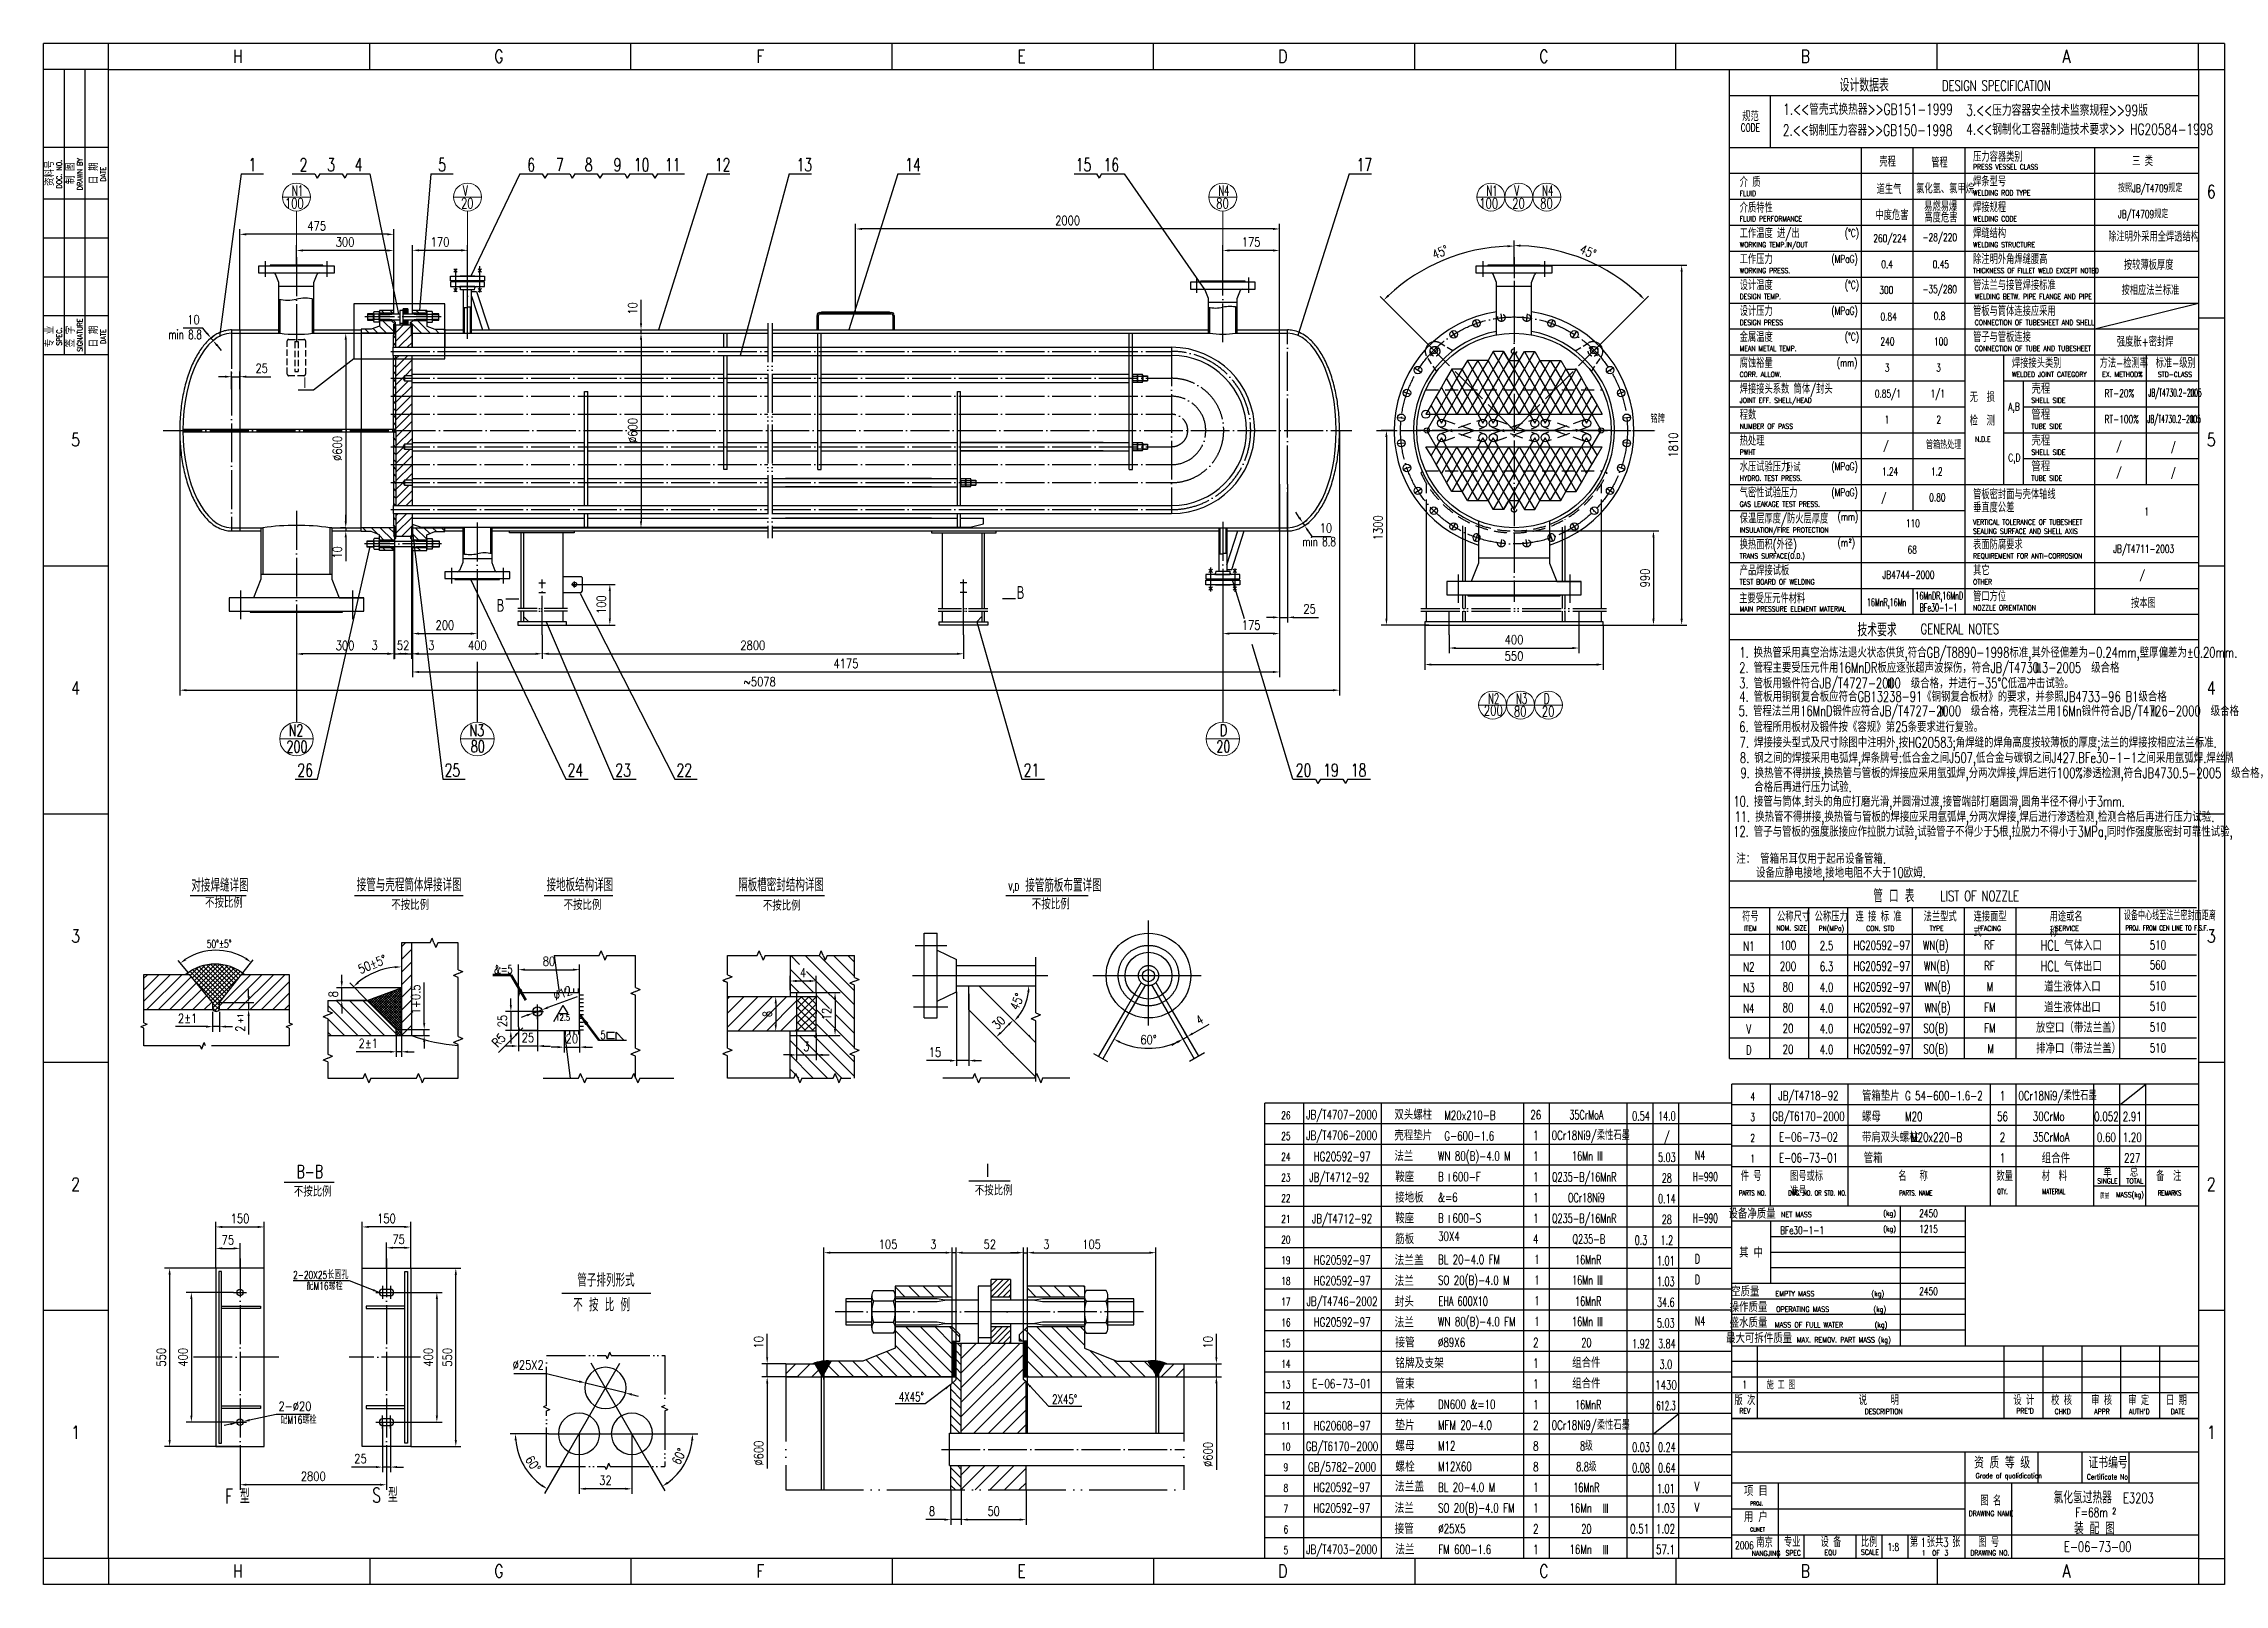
# Model space of a CAD drawing. Header units: millimetres. Extents: x -1044 to 22870, y -8556 to -3804.
# Drawn here: x -1044 to 5684, y -8556 to -3804 of the extents above; entities that cross this region are included whole.
import ezdxf
from ezdxf.enums import TextEntityAlignment as Align

# ---------------------------------------------------------------- set-up
doc = ezdxf.new("R2010")
doc.units = ezdxf.units.MM
doc.header["$LTSCALE"] = 80
for name, pattern in [('1', [0]), ('ACAD_ISO05W100', [34, 24, -3, 0.5, -3, 0.5, -3]), ('CENTER', [2, 1.25, -0.25, 0.25, -0.25]), ('DASHDOT-L', [90, 80, -5, 0, -5]), ('DASHDOT-M', [36, 30, -3, 0, -3]), ('DASHDOT-S', [14, 10, -2, 0, -2]), ('DASHED', [0.75, 0.5, -0.25]), ('DIVIDE-M', [39, 30, -3, 0, -3, 0, -3]), ('DIVIDE-S', [16, 10, -2, 0, -2, 0, -2]), ('HIDDEN-M', [7, 5, -2])]:
    doc.linetypes.add(name, pattern=pattern)
for name, color, linetype in [('3中心线层', 1, 'CENTER'), ('4', 4, 'Continuous'), ('4虚线层', 6, 'DASHED'), ('5剖面线层', 2, 'Continuous'), ('6文字层', 3, 'Continuous'), ('7', 7, 'Continuous'), ('8符号标注层', 31, 'Continuous'), ('CDR_DEFSET', 7, 'Continuous'), ('CDR_DIM', 7, 'Continuous'), ('CDR_DWG1', 4, 'Continuous'), ('CDR_DWG2', 2, 'Continuous'), ('CDR_DWG3', 1, 'DASHDOT-M'), ('CDR_DWG4', 3, 'DIVIDE-M'), ('CDR_TEXT', 7, 'Continuous'), ('中止线', 3, 'ACAD_ISO05W100'), ('尺寸线', 7, 'Continuous'), ('尺寸线层', 7, 'Continuous'), ('接管法兰层', 2, 'Continuous'), ('标注线', 7, 'Continuous'), ('虚线', 6, 'HIDDEN-M'), ('轮廓线', 4, 'Continuous')]:
    doc.layers.add(name, color=color, linetype=linetype)
doc.layers.add('A1', color=4, linetype='Continuous', lineweight=30)
doc.styles.add('HZ', font='ROMANS.shx', dxfattribs={"width": 0.7, "height": 3, "bigfont": 'HZ.shx'})
doc.styles.add('PC_TEXTSTYLE', font='isocp.shx', dxfattribs={"width": 0.8, "bigfont": 'hzfs.shx'})
doc.styles.add('ROMANC', font='romanc', dxfattribs={"bigfont": 'hz'})
doc.styles.get("Standard").update_dxf_attribs({"font": 'isocp.shx', "width": 0.707, "bigfont": 'hztxt.shx'})
doc.styles.add('TH_GBDIM', font='romans.shx', dxfattribs={"width": 0.8, "bigfont": 'gbcbig.shx'})
doc.dimstyles.new('STANDARD$7', dxfattribs={"dimscale": 0, "dimtxt": 3, "dimasz": 2.5, "dimexe": 1.25, "dimexo": 0.0625, "dimgap": 1.25, "dimtad": 1, "dimdec": 1, "dimdsep": 46, "dimtxsty": 'Standard', "dimcen": 0, "dimadec": 0, "dimazin": 0, "dimtfac": 2, "dimtmove": 2, "dimatfit": 3, "dimfxl": 0, "dimtolj": 1, "dimarcsym": 0})
doc.dimstyles.new('TH_GBDIM', dxfattribs={"dimscale": 8, "dimtxt": 3.5, "dimasz": 2.5, "dimexe": 2, "dimexo": 0, "dimgap": 1.5, "dimtad": 1, "dimdec": 0, "dimzin": 0, "dimdsep": 46, "dimtxsty": 'TH_GBDIM', "dimcen": 2.5, "dimclrd": 256, "dimclre": 256, "dimclrt": 256, "dimadec": 0, "dimazin": 0, "dimtfac": 0.714286, "dimtdec": 0, "dimtmove": 0, "dimatfit": 3, "dimfxl": 0, "dimtzin": 0, "dimlwd": -1, "dimlwe": -1, "dimarcsym": 0})
pattern_1 = [(45, (7048.296, -3226.296), (-22.45064, 22.45064), [])]

msp = doc.modelspace()

# ---------------------------------------------------------------- texts
at = {"color": 7, "linetype": 'Continuous', "width": 0.7}
for s, height, style, p in [('对接焊缝详图', 40, 'HZ', (-588.43, -6419.91)), ('不按比例', 32, 'HZ', (-546.3, -6469.47)), ('V,D', 22.399, 'ROMANC', (1932.75, -6416.71)), ('不按比例', 33.599, 'HZ', (2003.99, -6474.66)), ('管子排列形式', 40, 'HZ', (602.37, -7638.06)), ('不 按 比 例', 40, 'HZ', (589.43, -7714.33))]:
    msp.add_text(s, height=height, dxfattribs=dict(at, style=style)).set_placement(p)
at = {"color": 7, "linetype": '1', "style": 'HZ', "width": 0.7}
for s, height, p in [('接管与壳程筒体焊接详图', 40, (-78.35, -6418.88)), ('接地板结构详图', 40, (507.07, -6418.88)), ('隔板槽密封结构详图', 40, (1098.44, -6418.88)), ('接管筋板布置详图', 40, (1984.38, -6420.24)), ('不按比例', 32, (28.4, -6476.11)), ('不按比例', 32, (560.01, -6476.11)), ('不按比例', 32, (1174.63, -6478.24)), ('B-B', 40, (-264.13, -7302.96)), ('不按比例', 32, (-272.47, -7360.19)), ('不按比例', 32, (1828.48, -7356.71))]:
    msp.add_text(s, height=height, dxfattribs=at).set_placement(p)
at = {"color": 0, "style": 'HZ', "width": 0.7}
msp.add_text('&=5', height=26.283, dxfattribs=at).set_placement((345.52, -6672.29))
at = {"color": 7, "linetype": '1', "style": 'ROMANC'}
msp.add_text('I', height=40, dxfattribs=at).set_placement((1860.51, -7299.48))
at = {"style": 'HZ', "width": 0.7}
for s, p in [('F 型', (-484.34, -8307.09)), ('S 型', (-30.59, -8303.35))]:
    msp.add_text(s, height=45, dxfattribs=at).set_placement(p)
at = {"color": 0, "insert": (681.36, -6861.75), "char_height": 26.28, "attachment_point": 5, "style": 'HZ'}
msp.add_mtext('5', dxfattribs=at)
at = {"layer": '5剖面线层', "ltscale": 0.001, "style": 'ROMANC', "width": 0.7}
msp.add_text('I', height=32, dxfattribs=at).set_placement((-242.06, -4866.24))
at = {"layer": '6文字层', "ltscale": 0.001, "char_height": 39.59, "style": 'PC_TEXTSTYLE'}
for insert, attachment_point in [((365.28, -5516.93), 2), ((1969.94, -5516.93), 8)]:
    msp.add_mtext('B', dxfattribs=dict(at, insert=insert, attachment_point=attachment_point))
at = {"layer": '7', "color": 0, "style": 'HZ', "width": 0.7}
msp.add_text('50%%d%%p5%%d', height=24, rotation=0.642766, dxfattribs=at).set_placement((-540.92, -6593.03))
at = {"layer": 'CDR_DIM', "style": 'HZ', "width": 0.7}
msp.add_text('+1', height=17.5, rotation=90, dxfattribs=at).set_placement((-428.43, -6825.74))
for p in [(-233.28, -7648.02), (-314.1, -8060.9)]:
    msp.add_text('配M16螺栓', height=24, dxfattribs=at).set_placement(p)
at = {"layer": 'CDR_DIM', "char_height": 28, "width": 119.7119, "attachment_point": 1, "style": 'HZ'}
for s, insert in [('单', (5310.27, -7272.19)), ('总', (5392.29, -7270.57))]:
    msp.add_mtext(s, dxfattribs=dict(at, insert=insert))
at = {"layer": 'CDR_DIM', "insert": (-189.18, -7602.15), "char_height": 24, "attachment_point": 5, "style": 'HZ'}
msp.add_mtext('2-20X25长圆孔', dxfattribs=at)
at = {"layer": 'CDR_DWG1', "lineweight": 0, "style": 'HZ', "width": 0.7}
for s, p in [('1', (-412.54, -4198.03)), ('2', (-254.48, -4198.03)), ('3', (-169.62, -4198.03)), ('4', (-84.76, -4198.03)), ('5', (172.83, -4198.03)), ('6', (447.66, -4198.03)), ('7', (536.42, -4198.03)), ('8', (625.19, -4198.03)), ('9', (713.96, -4198.03)), ('10', (776.63, -4198.03)), ('11', (872.48, -4198.03)), ('12', (1026.37, -4198.03)), ('13', (1278.7, -4198.03)), ('14', (1613.79, -4198.03)), ('15', (2139.71, -4198.03)), ('16', (2225.82, -4198.03)), ('17', (3006.33, -4198.03)), ('26', (-261.5, -6065.04)), ('25', (192.81, -6065.04)), ('24', (572.03, -6065.04)), ('23', (719.54, -6065.04)), ('22', (908.07, -6065.04)), ('21', (1979.37, -6065.04)), ('20', (2818.67, -6065.04)), ('19', (2903.53, -6065.04)), ('18', (2988.38, -6065.04))]:
    msp.add_text(s, height=40, dxfattribs=at).set_placement(p)
at = {"layer": 'CDR_DWG3', "style": 'HZ', "width": 0.7}
for s, height, p in [('1.24', 24, (4627.18, -5135.96)), ('1.2', 24, (4778.18, -5135.96)), ('%%C25X5', 28, (3258.43, -8398.73))]:
    msp.add_text(s, height=height, dxfattribs=at).set_placement(p)
at = {"layer": 'CDR_DWG3', "style": 'HZ'}
for s, width, p in [('0.54', 0.65, (3883.73, -7125.49)), ('14.0', 0.65, (3963.54, -7125.49)), ('227', 0.7, (5399.43, -7255.04))]:
    msp.add_text(s, height=28, dxfattribs=dict(at, width=width)).set_placement(p, align=Align.CENTER)
at = {"layer": 'CDR_DWG4', "style": 'HZ', "width": 0.7}
msp.add_text('12.5', height=19.199, dxfattribs=at).set_placement((557.32, -6817.53), align=Align.CENTER)
at = {"layer": 'CDR_TEXT', "style": 'HZ'}
for s, height, width, p in [('JB/T4718-92', 28, 0.7, (4400.41, -7063.1)), ('JB/T4707-2000', 28, 0.7, (2960.41, -7121.57)), ('35CrMoA', 28, 0.65, (3715.3, -7122.16)), ('GB/T6170-2000', 28, 0.7, (4400.41, -7126.94)), ('JB/T4706-2000', 28, 0.7, (2960.41, -7185.42)), ('/', 28, 0.65, (3963.54, -7189.34)), ('E-06-73-02', 28, 0.7, (4400.41, -7190.79)), ('HG20592-97', 28, 0.7, (2961.52, -7250.67)), ('16Mn', 28, 0.65, (3703.59, -7248.76)), ('5.03', 28, 0.65, (3963.54, -7253.19)), ('E-06-73-01', 28, 0.7, (4400.41, -7254.64)), ('JB/T4712-92', 28, 0.7, (2953.02, -7314.52)), ('Q235-B/16MnR', 28, 0.65, (3708.69, -7313.7)), ('28', 28, 0.65, (3963.54, -7317.03)), ('OCr18Ni9', 28, 0.65, (3715.3, -7377.54)), ('0.14', 28, 0.65, (3963.54, -7380.88)), ('设备净质量', 28, 0.8, (4226.37, -7428.02)), ('(kg)', 16, 0.85, (4650.81, -7419.83)), ('JB/T4712-92', 28, 0.7, (2961.52, -7442.21)), ('Q235-B/16MnR', 28, 0.65, (3708.69, -7441.39)), ('28', 28, 0.65, (3963.54, -7444.73)), ('NET MASS ', 16, 0.85, (4368.06, -7423.22)), ('(kg)', 16, 0.85, (4650.81, -7467.83)), ('Q235-B', 28, 0.65, (3722.81, -7505.23)), ('0.3', 28, 0.65, (3883.73, -7508.57)), ('1.2', 28, 0.65, (3963.54, -7508.57)), ('其 中', 28, 0.8, (4223.39, -7547.99)), ('HG20592-97', 28, 0.7, (2961.52, -7569.91)), ('1', 28, 0.65, (3562.45, -7567.7)), ('16MnR', 28, 0.65, (3720.97, -7569.08)), ('1.01', 28, 0.65, (3960.34, -7572.42)), ('JB/T4746-2002', 28, 0.7, (2961.52, -7697.6)), ('HG20592-97', 28, 0.7, (2961.52, -7633.75)), ('1', 28, 0.65, (3562.45, -7631.55)), ('1', 28, 0.65, (3562.45, -7695.39)), ('1', 28, 0.65, (3562.45, -7695.39)), ('16Mn', 28, 0.65, (3703.59, -7631.84)), ('16MnR', 28, 0.65, (3720.97, -7696.77)), ('1.03', 28, 0.65, (3960.34, -7636.27)), ('空质量', 28, 0.8, (4205.53, -7668.02)), ('EMPTY MASS                 (kg)', 16, 0.85, (4466.42, -7667.68)), ('HG20592-97', 28, 0.7, (2961.52, -7761.44)), ('1', 28, 0.65, (3562.45, -7759.24)), ('16Mn', 28, 0.65, (3703.59, -7759.53)), ('34.6', 28, 0.65, (3960.34, -7700.11)), ('5.03', 28, 0.65, (3960.34, -7763.96)), ('操作质量', 28, 0.8, (4215.45, -7716.02)), ('盛水质量', 28, 0.8, (4215.45, -7764.02)), ('OPERATING MASS             (kg)', 16, 0.85, (4470.41, -7715.68)), ('20', 28, 0.65, (3715.3, -7824.47)), ('1.92', 28, 0.65, (3883.73, -7827.8)), ('3.84', 28, 0.65, (3963.54, -7827.8)), ('最大可拆件质量', 28, 0.8, (4248.21, -7812.02)), ('MASS OF FULL WATER         (kg)', 16, 0.85, (4470.41, -7763.68)), ('MAX. REMOV. PART MASS (kg)', 16, 0.85, (4509.52, -7810.08)), ('3.0', 28, 0.65, (3960.64, -7891.65)), ('E-06-73-01', 28, 0.7, (2960.41, -7951.58)), ('1430', 28, 0.7, (3960.8, -7955.5)), ('16MnR', 28, 0.65, (3720.97, -8016)), ('612.3', 28, 0.55, (3960.8, -8019.34)), ('HG20608-97', 28, 0.7, (2961.52, -8080.68)), ('GB/T6170-2000', 28, 0.7, (2961.52, -8144.52)), ('8级', 28, 0.65, (3715.3, -8143.7)), ('0.03', 28, 0.65, (3883.73, -8147.04)), ('0.24', 28, 0.65, (3963.54, -8147.04)), ('GB/5782-2000', 28, 0.7, (2961.52, -8208.37)), ('8.8级', 28, 0.65, (3715.3, -8207.54)), ('0.08', 28, 0.65, (3883.73, -8210.88)), ('0.64', 28, 0.65, (3963.54, -8210.88)), ('HG20592-97', 28, 0.7, (2960.41, -8270.81)), ('16MnR', 28, 0.65, (3715.3, -8271.39)), ('1.01', 28, 0.65, (3960.34, -8274.73)), ('HG20592-97', 28, 0.7, (2960.41, -8334.65)), ('20', 28, 0.65, (3715.3, -8399.08)), ('JB/T4703-2000', 28, 0.7, (2960.41, -8462.35))]:
    msp.add_text(s, height=height, dxfattribs=dict(at, width=width)).set_placement(p, align=Align.CENTER)
at = {"layer": 'CDR_TEXT', "style": 'HZ', "width": 0.65}
for s, p in [('N4', (4049.48, -7246.9)), ('D', (4049.48, -7566.14)), ('D', (4049.48, -7629.98)), ('EHA 600X10', (3259.28, -7696.89)), ('N4', (4049.48, -7757.67)), ('V', (4049.48, -8268.44)), ('V', (4049.48, -8332.29))]:
    msp.add_text(s, height=28, dxfattribs=at).set_placement(p)
at = {"layer": '尺寸线', "lineweight": 0, "style": 'HZ', "width": 0.7}
for s, p in [('min 8.8', (-659.64, -4715.4)), ('min 8.8', (2838.94, -5354.22)), ('4X45%%D', (1594, -7991.94)), ('2X45%%D', (2066.85, -7999.16))]:
    msp.add_text(s, height=28, dxfattribs=at).set_placement(p)
at = {"layer": '尺寸线', "style": 'HZ', "width": 0.7}
for s, p in [('2. 管程主要受压元件用16MnDR板应逐张超声波探伤，符合JB/T4730.3-2005  级合格', (4186.86, -5744.67)), ('1. 换热管采用真空治炼法退火状态供货,符合GB/T8890-1998标准,其外径偏差为-0.24mm,壁厚偏差为%%p0.20mm.', (4187.06, -5697.88)), ('3. 管板用锻件符合JB/T4727-2000  级合格，并进行-35%%dC低温冲击试验。', (4186.86, -5792.54)), ('5. 管程法兰用16MnD锻件应符合JB/T4727-2000  级合格，壳程法兰用16Mn锻件符合JB/T4726-2000  级合格', (4185.22, -5878.19)), ('4. 管板用铜钢复合板应符合GB13238-91《铜钢复合板材》的要求，并参照JB4733-96 B1级合格', (4187.16, -5833.99)), ('6. 管程所用板材及锻件按《容规》第25条要求进行复验。', (4186.89, -5927.24)), ('7. 焊接接头型式及尺寸除图中注明外,按HG20583;角焊缝的焊角高度按较薄板的厚度;法兰的焊接按相应法兰标准.', (4188.19, -5975.29)), ('8. 钢之间的焊接采用电弧焊,焊条牌号:低合金之间J507,低合金与碳钢之间J427.BFe30-1-1之间采用氩弧焊.焊丝牌号为ERCuNi.', (4188.97, -6022.73)), ('9. 换热管不得拼接,换热管与管板的焊接应采用氩弧焊,分两次焊接,焊后进行100%渗透检测,符合JB4730.5-2005  级合格，', (4190.59, -6069.67)), ('10. 接管与筒体.封头的角应打磨光滑,并圆滑过渡,接管端部打磨圆滑,圆角半径不得小于3mm.', (4169, -6157.43)), ('合格后再进行压力试验.', (4233.25, -6112.6)), ('11. 换热管不得拼接,换热管与管板的焊接应采用氩弧焊,分两次焊接,焊后进行渗透检测,检测合格后再进行压力试验.', (4172.55, -6204.55)), ('12. 管子与管板的强度胀接应作拉脱力试验,试验管子不得少于5根,拉脱力不得小于3MPa,同时作强度胀密封可靠性试验,以确定胀管力.', (4168.23, -6250.3)), ('注： 管箱吊耳仅用于起吊设备管箱.', (4177.86, -6333.92)), ('设备应静电接地,接地电阻不大于10欧姆.', (4238.68, -6376.83))]:
    msp.add_text(s, height=32, dxfattribs=at).set_placement(p)
at = {"layer": '接管法兰层', "lineweight": 0, "style": 'HZ'}
for s, height, width, p in [('100', 32, 0.7, (-299.82, -4312.85)), ('N1', 32, 0.6, (-278.41, -4273.56)), ('20', 32, 0.7, (243.54, -4312.85)), ('V', 32, 0.6, (249.59, -4273.56)), ('80', 32, 0.7, (2573.54, -4312.85)), ('N4', 32, 0.6, (2579.59, -4273.56)), ('100', 32, 0.7, (3385.26, -4312.85)), ('N1', 32, 0.6, (3406.67, -4273.56)), ('20', 32, 0.7, (3486.75, -4312.85)), ('V', 32, 0.6, (3492.8, -4273.56)), ('80', 32, 0.7, (3572.88, -4312.85)), ('N4', 32, 0.6, (3578.93, -4273.56)), ('200', 32, 0.7, (3399.34, -5876.73)), ('N2', 32, 0.6, (3411.95, -5840.53)), ('80', 32, 0.7, (3492.03, -5879.82)), ('N3', 32, 0.6, (3498.08, -5840.53)), ('20', 32, 0.7, (3578.16, -5879.82)), ('D', 32, 0.6, (3584.21, -5840.53)), ('N2', 36, 0.7, (-288.4, -5939.81)), ('N3', 36, 0.7, (269.6, -5939.81)), ('D', 36, 0.7, (2584.2, -5939.81)), ('200', 36, 0.7, (-295.21, -5990.6)), ('80', 36, 0.7, (273.54, -5989.92)), ('20', 36, 0.7, (2573.54, -5989.92))]:
    msp.add_text(s, height=height, dxfattribs=dict(at, width=width)).set_placement(p)
at = {"layer": '标注线'}
for s, height, style, width, p in [('设计数据表', 40, 'HZ', 0.8, (4496.38, -3952.34)), ('DESIGN SPECIFICATION ', 32, 'HZ', 0.7, (4812.57, -3950)), ('规范', 28, 'HZ', 0.7, (4195.97, -4042.93)), ('1.<<管壳式换热器>>GB151-1999', 34.2857, 'HZ', 0.7, (4322.59, -4023.83)), ('3.<<压力容器安全技术监察规程>>99版', 34.2857, 'HZ', 0.7, (4887.04, -4026.94)), ('CODE', 24, 'HZ', 0.7, (4191.22, -4075.11)), ('2.<<钢制压力容器>>GB150-1998', 34.2857, 'HZ', 0.7, (4321.44, -4088.44)), ('4.<<钢制化工容器制造技术要求>> HG20584-1998', 34.2857, 'HZ', 0.7, (4887.04, -4085.52)), ('壳程', 28, 'HZ', 0.7, (4619.12, -4183.12)), ('管程', 28, 'HZ', 0.7, (4779.18, -4186)), ('压力容器类别', 28, 'HZ', 0.7, (4908.27, -4168.03)), (' 三 类', 28, 'HZ', 0.7, (5385.58, -4181.38)), ('介 质', 28, 'HZ', 0.7, (4188.27, -4246.08)), ('道生气', 28, 'HZ', 0.7, (4610.79, -4267.86)), ('氯化氢、氯甲烷', 28, 'HZ', 0.7, (4732.72, -4266)), ('焊条型号', 28, 'HZ', 0.7, (4908.27, -4243.92)), ('PRESS VESSEL CLASS', 16, 'HZ', 0.7, (4908.27, -4192.42)), ('按照JB/T4709规定', 24, 'HZ', 0.7, (5355.46, -4262.31)), ('介质特性', 28, 'HZ', 0.7, (4188.27, -4325.11)), ('FLUID', 16, 'HZ', 0.7, (4188.27, -4274.37)), ('易燃易爆', 28, 'HZ', 0.7, (4757.4, -4321.22)), ('焊接规程', 28, 'HZ', 0.7, (4908.27, -4323.92)), ('WELDING ROD TYPE', 16, 'HZ', 0.7, (4908.27, -4272.42)), ('工作温度 进/出', 28, 'HZ', 0.7, (4188.27, -4403.92)), ('FLUID PERFORMANCE', 16, 'HZ', 0.7, (4188.27, -4352.42)), ('(%%DC)', 24, 'HZ', 0.7, (4512.55, -4400.32)), ('中度危害', 28, 'HZ', 0.7, (4607.21, -4347.86)), ('高度危害', 28, 'HZ', 0.7, (4758.12, -4355.45)), ('焊缝结构', 28, 'HZ', 0.7, (4908.27, -4403.92)), ('WELDING CODE', 16, 'HZ', 0.7, (4908.27, -4352.42)), ('JB/T4709规定', 24, 'HZ', 0.7, (5355.46, -4342.31)), ('WORKING TEMP.IN/OUT', 16, 'HZ', 0.7, (4188.27, -4432.42)), ('260/224', 24, 'HZ', 0.7, (4600.61, -4416.58)), ('-28/220', 24, 'HZ', 0.7, (4752.32, -4413.68)), ('WELDING STRUCTURE', 16, 'HZ', 0.7, (4908.27, -4432.42)), ('除注明外采用全焊透结构', 28, 'HZ', 0.7, (5325.22, -4414.33)), ('WORKING PRESS.', 16, 'HZ', 0.7, (4188.27, -4512.42)), ('工作压力', 28, 'HZ', 0.7, (4188.27, -4483.92)), ('(MPaG)', 24, 'HZ', 0.7, (4471.23, -4480.32)), ('0.4', 24, 'HZ', 0.7, (4625.08, -4496.68)), ('0.45', 24, 'HZ', 0.7, (4783.67, -4496.9)), ('THICKNESS OF FILLET WELD EXCEPT NOTED', 16, 'HZ', 0.68, (4908.27, -4512.42)), ('除注明外角焊缝腰高', 28, 'HZ', 0.7, (4908.27, -4483.92)), ('按较薄板厚度', 28, 'HZ', 0.7, (5373.6, -4501.66)), ('设计温度', 28, 'HZ', 0.7, (4188.27, -4563.92)), ('(%%DC)', 24, 'HZ', 0.7, (4512.55, -4560.32)), ('300', 24, 'HZ', 0.7, (4618.99, -4575.96)), ('-35/280', 24, 'HZ', 0.7, (4752, -4573.68)), ('管法兰与接管焊接标准', 28, 'HZ', 0.7, (4908.27, -4563.92)), ('按相应法兰标准', 28, 'HZ', 0.7, (5366.27, -4579.57)), ('设计压力', 28, 'HZ', 0.7, (4188.27, -4643.92)), ('DESIGN TEMP.', 16, 'HZ', 0.7, (4188.27, -4592.42)), ('(MPaG)', 24, 'HZ', 0.7, (4471.23, -4640.32)), ('0.84', 24, 'HZ', 0.7, (4622.57, -4658.24)), ('0.8', 24, 'HZ', 0.7, (4786.81, -4655.96)), ('管板与筒体连接应采用', 28, 'HZ', 0.7, (4908.27, -4643.92)), ('WELDING BETW. PIPE FLANGE AND PIPE', 16, 'HZ', 0.7, (4913.48, -4592.42)), ('金属温度', 28, 'HZ', 0.7, (4188.27, -4723.92)), ('DESIGN PRESS ', 16, 'HZ', 0.7, (4188.27, -4672.42)), ('(%%DC)', 24, 'HZ', 0.7, (4512.55, -4720.32)), ('管子与管板连接', 28, 'HZ', 0.7, (4908.27, -4723.92)), ('CONNECTION OF TUBESHEET AND SHELL', 16, 'HZ', 0.7, (4913.48, -4672.42)), ('腐蚀裕量', 28, 'HZ', 0.7, (4188.27, -4803.92)), ('MEAN METAL TEMP.', 16, 'HZ', 0.7, (4188.27, -4752.42)), ('(mm)', 24, 'HZ', 0.7, (4487.87, -4800.32)), ('240', 24, 'HZ', 0.7, (4622.62, -4734.83)), ('100', 24, 'HZ', 0.7, (4787.74, -4734.83)), ('CONNECTION OF TUBE AND TUBESHEET', 16, 'HZ', 0.7, (4913.48, -4752.42)), ('焊接接头类别', 28, 'HZ', 0.7, (5028.27, -4803.92)), ('方法-检测率', 28, 'HZ', 0.7, (5298.68, -4803.92)), ('标准-级别', 28, 'HZ', 0.7, (5471.57, -4803.92)), ('CORR. ALLOW.', 16, 'HZ', 0.7, (4188.27, -4832.42)), ('3', 24, 'HZ', 0.7, (4635.84, -4815.96)), ('3', 24, 'HZ', 0.7, (4794.68, -4815.96)), ('WELDED JOINT CATEGORY', 16, 'HZ', 0.7, (5028.27, -4832.42)), ('EX. METHOD%', 16, 'HZ', 0.7, (5306.59, -4832.42)), ('STD-CLASS', 16, 'HZ', 0.7, (5478.75, -4832.42)), ('焊接接头系数 筒体/封头', 28, 'HZ', 0.7, (4188.27, -4883.92)), ('JOINT EFF. SHELL/HEAD', 16, 'HZ', 0.7, (4188.27, -4912.42)), ('0.85/1', 24, 'HZ', 0.7, (4604.91, -4895.96)), ('1/1', 24, 'HZ', 0.7, (4777.06, -4895.96)), ('无  损', 28, 'HZ', 0.7, (4897.81, -4909.52)), ('壳程', 32, 'HZ', 0.7, (5088.27, -4883.92)), ('SHELL SIDE', 16, 'HZ', 0.7, (5088.27, -4912.42)), ('RT-20%', 24, 'HZ', 0.7, (5313.85, -4894.64)), ('JB/T4730.2-2005', 24, 'HZ', 0.45, (5449.07, -4892.97)), ('III', 22.857, 'ROMANC', 0.7, (5578.8, -4893.15)), ('铭牌', 24, 'HZ', 0.7, (3913.14, -4973.77)), ('程数', 28, 'HZ', 0.7, (4188.27, -4963.92)), ('NUMBER OF PASS', 16, 'HZ', 0.7, (4188.27, -4992.42)), ('1', 24, 'HZ', 0.7, (4635.49, -4975.96)), ('2', 24, 'HZ', 0.7, (4795.37, -4975.96)), ('检  测', 28, 'HZ', 0.7, (4897.81, -4981.91)), ('A,B', 24, 'HZ', 0.7, (5016.93, -4936.13)), ('TUBE SIDE', 16, 'HZ', 0.7, (5088.27, -4992.42)), ('管程', 32, 'HZ', 0.7, (5088.27, -4963.92)), ('RT-100%', 24, 'HZ', 0.7, (5313.85, -4974.64)), ('JB/T4730.2-2005', 24, 'HZ', 0.45, (5446.1, -4973.78)), ('II', 22.857, 'ROMANC', 0.7, (5580.65, -4974.95)), ('热处理', 28, 'HZ', 0.7, (4188.27, -5043.92)), ('/', 24, 'HZ', 0.7, (4631.49, -5055.49)), ('管箱热处理', 24, 'HZ', 0.7, (4763, -5054.1)), ('N.D.E', 16, 'HZ', 0.7, (4914.38, -5032.24)), ('壳程', 32, 'HZ', 0.7, (5088.27, -5043.92)), ('/', 24, 'HZ', 0.7, (5350.4, -5057.2)), ('/', 24, 'HZ', 0.5, (5519.14, -5058.88)), ('水压试验压力', 28, 'HZ', 0.7, (4188.27, -5123.92)), ('PWHT', 16, 'HZ', 0.7, (4188.27, -5072.42)), ('卧试', 24, 'HZ', 0.7, (4332.1, -5123.92)), ('(MPaG)', 24, 'HZ', 0.7, (4471.23, -5120.32)), ('C,D', 24, 'HZ', 0.7, (5016.93, -5092.98)), ('管程', 32, 'HZ', 0.7, (5088.27, -5123.92)), ('SHELL SIDE', 16, 'HZ', 0.7, (5088.27, -5072.42)), ('/', 24, 'HZ', 0.7, (5350.4, -5137.2)), ('/', 24, 'HZ', 0.5, (5519.14, -5138.88)), ('气密性试验压力', 28, 'HZ', 0.7, (4188.27, -5203.92)), ('HYDRO. TEST PRESS.', 16, 'HZ', 0.7, (4188.27, -5152.42)), ('(MPaG)', 24, 'HZ', 0.7, (4471.23, -5200.32)), ('管板密封面与壳体轴线', 28, 'HZ', 0.7, (4908.27, -5209.02)), ('TUBE SIDE', 16, 'HZ', 0.7, (5088.27, -5152.42)), ('GAS LEAKAGE TEST PRESS.', 16, 'HZ', 0.7, (4188.27, -5232.42)), ('(mm)', 24, 'HZ', 0.7, (4490.57, -5275.25)), ('/', 24, 'HZ', 0.7, (4625.07, -5215.96)), ('0.80', 24, 'HZ', 0.7, (4772.89, -5215.96)), ('垂直度公差', 28, 'HZ', 0.7, (4908.27, -5249.98)), ('1', 24, 'HZ', 0.7, (5436.83, -5259.3)), ('保温层厚度/防火层厚度', 28, 'HZ', 0.7, (4188.27, -5283.92)), ('INSULATION/FIRE PROTECTION', 16, 'HZ', 0.7, (4188.27, -5312.42)), ('110', 24, 'HZ', 0.7, (4701.13, -5295.96)), ('VERTICAL TOLERANCE OF TUBESHEET', 16, 'HZ', 0.7, (4908.27, -5288.04)), ('SEALING SURFACE AND SHELL AXIS', 16, 'HZ', 0.7, (4908.27, -5316.1)), ('TRANS SURFACE(O.D.)', 16, 'HZ', 0.7, (4188.27, -5392.42)), ('换热面积(外径)', 28, 'HZ', 0.7, (4188.27, -5363.92)), ('(m )', 24, 'HZ', 0.7, (4490.57, -5355.25)), ('2', 12, 'HZ', 0.7, (4524.88, -5343.38)), ('68', 24, 'HZ', 0.7, (4706.14, -5377.16)), ('表面防腐要求', 28, 'HZ', 0.7, (4908.27, -5363.92)), ('REQUIREMENT FOR ANTI-CORROSION', 16, 'HZ', 0.7, (4908.27, -5392.42)), ('JB/T4711-2003', 24, 'HZ', 0.7, (5340.86, -5374.57)), ('产品焊接试板', 28, 'HZ', 0.7, (4188.27, -5443.92)), ('JB4744-2000', 24, 'HZ', 0.7, (4628.92, -5454.57)), ('其它', 28, 'HZ', 0.7, (4908.27, -5443.92)), ('/', 24, 'HZ', 0.7, (5422.44, -5454.57)), ('主要受压元件材料', 28, 'HZ', 0.7, (4186.68, -5530.1)), ('TEST BOARD OF WELDING', 16, 'HZ', 0.7, (4188.27, -5472.42)), ('16MnR,16Mn', 24, 'HZ', 0.6, (4580.64, -5539.6)), ('16MnDR,16MnD', 24, 'HZ', 0.6, (4730.18, -5519.17)), ('管口方位', 28, 'HZ', 0.7, (4908.27, -5523.92)), ('OTHER', 16, 'HZ', 0.7, (4908.27, -5472.42)), ('按本图', 28, 'HZ', 0.7, (5395.71, -5544.39)), ('MAIN PRESSURE ELEMENT MATERIAL', 16, 'HZ', 0.7, (4188.07, -5555.82)), ('BFe30-1-1', 24, 'HZ', 0.6, (4743.43, -5555.45)), ('NOZZLE ORIENTATION', 16, 'HZ', 0.7, (4908.27, -5552.42)), ('技术要求', 40, 'HZ', 0.8, (4551.26, -5632.56)), ('GENERAL NOTES', 32, 'HZ', 0.7, (4746.7, -5625.6)), ('NOM. SIZE', 16, 'HZ', 0.7, (4301.09, -6539.83)), ('设备中心线至法兰密封面距离', 28, 'HZ', 0.6, (5373.32, -6508)), ('PROJ. FROM CEN LINE TO F.S.F.', 16, 'HZ', 0.6, (5378.56, -6539.83)), ('RF', 27.893, 'HZ', 0.7, (4942.39, -6598.36)), ('HCL 气体入口', 32, 'HZ', 0.7, (5116.19, -6601.41)), ('RF', 27.893, 'HZ', 0.7, (4942.39, -6662.36)), ('HCL 气体出口', 32, 'HZ', 0.7, (5116.19, -6665.41)), ('M', 27.89, 'HZ', 0.7, (4950.23, -6726.36)), ('道生液体入口', 32, 'HZ', 0.7, (5127.29, -6728.11)), ('FM', 27.893, 'HZ', 0.7, (4942.39, -6790.36)), ('道生液体出口', 32, 'HZ', 0.7, (5127.29, -6792.11)), ('FM', 27.893, 'HZ', 0.7, (4942.39, -6854.36)), ('放空口（带法兰盖）', 32, 'HZ', 0.7, (5102.62, -6854.82)), ('M', 27.89, 'HZ', 0.7, (4952.84, -6918.36)), ('排净口（带法兰盖）', 32, 'HZ', 0.7, (5102.62, -6918.81)), ('管箱垫片', 32, 'HZ', 0.7, (4565.46, -7065.03)), ('G 54-600-1.6-2', 28, 'HZ', 0.7, (4698.43, -7063.33)), ('0Cr18Ni9/柔性石墨', 28, 'HZ', 0.7, (5048.16, -7063.13)), ('双头螺柱', 32, 'HZ', 0.7, (3123.01, -7123.33)), ('M20x210-B', 28, 'HZ', 0.7, (3276.96, -7123.41)), ('螺母', 32, 'HZ', 0.7, (4565.46, -7128.88)), ('M20', 28, 'HZ', 0.7, (4698.43, -7127.18)), ('30CrMo', 28, 'HZ', 0.7, (5092.62, -7126.98)), ('壳程垫片', 32, 'HZ', 0.7, (3123.01, -7187.18)), ('G-600-1.6', 28, 'HZ', 0.7, (3276.96, -7187.25)), ('0Cr18Ni9/柔性石墨', 28, 'HZ', 0.7, (3608.16, -7185.46)), ('带肩双头螺柱', 32, 'HZ', 0.7, (4565.46, -7192.72)), ('M20x220-B', 28, 'HZ', 0.7, (4716.96, -7191.02)), ('35CrMoA', 28, 'HZ', 0.7, (5092.62, -7190.83)), ('法兰', 32, 'HZ', 0.7, (3123.01, -7251.02)), ('WN 80(B)-4.0 M', 28, 'HZ', 0.7, (3257.48, -7249.14)), ('管箱', 32, 'HZ', 0.7, (4570.79, -7256.57)), ('组合件', 32, 'HZ', 0.7, (5119.95, -7257.32)), ('鞍座', 32, 'HZ', 0.7, (3125.63, -7314.87)), ('B  600-F', 28, 'HZ', 0.7, (3257.48, -7312.99)), ('接地板', 32, 'HZ', 0.7, (3125.63, -7378.71)), ('&=6', 28, 'HZ', 0.7, (3257.48, -7376.83)), ('PARTS NO.', 15.962, 'HZ', 0.6, (4186.11, -7357.1)), ('DWG. NO. OR STD. NO.', 15.9616, 'HZ', 0.6, (4338.11, -7357.1)), ('PARTS. NAME', 15.9616, 'HZ', 0.6, (4679.99, -7357.1)), ('QTY.', 15.962, 'HZ', 0.6, (4982.77, -7352.56)), ('MATERIAL', 15.962, 'HZ', 0.6, (5121.87, -7352.56)), ('REMARKS', 15.962, 'HZ', 0.6, (5478.53, -7357.1)), ('鞍座', 32, 'HZ', 0.7, (3125.63, -7442.56)), ('B  600-S', 28, 'HZ', 0.7, (3257.48, -7440.68)), ('筋板', 32, 'HZ', 0.7, (3125.63, -7506.41)), ('30X4', 28, 'HZ', 0.7, (3257.48, -7496.75)), ('法兰盖', 32, 'HZ', 0.75, (3123.5, -7572.49)), ('法兰', 32, 'HZ', 0.75, (3123.5, -7636.34)), ('SO 20(B)-4.0 M', 28, 'HZ', 0.7, (3257.48, -7632.22)), ('BL 20-4.0 FM', 28, 'HZ', 0.7, (3257.48, -7568.37)), ('封头', 32, 'HZ', 0.75, (3123.5, -7700.18)), ('法兰', 32, 'HZ', 0.75, (3123.5, -7764.03)), ('WN 80(B)-4.0 FM', 28, 'HZ', 0.7, (3257.48, -7759.91)), ('接管', 32, 'HZ', 0.75, (3125.63, -7825.64)), ('%%C89X6', 28, 'HZ', 0.7, (3257.48, -7823.76)), ('铭牌及支架', 32, 'HZ', 0.75, (3125.63, -7889.48)), ('管束', 32, 'HZ', 0.75, (3125.63, -7953.33)), ('壳体', 32, 'HZ', 0.75, (3125.63, -8017.18)), ('DN600 &=10', 28, 'HZ', 0.7, (3257.48, -8015.3)), ('垫片', 32, 'HZ', 0.75, (3125.63, -8081.02)), ('MFM 20-4.0 ', 28, 'HZ', 0.7, (3257.48, -8079.14)), ('0Cr18Ni9/柔性石墨', 28, 'HZ', 0.7, (3608.16, -8079.3)), ('螺母', 32, 'HZ', 0.75, (3125.63, -8144.87)), ('M12', 28, 'HZ', 0.7, (3257.48, -8142.99)), ('螺栓', 32, 'HZ', 0.75, (3125.63, -8208.72)), ('M12X60', 28, 'HZ', 0.7, (3257.48, -8206.84)), ('法兰盖', 32, 'HZ', 0.75, (3124.58, -8270.23)), ('BL 20-4.0 M', 28, 'HZ', 0.7, (3257.48, -8270.68)), ('法兰', 32, 'HZ', 0.75, (3123.61, -8336.59)), ('SO 20(B)-4.0 FM', 28, 'HZ', 0.7, (3257.48, -8334.53)), ('16Mn ', 28, 'HZ', 0.7, (3663.1, -8334.69)), ('F=68m', 29.333, 'HZ', 0.7, (5223.95, -8349.04)), ('接管', 32, 'HZ', 0.75, (3123.29, -8400.43)), ('装 配 图', 37.333, 'HZ', 0.7, (5219.75, -8401.86)), ('法兰', 32, 'HZ', 0.75, (3125.46, -8464.28)), ('FM 600-1.6', 28, 'HZ', 0.7, (3258.43, -8462.58)), ('16Mn ', 28, 'HZ', 0.7, (3663.1, -8462.38))]:
    msp.add_text(s, height=height, dxfattribs=dict(at, style=style, width=width)).set_placement(p)
at = {"layer": '标注线', "style": 'HZ'}
for s, height, width, p in [('强度胀+密封焊', 28, 0.7, (5439.13, -4738.49)), ('N1', 27.893, 0.7, (4216.45, -6601.88)), ('100', 27.893, 0.7, (4337.46, -6599.64)), ('2.5', 27.893, 0.7, (4456.29, -6600.62)), ('HG20592-97', 27.893, 0.7, (4626.95, -6599.5)), ('WN(B)', 27.893, 0.7, (4792.92, -6599.13)), ('510', 27.893, 0.7, (5478.67, -6598.51)), ('N2', 27.893, 0.7, (4216.45, -6665.88)), ('200', 27.893, 0.7, (4337.46, -6663.64)), ('6.3', 27.893, 0.7, (4456.29, -6664.62)), ('HG20592-97', 27.893, 0.7, (4626.95, -6663.5)), ('WN(B)', 27.893, 0.7, (4796.13, -6663.13)), ('560', 27.893, 0.7, (5478.67, -6659.55)), ('N3', 27.893, 0.7, (4216.45, -6729.88)), ('80', 27.893, 0.7, (4337.46, -6727.64)), ('4.0', 27.893, 0.7, (4456.29, -6728.62)), ('HG20592-97', 27.893, 0.7, (4626.95, -6727.5)), ('WN(B)', 27.893, 0.7, (4798.9, -6727.13)), ('510', 27.893, 0.7, (5478.67, -6723.55)), ('N4', 27.893, 0.7, (4216.45, -6793.88)), ('80', 27.893, 0.7, (4337.46, -6791.64)), ('4.0', 27.893, 0.7, (4456.29, -6792.62)), ('HG20592-97', 27.893, 0.7, (4626.95, -6791.5)), ('WN(B)', 27.893, 0.7, (4798.9, -6791.13)), ('510', 27.893, 0.7, (5478.67, -6787.55)), ('V', 27.89, 0.7, (4216.45, -6857.88)), ('20', 27.893, 0.7, (4337.46, -6855.64)), ('4.0', 27.893, 0.7, (4456.29, -6856.62)), ('HG20592-97', 27.893, 0.7, (4626.95, -6855.5)), ('SO(B)', 27.893, 0.7, (4792.92, -6855.13)), ('510', 27.893, 0.7, (5478.67, -6851.55)), ('D', 27.89, 0.7, (4216.45, -6921.88)), ('20', 27.893, 0.7, (4337.46, -6919.64)), ('4.0', 27.893, 0.7, (4456.29, -6920.62)), ('HG20592-97', 27.893, 0.7, (4626.95, -6919.5)), ('SO(B)', 27.893, 0.7, (4792.92, -6919.13)), ('510', 27.893, 0.7, (5478.67, -6915.55)), ('4', 23.94, 0.7, (4228.24, -7063.5)), ('1', 28, 0.7, (4999.18, -7063.5)), ('26', 23.942, 0.7, (2788.24, -7121.98)), ('26', 28, 0.7, (3559.18, -7121.98)), ('3', 23.94, 0.7, (4228.24, -7127.35)), ('56', 28, 0.7, (4999.18, -7127.35)), ('0.052', 28, 0.7, (5319.63, -7127.35)), ('2.91', 28, 0.7, (5399.43, -7127.35)), ('25', 23.942, 0.7, (2788.24, -7185.82)), ('1', 28, 0.7, (3559.18, -7185.82)), ('2', 23.94, 0.7, (4228.24, -7191.19)), ('2', 28, 0.7, (4999.18, -7191.19)), ('0.60', 28, 0.7, (5319.63, -7191.19)), ('1.20', 28, 0.7, (5399.43, -7191.19)), ('24', 23.942, 0.7, (2788.24, -7249.67)), ('1', 28, 0.7, (3559.18, -7249.67)), ('1', 23.94, 0.7, (4228.24, -7255.04)), ('1', 28, 0.7, (4999.18, -7255.04)), ('23', 23.942, 0.7, (2788.24, -7313.52)), ('1', 28, 0.7, (3559.18, -7313.52)), ('H=990', 27.893, 0.6, (4082.32, -7313.11)), ('22', 23.942, 0.7, (2788.24, -7377.36)), ('1', 28, 0.7, (3559.18, -7377.36)), ('2450', 23.942, 0.7, (4770.93, -7424.11)), ('21', 23.942, 0.7, (2788.24, -7441.21)), ('1', 28, 0.7, (3559.18, -7441.21)), ('H=990', 27.893, 0.6, (4082.32, -7440.81)), ('BFe30-1-1', 23.942, 0.7, (4380.8, -7476.02)), ('1215', 23.942, 0.7, (4770.93, -7472.11)), ('20', 23.942, 0.7, (2788.24, -7505.05)), ('4', 28, 0.7, (3559.18, -7505.05)), ('19', 23.942, 0.7, (2788.24, -7568.9)), ('18', 23.942, 0.7, (2788.24, -7632.75)), ('2450', 23.942, 0.7, (4770.93, -7664.11)), ('17', 23.942, 0.7, (2788.24, -7696.59)), ('16', 23.942, 0.7, (2788.24, -7760.44)), ('15', 23.942, 0.7, (2788.24, -7824.29)), ('2', 28, 0.7, (3559.18, -7824.29)), ('14', 23.942, 0.7, (2788.24, -7888.13)), ('1', 28, 0.7, (3559.18, -7888.13)), ('组合件', 32, 0.7, (3715.3, -7888.31)), ('13', 23.942, 0.7, (2788.24, -7951.98)), ('1', 28, 0.7, (3559.18, -7951.98)), ('组合件', 32, 0.7, (3715.3, -7952.16)), ('12', 23.942, 0.7, (2788.24, -8015.83)), ('1', 28, 0.7, (3559.18, -8015.83)), ('11', 23.942, 0.7, (2788.24, -8079.67)), ('2', 28, 0.7, (3559.18, -8079.67)), ('10', 23.942, 0.7, (2788.24, -8143.52)), ('8', 28, 0.7, (3559.18, -8143.52)), ('9', 23.94, 0.7, (2788.24, -8207.36)), ('8', 28, 0.7, (3559.18, -8207.36)), ('8', 23.94, 0.7, (2788.24, -8271.21)), ('1', 28, 0.7, (3559.18, -8271.21)), ('氯化氢过热器', 37.333, 0.7, (5246.66, -8306.87)), ('E3203', 32, 0.7, (5418.5, -8305.52)), ('7', 23.94, 0.7, (2788.24, -8335.06)), ('1', 28, 0.7, (3559.18, -8335.06)), ('1.03', 28, 0.7, (3959.44, -8335.06)), ('2', 18.67, 0.7, (5343.81, -8339.32)), ('6', 23.94, 0.7, (2788.24, -8398.9)), ('2', 28, 0.7, (3559.18, -8398.9)), ('0.51', 28, 0.7, (3879.63, -8398.9)), ('1.02', 28, 0.7, (3959.44, -8398.9)), ('5', 23.94, 0.7, (2788.24, -8462.75)), ('1', 28, 0.7, (3559.18, -8462.75)), ('57.1', 28, 0.7, (3959.44, -8462.75))]:
    msp.add_text(s, height=height, dxfattribs=dict(at, width=width)).set_placement(p, align=Align.CENTER)
at = {"layer": '标注线', "color": 2, "style": 'ROMANC', "width": 0.6}
for s, height, p in [('III', 28, (5108.92, -5744.5)), ('III', 28, (4653.38, -5791.21)), ('III', 28, (4813.09, -5877.15)), ('III', 28, (5465.94, -5878.11)), ('III', 28, (3757.54, -7249.05)), ('I', 24, (3292.01, -7313.98)), ('I', 24, (3292.01, -7441.68)), ('III', 28, (3757.54, -7632.13)), ('III', 28, (3757.54, -7759.82)), ('III', 28, (3774.92, -8335.53)), ('III', 28, (3774.92, -8463.22))]:
    msp.add_text(s, height=height, dxfattribs=at).set_placement(p, align=Align.CENTER)
at = {"layer": '标注线', "linetype": 'Continuous', "style": 'HZ', "width": 0.7}
for s, height, p in [('1', 24, (4196.53, -7952.06)), ('施 工 图', 24, (4271.57, -7953.99)), ('版 次', 28, (4172.15, -8003.09)), ('说     明', 28, (4555.66, -8003.09)), ('设 计', 28, (5032.76, -8003.09)), ('校 核', 28, (5149.01, -8003.09)), ('审 核', 28, (5272.76, -8003.09)), ('审 定', 28, (5387.13, -8003.09)), ('日 期', 28, (5503.39, -8003.09)), ('REV', 16, (4187.07, -8029.18)), ('DESCRIPTION', 16, (4574.19, -8031.02)), ("PRE'D", 16, (5041.92, -8029.15)), ('CHKD', 16, (5160.05, -8031.02)), ('APPR', 16, (5281.99, -8031.02)), ("AUTH'D", 16, (5388.91, -8031.02)), ('DATE', 16, (5518.31, -8031.02)), ('资 质 等 级', 36, (4911.47, -8198.69)), ('证书编号', 36, (5264.24, -8198.69)), ('项 目', 32, (4201.31, -8283.91)), ('Grade of qualidication', 16, (4916.33, -8229.05)), ('Certificate No', 16, (5259.38, -8232.51)), ('用 户', 32, (4201.31, -8363.91)), ('PROJ.', 12, (4220.46, -8312.79)), ('DRAWING NAME', 16, (4894.88, -8345.45)), ('图 名', 28, (4930.74, -8312.89)), ('CLINET', 12, (4220.46, -8392.79)), ('专业', 28, (4324.91, -8440.59)), ('设 备', 28, (4437.62, -8440.59)), ('比例', 28, (4562.12, -8440.59)), ('第  张共  张', 28, (4713.3, -8440.59)), ('2006', 24, (4174.02, -8448.12)), ('NANGJING', 16, (4225.36, -8468.68)), ('南京', 28, (4239.47, -8441.78)), ('SPEC', 16, (4329.45, -8467.15)), ('EQU', 16, (4449.86, -8466.04)), ('SCALE', 16, (4562.41, -8464.94)), ('1:8', 24, (4644.07, -8452.82)), ('1', 28, (4746.33, -8440.59)), ('1', 16, (4750.14, -8467)), ('OF', 16, (4781.86, -8467.15)), ('3', 28, (4815.71, -8440.59)), ('3', 16, (4819.97, -8467)), ('DRAWING NO.', 16, (4900.15, -8467.15)), ('图 号', 28, (4924.13, -8440.59)), ('E-06-73-00', 32, (5188.64, -8456.43))]:
    msp.add_text(s, height=height, dxfattribs=at).set_placement(p)
at = {"layer": '标注线', "attachment_point": 1, "style": 'HZ'}
for s, insert, char_height, width in [('管 口 表', (4600.71, -6413.02), 40, 359.9996), ('LIST OF NOZZLE', (4807.07, -6417.18), 32, 359.9996), ('符号', (4195.87, -6483.41), 28, 119.9999), ('ITEM', (4201.38, -6525.11), 16, 119.9999), ('公称尺寸', (4303.72, -6483.41), 28, 119.9999), ('公称压力', (4419.48, -6483.41), 28, 119.9999), ('PN(MPa)', (4431.65, -6525.11), 16, 119.9999), ('连 接 标 准', (4545.62, -6483.41), 28, 234.0074), ('CON. STD', (4578.51, -6525.11), 16, 119.9999), ('法兰型式', (4755.87, -6483.41), 28, 119.9999), ('TYPE', (4773.91, -6525.11), 16, 119.9999), ('连接面型式', (4909.72, -6483.41), 28, 119.9999), ('FACING', (4931.28, -6525.11), 16, 119.9999), ('用途或名称', (5144.32, -6483.41), 28, 119.9999), ('SERVICE', (5160.61, -6525.11), 16, 119.9999), ('件 号', (4191.32, -7283.61), 27.933, 119.7119), ('图号或标准号', (4343.76, -7283.61), 27.933, 119.7119), ('名   称', (4677.38, -7283.61), 27.933, 119.7119), ('数量', (4980.36, -7283.61), 27.933, 119.7119), ('材  料', (5120.01, -7283.61), 27.933, 119.7119), ('SINGLE', (5291.7, -7304.23), 15.962, 294.0715), ('TOTAL', (5381.22, -7304.23), 15.962, 294.0715), ('备  注', (5473.06, -7283.61), 27.933, 119.7119), ('质量', (5299.65, -7350.26), 15.962, 119.7119), ('MASS(kg)', (5349.42, -7346.55), 15.962, 294.0715)]:
    msp.add_mtext(s, dxfattribs=dict(at, insert=insert, char_height=char_height, width=width))

# ---------------------------------------------------------------- blocks, each defined once
blk = doc.blocks.new('A$C1B375470')
for p, q in [((7578, 10692), (0, 10692)), ((0, 0), (0, 10692)), ((15138, 10692), (18, 10692)), ((15138, 10692), (15138, 5346)), ((450, 10512), (0, 10512)), ((450, 10512), (0, 10512)), ((450, 10512), (0, 10512)), ((144, 8532), (144, 10512)), ((288, 8532), (288, 10512)), ((450, 9972), (0, 9972)), ((450, 9612), (0, 9612)), ((450, 9342), (0, 9342)), ((450, 9072), (0, 9072)), ((450, 8802), (0, 8802)), ((450, 8532), (0, 8532)), ((0, 0), (0, 5346)), ((0, 0), (0, 5346)), ((0, 0), (0, 5346)), ((15138, 5346), (15138, 0)), ((7578, 0), (0, 0)), ((7578, 0), (18, 0)), ((7578, 0), (18, 0)), ((7578, 0), (18, 0)), ((15138, 0), (7578, 0))]:
    blk.add_line(p, q)
at = {"layer": 'CDR_DWG1', "color": 4}
for p, q in [((450, 10512), (14958, 10512)), ((450, 180), (450, 10512)), ((14958, 10512), (14958, 180)), ((14958, 180), (450, 180))]:
    blk.add_line(p, q, dxfattribs=at)
at = {"layer": 'CDR_DWG4', "linetype": 'Continuous'}
for p, q in [((450, 10512), (450, 10692)), ((2264, 10512), (2264, 10692)), ((4077, 10512), (4077, 10692)), ((5891, 10512), (5891, 10692)), ((7704, 10512), (7704, 10692)), ((9518, 10512), (9518, 10692)), ((11331, 10512), (11331, 10692)), ((13145, 10512), (13145, 10692)), ((14958, 10512), (14958, 10692)), ((14958, 10512), (15138, 10512)), ((14958, 8790), (15138, 8790)), ((0, 7068), (450, 7068)), ((14958, 7068), (15138, 7068)), ((0, 5346), (450, 5346)), ((14958, 5346), (15138, 5346)), ((0, 3624), (450, 3624)), ((14958, 3624), (15138, 3624)), ((0, 1902), (450, 1902)), ((14958, 1902), (15138, 1902)), ((450, 180), (0, 180)), ((450, 180), (450, 0)), ((2264, 180), (2264, 0)), ((4077, 180), (4077, 0)), ((5891, 180), (5891, 0)), ((7704, 180), (7704, 0)), ((9518, 180), (9518, 0)), ((11331, 180), (11331, 0)), ((13145, 180), (13145, 0)), ((14958, 180), (15138, 180)), ((14958, 180), (14958, 0))]:
    blk.add_line(p, q, dxfattribs=at)
at = {"layer": 'CDR_TEXT', "style": 'HZ', "width": 0.8}
for s, p in [('H', (1348, 10559)), ('G', (3161, 10559)), ('F', (4975, 10559)), ('E', (6788, 10559)), ('D', (8602, 10559)), ('C', (10415, 10559)), ('B', (12229, 10559)), ('A', (14042, 10559)), ('6', (15047, 9620)), ('5', (222, 7898)), ('5', (15047, 7898)), ('4', (222, 6176)), ('4', (15047, 6176)), ('3', (222, 4454)), ('3', (15047, 4454)), ('2', (222, 2732)), ('2', (15047, 2732)), ('1', (222, 1010)), ('1', (15047, 1010)), ('H', (1348, 47)), ('G', (3161, 47)), ('F', (4975, 47)), ('E', (6788, 47)), ('D', (8602, 47)), ('C', (10415, 47)), ('B', (12229, 47)), ('A', (14042, 47))]:
    blk.add_text(s, height=90, dxfattribs=at).set_placement(p, align=Align.CENTER)
at = {"layer": 'CDR_TEXT', "style": 'HZ', "width": 0.85}
for s, height, p in [('资料号', 54, (71, 9793)), ('DOC. NO.', 36, (126, 9786)), ('制 图', 54, (215, 9793)), ('DRAWN BY', 36, (270, 9786)), ('日 期', 54, (377, 9793)), ('DATE', 36, (432, 9786)), ('专 业', 54, (71, 8659)), ('SPEC.', 36, (126, 8659)), ('签 字', 54, (215, 8659)), ('SIGNATURE', 36, (270, 8669)), ('日 期', 54, (377, 8659)), ('DATE', 36, (432, 8659))]:
    blk.add_text(s, height=height, rotation=90, dxfattribs=at).set_placement(p, align=Align.CENTER)
blk = doc.blocks.new('*D87')
at = {"layer": 'Defpoints', "color": 0, "ltscale": 0.001}
for p in [(59.3, -6577.2), (5.3, -6658.8), (-45.9, -6755.2), (59.3, -6860.4), (59.3, -6863.7)]:
    blk.add_point(p, dxfattribs=at)
at = {"layer": '尺寸线层', "ltscale": 0.001}
blk.add_line((-45.9, -6755.2), (-99.6, -6701.5), dxfattribs=at)
blk.add_arc((59.3, -6860.4), 208.7, 95.49415, 129.50585, dxfattribs=at)
for points in [[(39.1, -6649.4), (39.4, -6656), (59.3, -6651.7)], [(-71.2, -6701.9), (-75.7, -6696.9), (-88.3, -6712.8)]]:
    blk.add_solid(points, dxfattribs=at)
at = {"layer": '尺寸线层', "ltscale": 0.001, "insert": (-30.5, -6643.6), "char_height": 28, "attachment_point": 5, "rotation": 22.5, "style": 'TH_GBDIM'}
blk.add_mtext('50%%p5%%d', dxfattribs=at)
blk = doc.blocks.new('*D92')
at = {"layer": 'Defpoints', "color": 0, "ltscale": 0.001}
for p in [(609.1, -6660.4), (420.3, -6758.1), (609.1, -6750)]:
    blk.add_point(p, dxfattribs=at)
at = {"layer": '尺寸线层', "ltscale": 0.001}
for p, q in [((420.3, -6758.1), (420.3, -6644.4)), ((440.3, -6660.4), (589.1, -6660.4)), ((609.1, -6750), (609.1, -6644.4))]:
    blk.add_line(p, q, dxfattribs=at)
for points in [[(440.3, -6657.1), (440.3, -6663.7), (420.3, -6660.4)], [(589.1, -6657.1), (589.1, -6663.7), (609.1, -6660.4)]]:
    blk.add_solid(points, dxfattribs=at)
at = {"layer": '尺寸线层', "ltscale": 0.001, "insert": (514.7, -6634.4), "char_height": 28, "attachment_point": 5, "style": 'TH_GBDIM'}
blk.add_mtext('80', dxfattribs=at)
blk = doc.blocks.new('*D88')
at = {"layer": 'Defpoints', "color": 0, "ltscale": 0.001}
for p in [(-124.6, -6716.7), (59.3, -6716.7), (-46.2, -6755.3)]:
    blk.add_point(p, dxfattribs=at)
at = {"layer": '尺寸线层', "ltscale": 0.001}
for p, q in [((59.3, -6716.7), (-140.6, -6716.7)), ((-124.6, -6696.7), (-124.6, -6676.7)), ((-124.6, -6755.3), (-124.6, -6716.7)), ((-46.2, -6755.3), (-140.6, -6755.3)), ((-124.6, -6775.3), (-124.6, -6795.3))]:
    blk.add_line(p, q, dxfattribs=at)
for points in [[(-127.9, -6696.7), (-121.2, -6696.7), (-124.6, -6716.7)], [(-127.9, -6775.3), (-121.2, -6775.3), (-124.6, -6755.3)]]:
    blk.add_solid(points, dxfattribs=at)
at = {"layer": '尺寸线层', "ltscale": 0.001, "insert": (-150.6, -6736), "char_height": 28, "attachment_point": 5, "rotation": 90, "style": 'TH_GBDIM'}
blk.add_mtext('8{}{}', dxfattribs=at)
blk = doc.blocks.new('*D89')
at = {"layer": 'Defpoints', "color": 0, "ltscale": 0.001}
for p in [(43.8, -6863.7), (59.3, -6863.3), (59.3, -6913.7)]:
    blk.add_point(p, dxfattribs=at)
at = {"layer": '尺寸线层', "ltscale": 0.001}
for p, q in [((23.8, -6913.7), (-80.2, -6913.7)), ((43.8, -6863.7), (43.8, -6929.7)), ((59.3, -6913.7), (43.8, -6913.7)), ((59.3, -6863.3), (59.3, -6929.7)), ((79.3, -6913.7), (99.3, -6913.7))]:
    blk.add_line(p, q, dxfattribs=at)
for points in [[(23.8, -6910.4), (23.8, -6917), (43.8, -6913.7)], [(79.3, -6910.4), (79.3, -6917), (59.3, -6913.7)]]:
    blk.add_solid(points, dxfattribs=at)
at = {"layer": '尺寸线层', "ltscale": 0.001, "insert": (-43, -6887.7), "char_height": 28, "attachment_point": 5, "style": 'TH_GBDIM'}
blk.add_mtext('2%%P1', dxfattribs=at)
blk = doc.blocks.new('*D93')
at = {"layer": 'Defpoints', "color": 0, "ltscale": 0.001}
for p in [(43.8, -6844.9), (43.8, -6863.7), (129.8, -6863.7)]:
    blk.add_point(p, dxfattribs=at)
at = {"layer": '尺寸线层', "ltscale": 0.001}
for p, q in [((129.8, -6824.9), (129.8, -6699.7)), ((43.8, -6844.9), (145.8, -6844.9)), ((129.8, -6863.7), (129.8, -6844.9)), ((43.8, -6863.7), (145.8, -6863.7)), ((129.8, -6883.7), (129.8, -6903.7))]:
    blk.add_line(p, q, dxfattribs=at)
for points in [[(126.4, -6824.9), (133.1, -6824.9), (129.8, -6844.9)], [(126.4, -6883.7), (133.1, -6883.7), (129.8, -6863.7)]]:
    blk.add_solid(points, dxfattribs=at)
at = {"layer": '尺寸线层', "ltscale": 0.001, "insert": (103.8, -6752.3), "char_height": 28, "attachment_point": 5, "rotation": 90, "style": 'TH_GBDIM'}
blk.add_mtext('1+0.5', dxfattribs=at)
blk = doc.blocks.new('*D90')
at = {"layer": 'Defpoints', "color": 0, "ltscale": 0.001}
for p in [(561.2, -6848.3), (609.1, -6848.3), (609.1, -6899.4)]:
    blk.add_point(p, dxfattribs=at)
at = {"layer": '尺寸线层', "ltscale": 0.001}
for p, q in [((561.2, -6848.3), (561.2, -6915.4)), ((609.1, -6848.3), (609.1, -6915.4)), ((541.2, -6899.4), (521.2, -6899.4)), ((561.2, -6899.4), (609.1, -6899.4)), ((629.1, -6899.4), (649.1, -6899.4))]:
    blk.add_line(p, q, dxfattribs=at)
for points in [[(541.2, -6896), (541.2, -6902.7), (561.2, -6899.4)], [(629.1, -6896), (629.1, -6902.7), (609.1, -6899.4)]]:
    blk.add_solid(points, dxfattribs=at)
at = {"layer": '尺寸线层', "ltscale": 0.001, "insert": (585.2, -6873.4), "char_height": 28, "attachment_point": 5, "style": 'TH_GBDIM'}
blk.add_mtext('20', dxfattribs=at)
blk = doc.blocks.new('*D94')
at = {"layer": 'Defpoints', "color": 0, "ltscale": 0.001}
for p in [(479.3, -6790.7), (420.3, -6836.5), (420.3, -6895.9)]:
    blk.add_point(p, dxfattribs=at)
at = {"layer": '尺寸线层', "ltscale": 0.001}
for p, q in [((479.3, -6790.7), (479.3, -6911.9)), ((420.3, -6836.5), (420.3, -6911.9)), ((400.3, -6895.9), (380.3, -6895.9)), ((479.3, -6895.9), (420.3, -6895.9)), ((499.3, -6895.9), (519.3, -6895.9))]:
    blk.add_line(p, q, dxfattribs=at)
for points in [[(400.3, -6892.5), (400.3, -6899.2), (420.3, -6895.9)], [(499.3, -6892.5), (499.3, -6899.2), (479.3, -6895.9)]]:
    blk.add_solid(points, dxfattribs=at)
at = {"layer": '尺寸线层', "ltscale": 0.001, "insert": (449.8, -6869.9), "char_height": 28, "attachment_point": 5, "style": 'TH_GBDIM'}
blk.add_mtext('25', dxfattribs=at)
blk = doc.blocks.new('*D95')
at = {"layer": 'Defpoints', "color": 0, "ltscale": 0.001}
for p in [(479.3, -6789.3), (397.1, -6848.3), (479.6, -6848.3)]:
    blk.add_point(p, dxfattribs=at)
at = {"layer": '尺寸线层', "ltscale": 0.001}
for p, q in [((479.3, -6789.3), (381.1, -6789.3)), ((397.1, -6769.3), (397.1, -6749.3)), ((397.1, -6789.3), (397.1, -6848.3)), ((479.6, -6848.3), (381.1, -6848.3)), ((397.1, -6868.3), (397.1, -6888.3))]:
    blk.add_line(p, q, dxfattribs=at)
for points in [[(393.7, -6769.3), (400.4, -6769.3), (397.1, -6789.3)], [(393.7, -6868.3), (400.4, -6868.3), (397.1, -6848.3)]]:
    blk.add_solid(points, dxfattribs=at)
at = {"layer": '尺寸线层', "ltscale": 0.001, "insert": (371.1, -6818.8), "char_height": 28, "attachment_point": 5, "rotation": 90, "style": 'TH_GBDIM'}
blk.add_mtext('25', dxfattribs=at)
blk = doc.blocks.new('*D91')
at = {"layer": 'Defpoints', "color": 0, "ltscale": 0.001}
for p in [(426, -6847.9), (434.3, -6839.5)]:
    blk.add_point(p, dxfattribs=at)
at = {"layer": '尺寸线层', "ltscale": 0.001}
for p, q in [((358.8, -6916.1), (412, -6862.2)), ((434.3, -6839.5), (426, -6847.9))]:
    blk.add_line(p, q, dxfattribs=at)
blk.add_solid([(409.6, -6859.8), (414.4, -6864.5), (426, -6847.9)], dxfattribs=at)
at = {"layer": '尺寸线层', "ltscale": 0.001, "insert": (359.9, -6878), "char_height": 28, "attachment_point": 5, "rotation": 45.38672, "style": 'TH_GBDIM'}
blk.add_mtext('R5', dxfattribs=at)
blk = doc.blocks.new('*D96')
at = {"layer": 'Defpoints', "color": 0, "ltscale": 0.001}
for p in [(466, -6794.2), (492.6, -6784.4)]:
    blk.add_point(p, dxfattribs=at)
at = {"layer": '尺寸线层', "ltscale": 0.001}
for p, q in [((466, -6794.2), (492.6, -6784.4)), ((601.5, -6743.8), (511.3, -6777.4)), ((447.3, -6801.2), (428.5, -6808.2))]:
    blk.add_line(p, q, dxfattribs=at)
for points in [[(446.1, -6798.1), (448.4, -6804.3), (466, -6794.2)], [(510.1, -6774.3), (512.5, -6780.5), (492.6, -6784.4)]]:
    blk.add_solid(points, dxfattribs=at)
at = {"layer": '尺寸线层', "ltscale": 0.001, "insert": (556.7, -6732.7), "char_height": 28, "attachment_point": 5, "rotation": 20.40691, "style": 'TH_GBDIM'}
blk.add_mtext('%%c12', dxfattribs=at)
blk = doc.blocks.new('*D83')
at = {"layer": 'Defpoints', "color": 0, "ltscale": 0.001}
for p in [(1278.7, -6850.2), (1338.9, -6857), (1338.9, -6923.4)]:
    blk.add_point(p, dxfattribs=at)
at = {"layer": '尺寸线层', "ltscale": 0.001}
for p, q in [((1278.7, -6850.2), (1278.7, -6939.4)), ((1338.9, -6857), (1338.9, -6939.4)), ((1258.7, -6923.4), (1238.7, -6923.4)), ((1278.7, -6923.4), (1338.9, -6923.4)), ((1358.9, -6923.4), (1378.9, -6923.4))]:
    blk.add_line(p, q, dxfattribs=at)
for points in [[(1258.7, -6920.1), (1258.7, -6926.7), (1278.7, -6923.4)], [(1358.9, -6920.1), (1358.9, -6926.7), (1338.9, -6923.4)]]:
    blk.add_solid(points, dxfattribs=at)
at = {"layer": '尺寸线层', "ltscale": 0.001, "insert": (1308.8, -6897.4), "char_height": 28, "attachment_point": 5, "style": 'TH_GBDIM'}
blk.add_mtext('3', dxfattribs=at)
blk = doc.blocks.new('*D84')
at = {"layer": 'Defpoints', "color": 0, "ltscale": 0.001}
for p in [(1258.4, -6723.5), (1338.9, -6695.3), (1338.9, -6730.9)]:
    blk.add_point(p, dxfattribs=at)
at = {"layer": '尺寸线层', "ltscale": 0.001}
for p, q in [((1258.4, -6723.5), (1258.4, -6679.3)), ((1278.4, -6695.3), (1318.9, -6695.3)), ((1338.9, -6730.9), (1338.9, -6679.3))]:
    blk.add_line(p, q, dxfattribs=at)
for points in [[(1278.4, -6692), (1278.4, -6698.6), (1258.4, -6695.3)], [(1318.9, -6692), (1318.9, -6698.6), (1338.9, -6695.3)]]:
    blk.add_solid(points, dxfattribs=at)
at = {"layer": '尺寸线层', "ltscale": 0.001, "insert": (1298.6, -6669.3), "char_height": 28, "attachment_point": 5, "style": 'TH_GBDIM'}
blk.add_mtext('4', dxfattribs=at)
blk = doc.blocks.new('*D85')
at = {"layer": 'Defpoints', "color": 0, "ltscale": 0.001}
for p in [(1215.1, -6743.9), (1214.3, -6850.3), (1215.1, -6850.3)]:
    blk.add_point(p, dxfattribs=at)
at = {"layer": '尺寸线层', "ltscale": 0.001}
for p, q in [((1215.1, -6743.9), (1198.3, -6743.9)), ((1214.3, -6763.9), (1214.3, -6830.3)), ((1215.1, -6850.3), (1198.3, -6850.3))]:
    blk.add_line(p, q, dxfattribs=at)
for points in [[(1211, -6763.9), (1217.6, -6763.9), (1214.3, -6743.9)], [(1211, -6830.3), (1217.6, -6830.3), (1214.3, -6850.3)]]:
    blk.add_solid(points, dxfattribs=at)
at = {"layer": '尺寸线层', "ltscale": 0.001, "insert": (1188.3, -6797.1), "char_height": 28, "attachment_point": 5, "rotation": 90, "style": 'TH_GBDIM'}
blk.add_mtext('8{}{}', dxfattribs=at)
blk = doc.blocks.new('*D86')
at = {"layer": 'Defpoints', "color": 0, "ltscale": 0.001}
for p in [(1338.9, -6730.9), (1338.9, -6863.2), (1397.3, -6863.2)]:
    blk.add_point(p, dxfattribs=at)
at = {"layer": '尺寸线层', "ltscale": 0.001}
for p, q in [((1338.9, -6730.9), (1413.3, -6730.9)), ((1397.3, -6750.9), (1397.3, -6843.2)), ((1338.9, -6863.2), (1413.3, -6863.2))]:
    blk.add_line(p, q, dxfattribs=at)
for points in [[(1394, -6750.9), (1400.6, -6750.9), (1397.3, -6730.9)], [(1394, -6843.2), (1400.6, -6843.2), (1397.3, -6863.2)]]:
    blk.add_solid(points, dxfattribs=at)
at = {"layer": '尺寸线层', "ltscale": 0.001, "insert": (1371.3, -6797.1), "char_height": 28, "attachment_point": 5, "rotation": 90, "style": 'TH_GBDIM'}
blk.add_mtext('12', dxfattribs=at)
blk = doc.blocks.new('*D111')
at = {"layer": 'Defpoints', "color": 0, "ltscale": 0.001}
for p in [(35.6, -5363.9), (-264.4, -5571.8), (-264.4, -5686.6)]:
    blk.add_point(p, dxfattribs=at)
at = {"layer": '尺寸线层', "ltscale": 0.001}
for p, q in [((35.6, -5363.9), (35.6, -5702.6)), ((-264.4, -5571.8), (-264.4, -5702.6)), ((15.6, -5686.6), (-244.4, -5686.6))]:
    blk.add_line(p, q, dxfattribs=at)
for points in [[(-244.4, -5683.3), (-244.4, -5690), (-264.4, -5686.6)], [(15.6, -5683.3), (15.6, -5690), (35.6, -5686.6)]]:
    blk.add_solid(points, dxfattribs=at)
at = {"layer": '尺寸线层', "ltscale": 0.001, "insert": (-114.4, -5660.6), "char_height": 28, "attachment_point": 5, "style": 'TH_GBDIM'}
blk.add_mtext('300', dxfattribs=at)
blk = doc.blocks.new('*D112')
at = {"layer": 'Defpoints', "color": 0, "ltscale": 0.001}
for p in [(-264.4, -4442.3), (-264.4, -4463.4), (35.6, -4627.4)]:
    blk.add_point(p, dxfattribs=at)
at = {"layer": '尺寸线层', "ltscale": 0.001}
for p, q in [((-264.4, -4463.4), (-264.4, -4426.3)), ((35.6, -4627.4), (35.6, -4426.3)), ((15.6, -4442.3), (-244.4, -4442.3))]:
    blk.add_line(p, q, dxfattribs=at)
for points in [[(-244.4, -4439), (-244.4, -4445.6), (-264.4, -4442.3)], [(15.6, -4439), (15.6, -4445.6), (35.6, -4442.3)]]:
    blk.add_solid(points, dxfattribs=at)
at = {"layer": '尺寸线层', "ltscale": 0.001, "insert": (-114.4, -4416.3), "char_height": 28, "attachment_point": 5, "style": 'TH_GBDIM'}
blk.add_mtext('300', dxfattribs=at)
blk = doc.blocks.new('*D113')
at = {"layer": 'Defpoints', "color": 0, "ltscale": 0.001}
for p in [(-439.4, -4392.4), (35.6, -4627.4), (-439.4, -4687.4)]:
    blk.add_point(p, dxfattribs=at)
at = {"layer": '尺寸线层', "ltscale": 0.001}
for p, q in [((-439.4, -4687.4), (-439.4, -4376.4)), ((15.6, -4392.4), (-419.4, -4392.4)), ((35.6, -4627.4), (35.6, -4376.4))]:
    blk.add_line(p, q, dxfattribs=at)
for points in [[(-419.4, -4389.1), (-419.4, -4395.8), (-439.4, -4392.4)], [(15.6, -4389.1), (15.6, -4395.8), (35.6, -4392.4)]]:
    blk.add_solid(points, dxfattribs=at)
at = {"layer": '尺寸线层', "ltscale": 0.001, "insert": (-201.9, -4366.4), "char_height": 28, "attachment_point": 5, "style": 'TH_GBDIM'}
blk.add_mtext('475', dxfattribs=at)
blk = doc.blocks.new('*D114')
at = {"layer": 'Defpoints', "color": 0, "ltscale": 0.001}
for p in [(263.6, -4441.8), (93.6, -4627.4), (263.6, -4641.2)]:
    blk.add_point(p, dxfattribs=at)
at = {"layer": '尺寸线层', "ltscale": 0.001}
for p, q in [((93.6, -4627.4), (93.6, -4425.8)), ((263.6, -4641.2), (263.6, -4425.8)), ((113.6, -4441.8), (243.6, -4441.8))]:
    blk.add_line(p, q, dxfattribs=at)
for points in [[(113.6, -4438.5), (113.6, -4445.1), (93.6, -4441.8)], [(243.6, -4438.5), (243.6, -4445.1), (263.6, -4441.8)]]:
    blk.add_solid(points, dxfattribs=at)
at = {"layer": '尺寸线层', "ltscale": 0.001, "insert": (178.6, -4415.8), "char_height": 28, "attachment_point": 5, "style": 'TH_GBDIM'}
blk.add_mtext('170', dxfattribs=at)
blk = doc.blocks.new('*D115')
at = {"layer": 'Defpoints', "color": 0, "ltscale": 0.001}
for p in [(2593.6, -4442.3), (2593.6, -4513.4), (2768.6, -4697.4)]:
    blk.add_point(p, dxfattribs=at)
at = {"layer": '尺寸线层', "ltscale": 0.001}
for p, q in [((2593.6, -4513.4), (2593.6, -4426.3)), ((2768.6, -4697.4), (2768.6, -4426.3)), ((2748.6, -4442.3), (2613.6, -4442.3))]:
    blk.add_line(p, q, dxfattribs=at)
for points in [[(2613.6, -4439), (2613.6, -4445.6), (2593.6, -4442.3)], [(2748.6, -4439), (2748.6, -4445.6), (2768.6, -4442.3)]]:
    blk.add_solid(points, dxfattribs=at)
at = {"layer": '尺寸线层', "ltscale": 0.001, "insert": (2681.1, -4416.3), "char_height": 28, "attachment_point": 5, "style": 'TH_GBDIM'}
blk.add_mtext('175', dxfattribs=at)
blk = doc.blocks.new('*D116')
at = {"layer": 'Defpoints', "color": 0, "ltscale": 0.001}
for p in [(93.6, -5367.4), (293.6, -5481.4), (293.6, -5623.9)]:
    blk.add_point(p, dxfattribs=at)
at = {"layer": '尺寸线层', "ltscale": 0.001}
for p, q in [((93.6, -5367.4), (93.6, -5639.9)), ((293.6, -5481.4), (293.6, -5639.9)), ((113.6, -5623.9), (273.6, -5623.9))]:
    blk.add_line(p, q, dxfattribs=at)
for points in [[(113.6, -5620.5), (113.6, -5627.2), (93.6, -5623.9)], [(273.6, -5620.5), (273.6, -5627.2), (293.6, -5623.9)]]:
    blk.add_solid(points, dxfattribs=at)
at = {"layer": '尺寸线层', "ltscale": 0.001, "insert": (193.6, -5597.9), "char_height": 28, "attachment_point": 5, "style": 'TH_GBDIM'}
blk.add_mtext('200', dxfattribs=at)
blk = doc.blocks.new('*D117')
at = {"layer": 'Defpoints', "color": 0, "ltscale": 0.001}
for p in [(93.6, -5367.4), (493.6, -5627.4), (493.6, -5686.1)]:
    blk.add_point(p, dxfattribs=at)
at = {"layer": '尺寸线层', "ltscale": 0.001}
for p, q in [((93.6, -5367.4), (93.6, -5702.1)), ((493.6, -5627.4), (493.6, -5702.1)), ((113.6, -5686.1), (473.6, -5686.1))]:
    blk.add_line(p, q, dxfattribs=at)
for points in [[(113.6, -5682.8), (113.6, -5689.5), (93.6, -5686.1)], [(473.6, -5682.8), (473.6, -5689.5), (493.6, -5686.1)]]:
    blk.add_solid(points, dxfattribs=at)
at = {"layer": '尺寸线层', "ltscale": 0.001, "insert": (293.6, -5660.1), "char_height": 28, "attachment_point": 5, "style": 'TH_GBDIM'}
blk.add_mtext('400', dxfattribs=at)
blk = doc.blocks.new('*D118')
at = {"layer": 'Defpoints', "color": 0, "ltscale": 0.001}
for p in [(493.6, -5627.4), (1793.6, -5627.4), (1793.6, -5686.1)]:
    blk.add_point(p, dxfattribs=at)
at = {"layer": '尺寸线层', "ltscale": 0.001}
for p, q in [((493.6, -5627.4), (493.6, -5702.1)), ((1793.6, -5627.4), (1793.6, -5702.1)), ((513.6, -5686.1), (1773.6, -5686.1))]:
    blk.add_line(p, q, dxfattribs=at)
for points in [[(513.6, -5682.8), (513.6, -5689.5), (493.6, -5686.1)], [(1773.6, -5682.8), (1773.6, -5689.5), (1793.6, -5686.1)]]:
    blk.add_solid(points, dxfattribs=at)
at = {"layer": '尺寸线层', "ltscale": 0.001, "insert": (1143.6, -5660.1), "char_height": 28, "attachment_point": 5, "style": 'TH_GBDIM'}
blk.add_mtext('2800{}{}', dxfattribs=at)
blk = doc.blocks.new('*D119')
at = {"layer": 'Defpoints', "color": 0, "ltscale": 0.001}
for p in [(2768.6, -5307.4), (2593.6, -5473.4), (2593.6, -5623.9)]:
    blk.add_point(p, dxfattribs=at)
at = {"layer": '尺寸线层', "ltscale": 0.001}
for p, q in [((2768.6, -5307.4), (2768.6, -5639.9)), ((2593.6, -5473.4), (2593.6, -5639.9)), ((2748.6, -5623.9), (2613.6, -5623.9))]:
    blk.add_line(p, q, dxfattribs=at)
for points in [[(2613.6, -5620.5), (2613.6, -5627.2), (2593.6, -5623.9)], [(2748.6, -5620.5), (2748.6, -5627.2), (2768.6, -5623.9)]]:
    blk.add_solid(points, dxfattribs=at)
at = {"layer": '尺寸线层', "ltscale": 0.001, "insert": (2681.1, -5597.9), "char_height": 28, "attachment_point": 5, "style": 'TH_GBDIM'}
blk.add_mtext('175', dxfattribs=at)
blk = doc.blocks.new('*D120')
at = {"layer": 'Defpoints', "color": 0, "ltscale": 0.001}
for p in [(2840.4, -5282.4), (2845.9, -5290.8), (2845.9, -5290.8)]:
    blk.add_point(p, dxfattribs=at)
at = {"layer": '尺寸线层', "ltscale": 0.001}
for p, q in [((2829.4, -5265.7), (2818.4, -5249)), ((2840.4, -5282.4), (2853.7, -5273.6)), ((2840.4, -5282.4), (2845.9, -5290.8)), ((2845.9, -5290.8), (2859.2, -5282)), ((2856.8, -5307.5), (2867.8, -5324.2)), ((2867.8, -5324.2), (2928.4, -5324.2))]:
    blk.add_line(p, q, dxfattribs=at)
for points in [[(2832.2, -5263.9), (2826.6, -5267.5), (2840.4, -5282.4)], [(2859.6, -5305.7), (2854.1, -5309.3), (2845.9, -5290.8)]]:
    blk.add_solid(points, dxfattribs=at)
at = {"layer": '尺寸线层', "ltscale": 0.001, "insert": (2904.1, -5298.2), "char_height": 28, "attachment_point": 5, "style": 'TH_GBDIM'}
blk.add_mtext(' 10{}{}', dxfattribs=at)
blk = doc.blocks.new('*D121')
at = {"layer": 'Defpoints', "color": 0, "ltscale": 0.001}
for p in [(2768.6, -5307.4), (93.6, -5367.4), (2768.6, -5742.2)]:
    blk.add_point(p, dxfattribs=at)
at = {"layer": '尺寸线层', "ltscale": 0.001}
for p, q in [((2768.6, -5307.4), (2768.6, -5758.2)), ((93.6, -5367.4), (93.6, -5758.2)), ((113.6, -5742.2), (2748.6, -5742.2))]:
    blk.add_line(p, q, dxfattribs=at)
for points in [[(113.6, -5738.9), (113.6, -5745.5), (93.6, -5742.2)], [(2748.6, -5738.9), (2748.6, -5745.5), (2768.6, -5742.2)]]:
    blk.add_solid(points, dxfattribs=at)
at = {"layer": '尺寸线层', "ltscale": 0.001, "insert": (1431.1, -5716.2), "char_height": 28, "attachment_point": 5, "style": 'TH_GBDIM'}
blk.add_mtext('4175{}{}', dxfattribs=at)
blk = doc.blocks.new('*D122')
at = {"layer": 'Defpoints', "color": 0, "ltscale": 0.001}
for p in [(-624.4, -4997.4), (2953.6, -4997.4), (2953.6, -5798.4)]:
    blk.add_point(p, dxfattribs=at)
at = {"layer": '尺寸线层', "ltscale": 0.001}
for p, q in [((-624.4, -4997.4), (-624.4, -5814.4)), ((2953.6, -4997.4), (2953.6, -5814.4)), ((-604.4, -5798.4), (2933.6, -5798.4))]:
    blk.add_line(p, q, dxfattribs=at)
for points in [[(-604.4, -5795.1), (-604.4, -5801.7), (-624.4, -5798.4)], [(2933.6, -5795.1), (2933.6, -5801.7), (2953.6, -5798.4)]]:
    blk.add_solid(points, dxfattribs=at)
at = {"layer": '尺寸线层', "ltscale": 0.001, "insert": (1164.6, -5772.4), "char_height": 28, "attachment_point": 5, "style": 'TH_GBDIM'}
blk.add_mtext('~5078{}{}', dxfattribs=at)
blk = doc.blocks.new('*D123')
at = {"layer": 'Defpoints', "color": 0, "ltscale": 0.001}
for p in [(-528, -4712.4), (-528, -4712.4), (-521.7, -4720.1)]:
    blk.add_point(p, dxfattribs=at)
at = {"layer": '尺寸线层', "ltscale": 0.001}
for p, q in [((-553.5, -4681.5), (-614, -4681.5)), ((-540.8, -4697), (-553.5, -4681.5)), ((-528, -4712.4), (-515.7, -4702.2)), ((-521.7, -4720.1), (-528, -4712.4)), ((-521.7, -4720.1), (-509.3, -4709.9)), ((-508.9, -4735.5), (-496.2, -4750.9))]:
    blk.add_line(p, q, dxfattribs=at)
for points in [[(-538.2, -4694.8), (-543.3, -4699.1), (-528, -4712.4)], [(-506.4, -4733.4), (-511.5, -4737.6), (-521.7, -4720.1)]]:
    blk.add_solid(points, dxfattribs=at)
at = {"layer": '尺寸线层', "ltscale": 0.001, "insert": (-589.8, -4655.5), "char_height": 28, "attachment_point": 5, "style": 'TH_GBDIM'}
blk.add_mtext(' 10{}{}', dxfattribs=at)
blk = doc.blocks.new('*D124')
at = {"layer": 'Defpoints', "color": 0, "ltscale": 0.001}
for p in [(-458.5, -7655.9), (-588.5, -8055.9), (-458.5, -8055.9)]:
    blk.add_point(p, dxfattribs=at)
at = {"layer": '尺寸线层', "ltscale": 0.001}
for p, q in [((-458.5, -7655.9), (-604.5, -7655.9)), ((-588.5, -7675.9), (-588.5, -8035.9)), ((-458.5, -8055.9), (-604.5, -8055.9))]:
    blk.add_line(p, q, dxfattribs=at)
for points in [[(-591.8, -7675.9), (-585.2, -7675.9), (-588.5, -7655.9)], [(-591.8, -8035.9), (-585.2, -8035.9), (-588.5, -8055.9)]]:
    blk.add_solid(points, dxfattribs=at)
at = {"layer": '尺寸线层', "ltscale": 0.001, "insert": (-614.5, -7855.9), "char_height": 28, "attachment_point": 5, "rotation": 90, "style": 'TH_GBDIM'}
blk.add_mtext('400', dxfattribs=at)
blk = doc.blocks.new('*D125')
at = {"layer": 'Defpoints', "color": 0, "ltscale": 0.001}
for p in [(-438.5, -7580.9), (-655.6, -8130.9), (-438.5, -8130.9)]:
    blk.add_point(p, dxfattribs=at)
at = {"layer": '尺寸线层', "ltscale": 0.001}
for p, q in [((-438.5, -7580.9), (-671.6, -7580.9)), ((-655.6, -7600.9), (-655.6, -8110.9)), ((-438.5, -8130.9), (-671.6, -8130.9))]:
    blk.add_line(p, q, dxfattribs=at)
for points in [[(-659, -7600.9), (-652.3, -7600.9), (-655.6, -7580.9)], [(-659, -8110.9), (-652.3, -8110.9), (-655.6, -8130.9)]]:
    blk.add_solid(points, dxfattribs=at)
at = {"layer": '尺寸线层', "ltscale": 0.001, "insert": (-681.6, -7855.9), "char_height": 28, "attachment_point": 5, "rotation": 90, "style": 'TH_GBDIM'}
blk.add_mtext('550', dxfattribs=at)
blk = doc.blocks.new('*D126')
at = {"layer": 'Defpoints', "color": 0, "ltscale": 0.001}
for p in [(-438.5, -7520), (-513.5, -7580.9), (-438.5, -7580.9)]:
    blk.add_point(p, dxfattribs=at)
at = {"layer": '尺寸线层', "ltscale": 0.001}
for p, q in [((-513.5, -7580.9), (-513.5, -7504)), ((-493.5, -7520), (-458.5, -7520)), ((-438.5, -7580.9), (-438.5, -7504))]:
    blk.add_line(p, q, dxfattribs=at)
for points in [[(-493.5, -7516.7), (-493.5, -7523.3), (-513.5, -7520)], [(-458.5, -7516.7), (-458.5, -7523.3), (-438.5, -7520)]]:
    blk.add_solid(points, dxfattribs=at)
at = {"layer": '尺寸线层', "ltscale": 0.001, "insert": (-476, -7494), "char_height": 28, "attachment_point": 5, "style": 'TH_GBDIM'}
blk.add_mtext('75', dxfattribs=at)
blk = doc.blocks.new('*D127')
at = {"layer": 'Defpoints', "color": 0, "ltscale": 0.001}
for p in [(-363.5, -7453.9), (-513.5, -7580.9), (-363.5, -7580.9)]:
    blk.add_point(p, dxfattribs=at)
at = {"layer": '尺寸线层', "ltscale": 0.001}
for p, q in [((-513.5, -7580.9), (-513.5, -7437.9)), ((-493.5, -7453.9), (-383.5, -7453.9)), ((-363.5, -7580.9), (-363.5, -7437.9))]:
    blk.add_line(p, q, dxfattribs=at)
for points in [[(-493.5, -7450.6), (-493.5, -7457.2), (-513.5, -7453.9)], [(-383.5, -7450.6), (-383.5, -7457.2), (-363.5, -7453.9)]]:
    blk.add_solid(points, dxfattribs=at)
at = {"layer": '尺寸线层', "ltscale": 0.001, "insert": (-438.5, -7427.9), "char_height": 28, "attachment_point": 5, "style": 'TH_GBDIM'}
blk.add_mtext('150', dxfattribs=at)
blk = doc.blocks.new('*D128')
at = {"layer": 'Defpoints', "color": 0, "ltscale": 0.001}
for p in [(13.5, -7518.2), (13.5, -7580.9), (88.5, -7580.9)]:
    blk.add_point(p, dxfattribs=at)
at = {"layer": '尺寸线层', "ltscale": 0.001}
for p, q in [((13.5, -7580.9), (13.5, -7502.2)), ((68.5, -7518.2), (33.5, -7518.2)), ((88.5, -7580.9), (88.5, -7502.2))]:
    blk.add_line(p, q, dxfattribs=at)
for points in [[(33.5, -7514.8), (33.5, -7521.5), (13.5, -7518.2)], [(68.5, -7514.8), (68.5, -7521.5), (88.5, -7518.2)]]:
    blk.add_solid(points, dxfattribs=at)
at = {"layer": '尺寸线层', "ltscale": 0.001, "insert": (51, -7492.2), "char_height": 28, "attachment_point": 5, "style": 'TH_GBDIM'}
blk.add_mtext('75', dxfattribs=at)
blk = doc.blocks.new('*D129')
at = {"layer": 'Defpoints', "color": 0, "ltscale": 0.001}
for p in [(-61.5, -7453.9), (-61.5, -7580.9), (88.5, -7580.9)]:
    blk.add_point(p, dxfattribs=at)
at = {"layer": '尺寸线层', "ltscale": 0.001}
for p, q in [((-61.5, -7580.9), (-61.5, -7437.9)), ((68.5, -7453.9), (-41.5, -7453.9)), ((88.5, -7580.9), (88.5, -7437.9))]:
    blk.add_line(p, q, dxfattribs=at)
for points in [[(-41.5, -7450.6), (-41.5, -7457.2), (-61.5, -7453.9)], [(68.5, -7450.6), (68.5, -7457.2), (88.5, -7453.9)]]:
    blk.add_solid(points, dxfattribs=at)
at = {"layer": '尺寸线层', "ltscale": 0.001, "insert": (13.5, -7427.9), "char_height": 28, "attachment_point": 5, "style": 'TH_GBDIM'}
blk.add_mtext('150', dxfattribs=at)
blk = doc.blocks.new('*D130')
at = {"layer": 'Defpoints', "color": 0, "ltscale": 0.001}
for p in [(46, -7655.9), (46, -8055.9), (168.8, -8055.9)]:
    blk.add_point(p, dxfattribs=at)
at = {"layer": '尺寸线层', "ltscale": 0.001}
for p, q in [((46, -7655.9), (184.8, -7655.9)), ((168.8, -7675.9), (168.8, -8035.9)), ((46, -8055.9), (184.8, -8055.9))]:
    blk.add_line(p, q, dxfattribs=at)
for points in [[(165.5, -7675.9), (172.2, -7675.9), (168.8, -7655.9)], [(165.5, -8035.9), (172.2, -8035.9), (168.8, -8055.9)]]:
    blk.add_solid(points, dxfattribs=at)
at = {"layer": '尺寸线层', "ltscale": 0.001, "insert": (142.8, -7855.9), "char_height": 28, "attachment_point": 5, "rotation": 90, "style": 'TH_GBDIM'}
blk.add_mtext('400', dxfattribs=at)
blk = doc.blocks.new('*D131')
at = {"layer": 'Defpoints', "color": 0, "ltscale": 0.001}
for p in [(88.5, -7580.9), (227.3, -7580.9), (88.5, -8130.9)]:
    blk.add_point(p, dxfattribs=at)
at = {"layer": '尺寸线层', "ltscale": 0.001}
for p, q in [((88.5, -7580.9), (243.3, -7580.9)), ((227.3, -8110.9), (227.3, -7600.9)), ((88.5, -8130.9), (243.3, -8130.9))]:
    blk.add_line(p, q, dxfattribs=at)
for points in [[(224, -7600.9), (230.7, -7600.9), (227.3, -7580.9)], [(224, -8110.9), (230.7, -8110.9), (227.3, -8130.9)]]:
    blk.add_solid(points, dxfattribs=at)
at = {"layer": '尺寸线层', "ltscale": 0.001, "insert": (201.3, -7855.9), "char_height": 28, "attachment_point": 5, "rotation": 90, "style": 'TH_GBDIM'}
blk.add_mtext('550', dxfattribs=at)
blk = doc.blocks.new('*D132')
at = {"layer": 'Defpoints', "color": 0, "ltscale": 0.001}
for p in [(1, -8055.9), (26, -8055.9), (1, -8194.5)]:
    blk.add_point(p, dxfattribs=at)
at = {"layer": '尺寸线层', "ltscale": 0.001}
for p, q in [((1, -8055.9), (1, -8210.5)), ((26, -8055.9), (26, -8210.5)), ((-19, -8194.5), (-94.8, -8194.5)), ((26, -8194.5), (1, -8194.5)), ((46, -8194.5), (66, -8194.5))]:
    blk.add_line(p, q, dxfattribs=at)
for points in [[(-19, -8191.2), (-19, -8197.8), (1, -8194.5)], [(46, -8191.2), (46, -8197.8), (26, -8194.5)]]:
    blk.add_solid(points, dxfattribs=at)
at = {"layer": '尺寸线层', "ltscale": 0.001, "insert": (-66.9, -8168.5), "char_height": 28, "attachment_point": 5, "style": 'TH_GBDIM'}
blk.add_mtext('25', dxfattribs=at)
blk = doc.blocks.new('*D133')
at = {"layer": 'Defpoints', "color": 0, "ltscale": 0.001}
for p in [(-438.5, -8130.9), (13.5, -8160.9), (-438.5, -8249)]:
    blk.add_point(p, dxfattribs=at)
at = {"layer": '尺寸线层', "ltscale": 0.001}
for p, q in [((-438.5, -8130.9), (-438.5, -8265)), ((13.5, -8160.9), (13.5, -8265)), ((-6.5, -8249), (-418.5, -8249))]:
    blk.add_line(p, q, dxfattribs=at)
for points in [[(-418.5, -8245.6), (-418.5, -8252.3), (-438.5, -8249)], [(-6.5, -8245.6), (-6.5, -8252.3), (13.5, -8249)]]:
    blk.add_solid(points, dxfattribs=at)
at = {"layer": '尺寸线层', "ltscale": 0.001, "insert": (-212.5, -8223), "char_height": 28, "attachment_point": 5, "style": 'TH_GBDIM'}
blk.add_mtext('2800{}{}', dxfattribs=at)
blk = doc.blocks.new('*D134')
at = {"layer": 'Defpoints', "color": 0, "ltscale": 0.001}
for p in [(-448.3, -8057.9), (-428.7, -8053.8)]:
    blk.add_point(p, dxfattribs=at)
at = {"layer": '尺寸线层', "ltscale": 0.001}
for p, q in [((-467.8, -8062), (-487.4, -8066)), ((-448.3, -8057.9), (-428.7, -8053.8)), ((-327.1, -8032.8), (-409.1, -8049.8)), ((-222.7, -8032.8), (-327.1, -8032.8))]:
    blk.add_line(p, q, dxfattribs=at)
for points in [[(-468.5, -8058.7), (-467.2, -8065.2), (-448.3, -8057.9)], [(-409.8, -8046.5), (-408.4, -8053), (-428.7, -8053.8)]]:
    blk.add_solid(points, dxfattribs=at)
at = {"layer": '尺寸线层', "ltscale": 0.001, "insert": (-268.9, -8006.8), "char_height": 28, "attachment_point": 5, "style": 'TH_GBDIM'}
blk.add_mtext('2-%%c20{}{}', dxfattribs=at)
blk = doc.blocks.new('*D135')
at = {"layer": 'Defpoints', "color": 0}
for p in [(-501.4, -6761.5), (-501.4, -6783.6), (-411.9, -6783.6)]:
    blk.add_point(p, dxfattribs=at)
at = {"layer": '尺寸线'}
for p, q in [((-411.9, -6741.5), (-411.9, -6721.5)), ((-501.4, -6761.5), (-395.9, -6761.5)), ((-501.4, -6783.6), (-395.9, -6783.6)), ((-411.9, -6761.5), (-411.9, -6783.6)), ((-411.9, -6803.6), (-411.9, -6860.6))]:
    blk.add_line(p, q, dxfattribs=at)
for points in [[(-415.2, -6741.5), (-408.5, -6741.5), (-411.9, -6761.5)], [(-415.2, -6803.6), (-408.5, -6803.6), (-411.9, -6783.6)]]:
    blk.add_solid(points, dxfattribs=at)
at = {"layer": '尺寸线', "insert": (-437.9, -6842.1), "char_height": 28, "attachment_point": 5, "rotation": 90, "style": 'TH_GBDIM'}
blk.add_mtext('2', dxfattribs=at)
blk = doc.blocks.new('*D136')
at = {"layer": 'Defpoints', "color": 0}
for p in [(-522.9, -6828.5), (-522.9, -6836.1), (-501.4, -6828.5)]:
    blk.add_point(p, dxfattribs=at)
at = {"layer": '尺寸线'}
for p, q in [((-542.9, -6836.1), (-637.3, -6836.1)), ((-522.9, -6828.5), (-522.9, -6852.1)), ((-501.4, -6836.1), (-522.9, -6836.1)), ((-501.4, -6828.5), (-501.4, -6852.1)), ((-481.4, -6836.1), (-461.4, -6836.1))]:
    blk.add_line(p, q, dxfattribs=at)
for points in [[(-542.9, -6832.7), (-542.9, -6839.4), (-522.9, -6836.1)], [(-481.4, -6832.7), (-481.4, -6839.4), (-501.4, -6836.1)]]:
    blk.add_solid(points, dxfattribs=at)
at = {"layer": '尺寸线', "insert": (-600.1, -6810.1), "char_height": 28, "attachment_point": 5, "style": 'TH_GBDIM'}
blk.add_mtext('2%%P1', dxfattribs=at)
blk = doc.blocks.new('*D139')
at = {"layer": 'Defpoints', "color": 0, "ltscale": 0.001}
for p in [(3292.1, -5627.4), (3692.1, -5627.4), (3692.1, -5668.4)]:
    blk.add_point(p, dxfattribs=at)
at = {"layer": '尺寸线层', "ltscale": 0.001}
for p, q in [((3292.1, -5627.4), (3292.1, -5684.4)), ((3692.1, -5627.4), (3692.1, -5684.4)), ((3312.1, -5668.4), (3672.1, -5668.4))]:
    blk.add_line(p, q, dxfattribs=at)
for points in [[(3312.1, -5665.1), (3312.1, -5671.8), (3292.1, -5668.4)], [(3672.1, -5665.1), (3672.1, -5671.8), (3692.1, -5668.4)]]:
    blk.add_solid(points, dxfattribs=at)
at = {"layer": '尺寸线层', "ltscale": 0.001, "insert": (3492.1, -5642.4), "char_height": 28, "attachment_point": 5, "style": 'TH_GBDIM'}
blk.add_mtext('400', dxfattribs=at)
blk = doc.blocks.new('*D140')
at = {"layer": 'Defpoints', "color": 0, "ltscale": 0.001}
for p in [(3217.1, -5597.4), (3767.1, -5597.4), (3767.1, -5719.3)]:
    blk.add_point(p, dxfattribs=at)
at = {"layer": '尺寸线层', "ltscale": 0.001}
for p, q in [((3217.1, -5597.4), (3217.1, -5735.3)), ((3767.1, -5597.4), (3767.1, -5735.3)), ((3237.1, -5719.3), (3747.1, -5719.3))]:
    blk.add_line(p, q, dxfattribs=at)
for points in [[(3237.1, -5716), (3237.1, -5722.7), (3217.1, -5719.3)], [(3747.1, -5716), (3747.1, -5722.7), (3767.1, -5719.3)]]:
    blk.add_solid(points, dxfattribs=at)
at = {"layer": '尺寸线层', "ltscale": 0.001, "insert": (3492.1, -5693.3), "char_height": 28, "attachment_point": 5, "style": 'TH_GBDIM'}
blk.add_mtext('550', dxfattribs=at)
blk = doc.blocks.new('*D141')
at = {"layer": 'Defpoints', "color": 0, "ltscale": 0.001}
for p in [(3492.1, -5307.4), (3492.1, -5597.4), (3922.3, -5597.4)]:
    blk.add_point(p, dxfattribs=at)
at = {"layer": '尺寸线层', "ltscale": 0.001}
for p, q in [((3492.1, -5307.4), (3938.3, -5307.4)), ((3922.3, -5327.4), (3922.3, -5577.4)), ((3492.1, -5597.4), (3938.3, -5597.4))]:
    blk.add_line(p, q, dxfattribs=at)
for points in [[(3918.9, -5327.4), (3925.6, -5327.4), (3922.3, -5307.4)], [(3918.9, -5577.4), (3925.6, -5577.4), (3922.3, -5597.4)]]:
    blk.add_solid(points, dxfattribs=at)
at = {"layer": '尺寸线层', "ltscale": 0.001, "insert": (3896.3, -5452.4), "char_height": 28, "attachment_point": 5, "rotation": 90, "style": 'TH_GBDIM'}
blk.add_mtext('990{}{}', dxfattribs=at)
blk = doc.blocks.new('*D142')
at = {"layer": 'Defpoints', "color": 0, "ltscale": 0.001}
for p in [(3122.1, -4997.4), (3098.4, -5597.4), (3228.9, -5597.4)]:
    blk.add_point(p, dxfattribs=at)
at = {"layer": '尺寸线层', "ltscale": 0.001}
for p, q in [((3122.1, -4997.4), (3082.4, -4997.4)), ((3098.4, -5017.4), (3098.4, -5577.4)), ((3228.9, -5597.4), (3082.4, -5597.4))]:
    blk.add_line(p, q, dxfattribs=at)
for points in [[(3095.1, -5017.4), (3101.7, -5017.4), (3098.4, -4997.4)], [(3095.1, -5577.4), (3101.7, -5577.4), (3098.4, -5597.4)]]:
    blk.add_solid(points, dxfattribs=at)
at = {"layer": '尺寸线层', "ltscale": 0.001, "insert": (3072.4, -5297.4), "char_height": 28, "attachment_point": 5, "rotation": 90, "style": 'TH_GBDIM'}
blk.add_mtext('1300{}{}', dxfattribs=at)
blk = doc.blocks.new('*D143')
at = {"layer": 'Defpoints', "color": 0, "ltscale": 0.001}
for p in [(3492.1, -4487.4), (3767.1, -5597.4), (4009.2, -5597.4)]:
    blk.add_point(p, dxfattribs=at)
at = {"layer": '尺寸线层', "ltscale": 0.001}
for p, q in [((3492.1, -4487.4), (4025.2, -4487.4)), ((4009.2, -4507.4), (4009.2, -5577.4)), ((3767.1, -5597.4), (4025.2, -5597.4))]:
    blk.add_line(p, q, dxfattribs=at)
for points in [[(4005.8, -4507.4), (4012.5, -4507.4), (4009.2, -4487.4)], [(4005.8, -5577.4), (4012.5, -5577.4), (4009.2, -5597.4)]]:
    blk.add_solid(points, dxfattribs=at)
at = {"layer": '尺寸线层', "ltscale": 0.001, "insert": (3983.2, -5042.4), "char_height": 28, "attachment_point": 5, "rotation": 90, "style": 'TH_GBDIM'}
blk.add_mtext('1810{}{}', dxfattribs=at)
blk = doc.blocks.new('*D144')
at = {"layer": '5剖面线层', "ltscale": 0.001}
for p, q in [((38.6, -5320.6), (38.6, -5702.1)), ((90.6, -5320.6), (90.6, -5702.1)), ((18.6, -5686.1), (-1.4, -5686.1)), ((38.6, -5686.1), (90.6, -5686.1)), ((110.6, -5686.1), (130.6, -5686.1))]:
    blk.add_line(p, q, dxfattribs=at)
for points in [[(18.6, -5682.8), (18.6, -5689.5), (38.6, -5686.1)], [(110.6, -5682.8), (110.6, -5689.5), (90.6, -5686.1)]]:
    blk.add_solid(points, dxfattribs=at)
at = {"layer": 'Defpoints', "color": 0, "ltscale": 0.001}
for p in [(38.6, -5320.6), (90.6, -5320.6), (90.6, -5686.1)]:
    blk.add_point(p, dxfattribs=at)
at = {"layer": '5剖面线层', "ltscale": 0.001, "insert": (64.6, -5660.1), "char_height": 28, "attachment_point": 5, "style": 'TH_GBDIM'}
blk.add_mtext('52', dxfattribs=at)
blk = doc.blocks.new('*D145')
at = {"layer": '5剖面线层', "ltscale": 0.001}
for p, q in [((35.6, -5367.4), (35.6, -5702.1)), ((38.6, -5320.6), (38.6, -5702.1)), ((15.6, -5686.1), (-41.5, -5686.1)), ((38.6, -5686.1), (35.6, -5686.1)), ((58.6, -5686.1), (78.6, -5686.1))]:
    blk.add_line(p, q, dxfattribs=at)
for points in [[(15.6, -5682.8), (15.6, -5689.5), (35.6, -5686.1)], [(58.6, -5682.8), (58.6, -5689.5), (38.6, -5686.1)]]:
    blk.add_solid(points, dxfattribs=at)
at = {"layer": 'Defpoints', "color": 0, "ltscale": 0.001}
for p in [(35.6, -5367.4), (38.6, -5320.6), (35.6, -5686.1)]:
    blk.add_point(p, dxfattribs=at)
at = {"layer": '5剖面线层', "ltscale": 0.001, "insert": (-23, -5660.1), "char_height": 28, "attachment_point": 5, "style": 'TH_GBDIM'}
blk.add_mtext('3', dxfattribs=at)
blk = doc.blocks.new('*D146')
at = {"layer": '5剖面线层', "ltscale": 0.001}
for p, q in [((90.6, -5320.6), (90.6, -5702.1)), ((93.6, -5367.4), (93.6, -5702.1)), ((70.6, -5686.1), (50.6, -5686.1)), ((90.6, -5686.1), (93.6, -5686.1)), ((113.6, -5686.1), (170.6, -5686.1))]:
    blk.add_line(p, q, dxfattribs=at)
for points in [[(70.6, -5682.8), (70.6, -5689.5), (90.6, -5686.1)], [(113.6, -5682.8), (113.6, -5689.5), (93.6, -5686.1)]]:
    blk.add_solid(points, dxfattribs=at)
at = {"layer": 'Defpoints', "color": 0, "ltscale": 0.001}
for p in [(90.6, -5320.6), (93.6, -5367.4), (93.6, -5686.1)]:
    blk.add_point(p, dxfattribs=at)
at = {"layer": '5剖面线层', "ltscale": 0.001, "insert": (152.1, -5660.1), "char_height": 28, "attachment_point": 5, "style": 'TH_GBDIM'}
blk.add_mtext('3', dxfattribs=at)
blk = doc.blocks.new('*D154')
at = {"layer": 'Defpoints', "color": 0, "ltscale": 0.001}
for p in [(1460.8, -4375.8), (1460.8, -4637.4), (2768.6, -4697.4)]:
    blk.add_point(p, dxfattribs=at)
at = {"layer": '尺寸线层', "ltscale": 0.001}
for p, q in [((1460.8, -4637.4), (1460.8, -4359.8)), ((2768.6, -4697.4), (2768.6, -4359.8)), ((2748.6, -4375.8), (1480.8, -4375.8))]:
    blk.add_line(p, q, dxfattribs=at)
for points in [[(1480.8, -4372.5), (1480.8, -4379.2), (1460.8, -4375.8)], [(2748.6, -4372.5), (2748.6, -4379.2), (2768.6, -4375.8)]]:
    blk.add_solid(points, dxfattribs=at)
at = {"layer": '尺寸线层', "ltscale": 0.001, "insert": (2114.7, -4349.8), "char_height": 28, "attachment_point": 5, "style": 'TH_GBDIM'}
blk.add_mtext('2000{}{}', dxfattribs=at)
blk = doc.blocks.new('*D155')
at = {"layer": '5剖面线层', "ltscale": 0.001}
for p, q in [((603.3, -5472.4), (718.5, -5472.4)), ((702.5, -5492.4), (702.5, -5577.4)), ((568.6, -5597.4), (718.5, -5597.4))]:
    blk.add_line(p, q, dxfattribs=at)
for points in [[(699.1, -5492.4), (705.8, -5492.4), (702.5, -5472.4)], [(699.1, -5577.4), (705.8, -5577.4), (702.5, -5597.4)]]:
    blk.add_solid(points, dxfattribs=at)
at = {"layer": 'Defpoints', "color": 0, "ltscale": 0.001}
for p in [(603.3, -5472.4), (568.6, -5597.4), (702.5, -5597.4)]:
    blk.add_point(p, dxfattribs=at)
at = {"layer": '5剖面线层', "ltscale": 0.001, "insert": (676.5, -5534.9), "char_height": 28, "attachment_point": 5, "rotation": 90, "style": 'TH_GBDIM'}
blk.add_mtext('100{}{}', dxfattribs=at)
blk = doc.blocks.new('*D157')
at = {"layer": '5剖面线层', "ltscale": 0.001}
for p, q in [((1770.7, -7812), (1770.7, -7517.3)), ((1790.7, -7533.3), (1958.7, -7533.3)), ((1978.7, -7812), (1978.7, -7517.3))]:
    blk.add_line(p, q, dxfattribs=at)
for points in [[(1790.7, -7530), (1790.7, -7536.6), (1770.7, -7533.3)], [(1958.7, -7530), (1958.7, -7536.6), (1978.7, -7533.3)]]:
    blk.add_solid(points, dxfattribs=at)
at = {"layer": 'Defpoints', "color": 0, "ltscale": 0.001}
for p in [(1978.7, -7533.3), (1770.7, -7812), (1978.7, -7812)]:
    blk.add_point(p, dxfattribs=at)
at = {"layer": '5剖面线层', "ltscale": 0.001, "insert": (1874.7, -7507.3), "char_height": 28, "attachment_point": 5, "style": 'TH_GBDIM'}
blk.add_mtext('52', dxfattribs=at)
blk = doc.blocks.new('*D158')
at = {"layer": '5剖面线层', "ltscale": 0.001}
for p, q in [((1786.7, -8265), (1786.7, -8372.6)), ((1986.7, -8265), (1986.7, -8372.6)), ((1806.7, -8356.6), (1966.7, -8356.6))]:
    blk.add_line(p, q, dxfattribs=at)
for points in [[(1806.7, -8353.3), (1806.7, -8359.9), (1786.7, -8356.6)], [(1966.7, -8353.3), (1966.7, -8359.9), (1986.7, -8356.6)]]:
    blk.add_solid(points, dxfattribs=at)
at = {"layer": 'Defpoints', "color": 0, "ltscale": 0.001}
for p in [(1786.7, -8265), (1986.7, -8265), (1986.7, -8356.6)]:
    blk.add_point(p, dxfattribs=at)
at = {"layer": '5剖面线层', "ltscale": 0.001, "insert": (1886.7, -8330.6), "char_height": 28, "attachment_point": 5, "style": 'TH_GBDIM'}
blk.add_mtext('50', dxfattribs=at)
blk = doc.blocks.new('*D159')
at = {"layer": '5剖面线层', "ltscale": 0.001}
for p, q in [((1754.7, -8265), (1754.7, -8372.6)), ((1786.7, -8265), (1786.7, -8372.6)), ((1734.7, -8356.6), (1677.7, -8356.6)), ((1786.7, -8356.6), (1754.7, -8356.6)), ((1806.7, -8356.6), (1826.7, -8356.6))]:
    blk.add_line(p, q, dxfattribs=at)
for points in [[(1734.7, -8353.3), (1734.7, -8359.9), (1754.7, -8356.6)], [(1806.7, -8353.3), (1806.7, -8359.9), (1786.7, -8356.6)]]:
    blk.add_solid(points, dxfattribs=at)
at = {"layer": 'Defpoints', "color": 0, "ltscale": 0.001}
for p in [(1754.7, -8265), (1786.7, -8265), (1754.7, -8356.6)]:
    blk.add_point(p, dxfattribs=at)
at = {"layer": '5剖面线层', "ltscale": 0.001, "insert": (1696.2, -8330.6), "char_height": 28, "attachment_point": 5, "style": 'TH_GBDIM'}
blk.add_mtext('8', dxfattribs=at)
blk = doc.blocks.new('*D160')
at = {"layer": '5剖面线层', "ltscale": 0.001}
for p, q in [((1738.7, -7533.3), (1681.7, -7533.3)), ((1758.7, -7806), (1758.7, -7517.3)), ((1770.7, -7533.3), (1758.7, -7533.3)), ((1770.7, -7806), (1770.7, -7517.3)), ((1790.7, -7533.3), (1810.7, -7533.3))]:
    blk.add_line(p, q, dxfattribs=at)
for points in [[(1738.7, -7530), (1738.7, -7536.6), (1758.7, -7533.3)], [(1790.7, -7530), (1790.7, -7536.6), (1770.7, -7533.3)]]:
    blk.add_solid(points, dxfattribs=at)
at = {"layer": 'Defpoints', "color": 0, "ltscale": 0.001}
for p in [(1758.7, -7533.3), (1758.7, -7806), (1770.7, -7806)]:
    blk.add_point(p, dxfattribs=at)
at = {"layer": '5剖面线层', "ltscale": 0.001, "insert": (1700.2, -7507.3), "char_height": 28, "attachment_point": 5, "style": 'TH_GBDIM'}
blk.add_mtext('3', dxfattribs=at)
blk = doc.blocks.new('*D161')
at = {"layer": '5剖面线层', "ltscale": 0.001}
for p, q in [((1958.7, -7533.3), (1938.7, -7533.3)), ((1978.7, -7806), (1978.7, -7517.3)), ((1978.7, -7533.3), (1990.7, -7533.3)), ((1990.7, -7806), (1990.7, -7517.3)), ((2010.7, -7533.3), (2067.8, -7533.3))]:
    blk.add_line(p, q, dxfattribs=at)
for points in [[(1958.7, -7530), (1958.7, -7536.6), (1978.7, -7533.3)], [(2010.7, -7530), (2010.7, -7536.6), (1990.7, -7533.3)]]:
    blk.add_solid(points, dxfattribs=at)
at = {"layer": 'Defpoints', "color": 0, "ltscale": 0.001}
for p in [(1990.7, -7533.3), (1978.7, -7806), (1990.7, -7806)]:
    blk.add_point(p, dxfattribs=at)
at = {"layer": '5剖面线层', "ltscale": 0.001, "insert": (2049.3, -7507.3), "char_height": 28, "attachment_point": 5, "style": 'TH_GBDIM'}
blk.add_mtext('3', dxfattribs=at)
blk = doc.blocks.new('*D162')
at = {"layer": '5剖面线层', "ltscale": 0.001}
for p, q in [((1285.9, -7916), (1171.9, -7916)), ((1187.9, -7936), (1187.9, -8199.1))]:
    blk.add_line(p, q, dxfattribs=at)
blk.add_solid([(1184.6, -7936), (1191.2, -7936), (1187.9, -7916)], dxfattribs=at)
at = {"layer": 'Defpoints', "color": 0, "ltscale": 0.001}
for p in [(1285.9, -7916), (1187.9, -8387.1), (1285.9, -8387.1)]:
    blk.add_point(p, dxfattribs=at)
at = {"layer": '5剖面线层', "ltscale": 0.001, "insert": (1161.9, -8151.6), "char_height": 28, "attachment_point": 5, "rotation": 90, "style": 'TH_GBDIM'}
blk.add_mtext('%%c600{}{}', dxfattribs=at)
blk = doc.blocks.new('*D163')
at = {"layer": '5剖面线层', "ltscale": 0.001}
for p, q in [((1187.9, -7856), (1187.9, -7783.1)), ((1245.1, -7876), (1171.9, -7876)), ((1285.9, -7916), (1171.9, -7916)), ((1187.9, -7916), (1187.9, -7876)), ((1187.9, -7936), (1187.9, -7956))]:
    blk.add_line(p, q, dxfattribs=at)
for points in [[(1184.6, -7856), (1191.2, -7856), (1187.9, -7876)], [(1184.6, -7936), (1191.2, -7936), (1187.9, -7916)]]:
    blk.add_solid(points, dxfattribs=at)
at = {"layer": 'Defpoints', "color": 0, "ltscale": 0.001}
for p in [(1187.9, -7876), (1245.1, -7876), (1285.9, -7916)]:
    blk.add_point(p, dxfattribs=at)
at = {"layer": '5剖面线层', "ltscale": 0.001, "insert": (1161.9, -7809.6), "char_height": 28, "attachment_point": 5, "rotation": 90, "style": 'TH_GBDIM'}
blk.add_mtext('10', dxfattribs=at)
blk = doc.blocks.new('*D164')
at = {"layer": '5剖面线层', "ltscale": 0.001}
for p, q in [((2473.6, -7916), (2589.8, -7916)), ((2573.8, -7936), (2573.8, -8203.1))]:
    blk.add_line(p, q, dxfattribs=at)
blk.add_solid([(2570.5, -7936), (2577.1, -7936), (2573.8, -7916)], dxfattribs=at)
at = {"layer": 'Defpoints', "color": 0, "ltscale": 0.001}
for p in [(2473.6, -7916), (2473.6, -8395.3), (2573.8, -8395.3)]:
    blk.add_point(p, dxfattribs=at)
at = {"layer": '5剖面线层', "ltscale": 0.001, "insert": (2547.8, -8155.6), "char_height": 28, "attachment_point": 5, "rotation": 90, "style": 'TH_GBDIM'}
blk.add_mtext('%%c600{}{}', dxfattribs=at)
blk = doc.blocks.new('*D165')
at = {"layer": '5剖面线层', "ltscale": 0.001}
for p, q in [((2573.8, -7856), (2573.8, -7783.1)), ((2473.6, -7876), (2589.8, -7876)), ((2473.6, -7916), (2589.8, -7916)), ((2573.8, -7916), (2573.8, -7876)), ((2573.8, -7936), (2573.8, -7956))]:
    blk.add_line(p, q, dxfattribs=at)
for points in [[(2570.5, -7856), (2577.1, -7856), (2573.8, -7876)], [(2570.5, -7936), (2577.1, -7936), (2573.8, -7916)]]:
    blk.add_solid(points, dxfattribs=at)
at = {"layer": 'Defpoints', "color": 0, "ltscale": 0.001}
for p in [(2473.6, -7876), (2473.6, -7916), (2573.8, -7876)]:
    blk.add_point(p, dxfattribs=at)
at = {"layer": '5剖面线层', "ltscale": 0.001, "insert": (2547.8, -7809.6), "char_height": 28, "attachment_point": 5, "rotation": 90, "style": 'TH_GBDIM'}
blk.add_mtext('10', dxfattribs=at)
blk = doc.blocks.new('*D166')
at = {"layer": 'Defpoints', "color": 0, "ltscale": 0.001}
for p in [(644.7, -7873.7), (513.3, -8091.9), (862.8, -8091.9), (818.1, -8174), (913.9, -8212.1)]:
    blk.add_point(p, dxfattribs=at)
at = {"layer": '尺寸线层', "ltscale": 0.001}
for p, q in [((862.8, -8091.9), (973.7, -8091.9)), ((818.1, -8174), (872.2, -8267.7))]:
    blk.add_line(p, q, dxfattribs=at)
blk.add_arc((770.6, -8091.9), 187.1, 306.1283, 353.8717, dxfattribs=at)
for points in [[(953.3, -8111.7), (960, -8112), (957.7, -8091.9)], [(882.8, -8245.8), (879.1, -8240.2), (864.2, -8253.9)]]:
    blk.add_solid(points, dxfattribs=at)
at = {"layer": '尺寸线层', "ltscale": 0.001, "insert": (915.8, -8161.7), "char_height": 28, "attachment_point": 5, "rotation": 64.29071, "style": 'TH_GBDIM'}
blk.add_mtext('60%%D', dxfattribs=at)
blk = doc.blocks.new('*D167')
at = {"layer": 'Defpoints', "color": 0, "ltscale": 0.001}
for p in [(607.5, -8091.9), (770.6, -8091.9), (607.5, -8261.5)]:
    blk.add_point(p, dxfattribs=at)
at = {"layer": '尺寸线层', "ltscale": 0.001}
for p, q in [((607.5, -8091.9), (607.5, -8277.5)), ((770.6, -8091.9), (770.6, -8277.5)), ((750.6, -8261.5), (627.5, -8261.5))]:
    blk.add_line(p, q, dxfattribs=at)
for points in [[(627.5, -8258.2), (627.5, -8264.8), (607.5, -8261.5)], [(750.6, -8258.2), (750.6, -8264.8), (770.6, -8261.5)]]:
    blk.add_solid(points, dxfattribs=at)
at = {"layer": '尺寸线层', "ltscale": 0.001, "insert": (689, -8235.5), "char_height": 28, "attachment_point": 5, "style": 'TH_GBDIM'}
blk.add_mtext('32{}{}', dxfattribs=at)
blk = doc.blocks.new('*D169')
at = {"layer": 'Defpoints', "color": 0, "ltscale": 0.001}
for p in [(733.5, -7873.5), (513.3, -8091.9), (862.8, -8091.9), (422.9, -8159), (560.4, -8173.4)]:
    blk.add_point(p, dxfattribs=at)
at = {"layer": '尺寸线层', "ltscale": 0.001}
for p, q in [((513.3, -8091.9), (395.1, -8091.9)), ((560.4, -8173.4), (501.3, -8275.8))]:
    blk.add_line(p, q, dxfattribs=at)
blk.add_arc((607.5, -8091.9), 196.4, 185.83725, 234.16275, dxfattribs=at)
for points in [[(408.8, -8112), (415.4, -8111.7), (411.1, -8091.9)], [(494.3, -8248.3), (490.7, -8253.9), (509.3, -8261.9)]]:
    blk.add_solid(points, dxfattribs=at)
at = {"layer": '尺寸线层', "ltscale": 0.001, "insert": (465.5, -8184.6), "char_height": 28, "attachment_point": 5, "rotation": 303.16213, "style": 'TH_GBDIM'}
blk.add_mtext('60°', dxfattribs=at)
blk = doc.blocks.new('*D168')
at = {"layer": 'Defpoints', "color": 0, "ltscale": 0.001}
for p in [(627.2, -7935.2), (750.9, -7965.9)]:
    blk.add_point(p, dxfattribs=at)
at = {"layer": '尺寸线层', "ltscale": 0.001}
for p, q in [((405.9, -7905.5), (507.5, -7905.5)), ((507.5, -7905.5), (607.8, -7930.4)), ((750.9, -7965.9), (627.2, -7935.2)), ((770.3, -7970.7), (789.7, -7975.5))]:
    blk.add_line(p, q, dxfattribs=at)
for points in [[(608.6, -7927.2), (607, -7933.6), (627.2, -7935.2)], [(771.1, -7967.5), (769.5, -7973.9), (750.9, -7965.9)]]:
    blk.add_solid(points, dxfattribs=at)
at = {"layer": '尺寸线层', "ltscale": 0.001, "insert": (450.7, -7879.5), "char_height": 28, "attachment_point": 5, "style": 'TH_GBDIM'}
blk.add_mtext('%%c25X2{}{}', dxfattribs=at)
blk = doc.blocks.new('*D198')
at = {"layer": 'Defpoints', "color": 0, "ltscale": 0.001}
for p in [(-439.4, -4831.5), (-464.4, -4869.7), (-439.4, -4869.7)]:
    blk.add_point(p, dxfattribs=at)
at = {"layer": '尺寸线', "ltscale": 0.001}
for p, q in [((-484.4, -4831.5), (-504.4, -4831.5)), ((-464.4, -4869.7), (-464.4, -4815.5)), ((-464.4, -4831.5), (-439.4, -4831.5)), ((-439.4, -4869.7), (-439.4, -4815.5)), ((-419.4, -4831.5), (-343.7, -4831.5))]:
    blk.add_line(p, q, dxfattribs=at)
for points in [[(-484.4, -4828.2), (-484.4, -4834.9), (-464.4, -4831.5)], [(-419.4, -4828.2), (-419.4, -4834.9), (-439.4, -4831.5)]]:
    blk.add_solid(points, dxfattribs=at)
at = {"layer": '尺寸线', "ltscale": 0.001, "insert": (-371.6, -4805.5), "char_height": 28, "attachment_point": 5, "style": 'TH_GBDIM'}
blk.add_mtext('25', dxfattribs=at)
blk = doc.blocks.new('*D199')
at = {"layer": 'Defpoints', "color": 0, "ltscale": 0.001}
for p in [(2768.6, -5163.5), (2793.6, -5163.5), (2793.6, -5573.8)]:
    blk.add_point(p, dxfattribs=at)
at = {"layer": '尺寸线', "ltscale": 0.001}
for p, q in [((2768.6, -5163.5), (2768.6, -5589.8)), ((2793.6, -5163.5), (2793.6, -5589.8)), ((2748.6, -5573.8), (2728.6, -5573.8)), ((2768.6, -5573.8), (2793.6, -5573.8)), ((2813.6, -5573.8), (2889.3, -5573.8))]:
    blk.add_line(p, q, dxfattribs=at)
for points in [[(2748.6, -5570.5), (2748.6, -5577.1), (2768.6, -5573.8)], [(2813.6, -5570.5), (2813.6, -5577.1), (2793.6, -5573.8)]]:
    blk.add_solid(points, dxfattribs=at)
at = {"layer": '尺寸线', "ltscale": 0.001, "insert": (2861.4, -5547.8), "char_height": 28, "attachment_point": 5, "style": 'TH_GBDIM'}
blk.add_mtext('25', dxfattribs=at)
blk = doc.blocks.new('*D263')
at = {"layer": '5剖面线层', "ltscale": 0.001}
for p, q in [((1362.7, -7924.6), (1362.7, -7517.3)), ((1738.7, -7533.3), (1382.7, -7533.3)), ((1758.7, -7636), (1758.7, -7517.3))]:
    blk.add_line(p, q, dxfattribs=at)
for points in [[(1382.7, -7530), (1382.7, -7536.6), (1362.7, -7533.3)], [(1738.7, -7530), (1738.7, -7536.6), (1758.7, -7533.3)]]:
    blk.add_solid(points, dxfattribs=at)
at = {"layer": 'Defpoints', "color": 0, "ltscale": 0.001}
for p in [(1362.7, -7533.3), (1758.7, -7636), (1362.7, -7924.6)]:
    blk.add_point(p, dxfattribs=at)
at = {"layer": '5剖面线层', "ltscale": 0.001, "insert": (1560.7, -7507.3), "char_height": 28, "attachment_point": 5, "style": 'TH_GBDIM'}
blk.add_mtext('105{}{}', dxfattribs=at)
blk = doc.blocks.new('*D264')
at = {"layer": '5剖面线层', "ltscale": 0.001}
for p, q in [((1990.7, -7636), (1990.7, -7517.3)), ((2010.7, -7533.3), (2366.7, -7533.3)), ((2386.7, -7916), (2386.7, -7517.3))]:
    blk.add_line(p, q, dxfattribs=at)
for points in [[(2010.7, -7530), (2010.7, -7536.6), (1990.7, -7533.3)], [(2366.7, -7530), (2366.7, -7536.6), (2386.7, -7533.3)]]:
    blk.add_solid(points, dxfattribs=at)
at = {"layer": 'Defpoints', "color": 0, "ltscale": 0.001}
for p in [(2386.7, -7533.3), (1990.7, -7636), (2386.7, -7916)]:
    blk.add_point(p, dxfattribs=at)
at = {"layer": '5剖面线层', "ltscale": 0.001, "insert": (2188.7, -7507.3), "char_height": 28, "attachment_point": 5, "style": 'TH_GBDIM'}
blk.add_mtext('105{}{}', dxfattribs=at)
blk = doc.blocks.new('*D265')
at = {"layer": 'Defpoints', "color": 0, "ltscale": 0.001}
for p in [(794, -4697.4), (794, -5297.4), (798.7, -5297.4)]:
    blk.add_point(p, dxfattribs=at)
at = {"layer": '尺寸线', "ltscale": 0.001}
for p, q in [((794, -4697.4), (814.7, -4697.4)), ((798.7, -4717.4), (798.7, -5277.4)), ((794, -5297.4), (814.7, -5297.4))]:
    blk.add_line(p, q, dxfattribs=at)
for points in [[(795.4, -4717.4), (802, -4717.4), (798.7, -4697.4)], [(795.4, -5277.4), (802, -5277.4), (798.7, -5297.4)]]:
    blk.add_solid(points, dxfattribs=at)
at = {"layer": '尺寸线', "ltscale": 0.001, "insert": (772.7, -4997.4), "char_height": 28, "attachment_point": 5, "rotation": 90, "style": 'TH_GBDIM'}
blk.add_mtext('%%c600{}{}', dxfattribs=at)
blk = doc.blocks.new('*D266')
at = {"layer": 'Defpoints', "color": 0, "ltscale": 0.001}
for p in [(798.7, -4687.4), (798.7, -4687.4), (798.7, -4697.4)]:
    blk.add_point(p, dxfattribs=at)
at = {"layer": '尺寸线', "ltscale": 0.001}
for p, q in [((798.7, -4667.4), (798.7, -4594.4)), ((798.7, -4687.4), (814.7, -4687.4)), ((798.7, -4697.4), (798.7, -4687.4)), ((798.7, -4697.4), (814.7, -4697.4)), ((798.7, -4717.4), (798.7, -4737.4))]:
    blk.add_line(p, q, dxfattribs=at)
for points in [[(795.4, -4667.4), (802, -4667.4), (798.7, -4687.4)], [(795.4, -4717.4), (802, -4717.4), (798.7, -4697.4)]]:
    blk.add_solid(points, dxfattribs=at)
at = {"layer": '尺寸线', "ltscale": 0.001, "insert": (772.7, -4620.9), "char_height": 28, "attachment_point": 5, "rotation": 90, "style": 'TH_GBDIM'}
blk.add_mtext('10', dxfattribs=at)
blk = doc.blocks.new('*D267')
at = {"layer": 'Defpoints', "color": 0, "ltscale": 0.001}
for p in [(-158.9, -4697.4), (-125.6, -5297.4), (-112.2, -5297.4)]:
    blk.add_point(p, dxfattribs=at)
at = {"layer": '尺寸线', "ltscale": 0.001}
for p, q in [((-158.9, -4697.4), (-96.2, -4697.4)), ((-112.2, -4717.4), (-112.2, -5277.4)), ((-125.6, -5297.4), (-96.2, -5297.4))]:
    blk.add_line(p, q, dxfattribs=at)
for points in [[(-115.6, -4717.4), (-108.9, -4717.4), (-112.2, -4697.4)], [(-115.6, -5277.4), (-108.9, -5277.4), (-112.2, -5297.4)]]:
    blk.add_solid(points, dxfattribs=at)
at = {"layer": '尺寸线', "ltscale": 0.001, "insert": (-138.2, -5052.6), "char_height": 28, "attachment_point": 5, "rotation": 90, "style": 'TH_GBDIM'}
blk.add_mtext('%%c600{}{}', dxfattribs=at)
blk = doc.blocks.new('*D268')
at = {"layer": 'Defpoints', "color": 0, "ltscale": 0.001}
for p in [(-117.7, -5307.4), (-112.2, -5297.4), (-112.2, -5307.4)]:
    blk.add_point(p, dxfattribs=at)
at = {"layer": '尺寸线', "ltscale": 0.001}
for p, q in [((-112.2, -5297.4), (-128.2, -5297.4)), ((-117.7, -5307.4), (-96.2, -5307.4)), ((-112.2, -5277.4), (-112.2, -5257.4)), ((-112.2, -5297.4), (-112.2, -5307.4)), ((-112.2, -5327.4), (-112.2, -5400.3))]:
    blk.add_line(p, q, dxfattribs=at)
for points in [[(-115.6, -5277.4), (-108.9, -5277.4), (-112.2, -5297.4)], [(-115.6, -5327.4), (-108.9, -5327.4), (-112.2, -5307.4)]]:
    blk.add_solid(points, dxfattribs=at)
at = {"layer": '尺寸线', "ltscale": 0.001, "insert": (-138.2, -5373.8), "char_height": 28, "attachment_point": 5, "rotation": 90, "style": 'TH_GBDIM'}
blk.add_mtext('10', dxfattribs=at)
blk = doc.blocks.new('*D270')
at = {"layer": 'Defpoints', "color": 0, "ltscale": 0.001}
for p in [(1772.2, -6728.9), (1809.6, -6735), (1772.2, -6940.9)]:
    blk.add_point(p, dxfattribs=at)
at = {"layer": '尺寸线', "ltscale": 0.001}
for p, q in [((1772.2, -6728.9), (1772.2, -6956.9)), ((1809.6, -6735), (1809.6, -6956.9)), ((1752.2, -6940.9), (1679.3, -6940.9)), ((1809.6, -6940.9), (1772.2, -6940.9)), ((1829.6, -6940.9), (1849.6, -6940.9))]:
    blk.add_line(p, q, dxfattribs=at)
for points in [[(1752.2, -6937.5), (1752.2, -6944.2), (1772.2, -6940.9)], [(1829.6, -6937.5), (1829.6, -6944.2), (1809.6, -6940.9)]]:
    blk.add_solid(points, dxfattribs=at)
at = {"layer": '尺寸线', "ltscale": 0.001, "insert": (1705.8, -6914.9), "char_height": 28, "attachment_point": 5, "style": 'TH_GBDIM'}
blk.add_mtext('15{}{}', dxfattribs=at)
blk = doc.blocks.new('*D271')
at = {"layer": 'Defpoints', "color": 0, "ltscale": 0.001}
for p in [(1949.9, -6819.1), (1894.1, -6868.9), (1897.1, -6871.9)]:
    blk.add_point(p, dxfattribs=at)
at = {"layer": '尺寸线', "ltscale": 0.001}
for p, q in [((1897.1, -6871.9), (1882.8, -6857.6)), ((1932.8, -6830.2), (1908.3, -6854.7)), ((1949.9, -6819.1), (1935.6, -6804.8))]:
    blk.add_line(p, q, dxfattribs=at)
for points in [[(1905.9, -6852.4), (1910.6, -6857.1), (1894.1, -6868.9)], [(1930.4, -6827.9), (1935.1, -6832.6), (1946.9, -6816.1)]]:
    blk.add_solid(points, dxfattribs=at)
at = {"layer": '尺寸线', "ltscale": 0.001, "insert": (1902.1, -6824.1), "char_height": 28, "attachment_point": 5, "rotation": 45, "style": 'TH_GBDIM'}
blk.add_mtext('30{}{}', dxfattribs=at)
blk = doc.blocks.new('*D272')
at = {"layer": 'Defpoints', "color": 0, "ltscale": 0.001}
for p in [(1772.2, -6709.9), (1840.7, -6709.9), (2017.2, -6709.9), (1974.5, -6787.1), (2016.8, -6886)]:
    blk.add_point(p, dxfattribs=at)
at = {"layer": '尺寸线', "ltscale": 0.001}
blk.add_arc((1840.7, -6709.9), 154.5, 322.42378, 352.57622, dxfattribs=at)
for points in [[(1990.5, -6729.6), (1997.2, -6730), (1995.1, -6709.9)], [(1965.6, -6806.2), (1960.6, -6801.8), (1949.9, -6819.1)]]:
    blk.add_solid(points, dxfattribs=at)
at = {"layer": '尺寸线', "ltscale": 0.001, "insert": (1958.7, -6758.7), "char_height": 28, "attachment_point": 5, "rotation": 67.5, "style": 'TH_GBDIM'}
blk.add_mtext('45°', dxfattribs=at)
blk = doc.blocks.new('*D273')
at = {"layer": 'Defpoints', "color": 0, "ltscale": 0.001}
for p in [(2304.1, -6794.7), (2424.5, -6794.7), (2327.4, -6899.8), (2223.1, -6935.1), (2505.6, -6935.1)]:
    blk.add_point(p, dxfattribs=at)
at = {"layer": '尺寸线', "ltscale": 0.001}
blk.add_arc((2364.3, -6690.4), 212.6, 245.39138, 294.60862, dxfattribs=at)
for points in [[(2274.2, -6886.7), (2277.3, -6880.8), (2258, -6874.5)], [(2451.3, -6880.8), (2454.4, -6886.7), (2470.6, -6874.5)]]:
    blk.add_solid(points, dxfattribs=at)
at = {"layer": '尺寸线', "ltscale": 0.001, "insert": (2364.3, -6876.3), "char_height": 28, "attachment_point": 5, "style": 'TH_GBDIM'}
blk.add_mtext('60°', dxfattribs=at)
blk = doc.blocks.new('*D411')
at = {"layer": 'CDR_DWG2', "ltscale": 0.001}
for p, q in [((3492.1, -4463.4), (3492.1, -4412.7)), ((3208.2, -4713.5), (3078.6, -4583.9))]:
    blk.add_line(p, q, dxfattribs=at)
blk.add_arc((3492.1, -4997.4), 568.7, 92.01515, 132.98485, dxfattribs=at)
for points in [[(3472, -4425.7), (3472.1, -4432.4), (3492.1, -4428.7)], [(3106.6, -4583.8), (3102, -4579), (3089.9, -4595.3)]]:
    blk.add_solid(points, dxfattribs=at)
at = {"layer": 'Defpoints', "color": 0, "ltscale": 0.001}
for p in [(3344.9, -4448.1), (3492.1, -4463.4), (3208.2, -4713.5), (3492.1, -4725.4), (3492.1, -4997.4)]:
    blk.add_point(p, dxfattribs=at)
at = {"layer": 'CDR_DWG2', "ltscale": 0.001, "insert": (3264.2, -4447.3), "char_height": 28, "attachment_point": 5, "rotation": 22.5, "style": 'TH_GBDIM'}
blk.add_mtext('45°', dxfattribs=at)
blk = doc.blocks.new('*D412')
at = {"layer": 'CDR_DWG2', "ltscale": 0.001}
for p, q in [((3492.1, -4463.4), (3492.1, -4411.1)), ((3775.9, -4713.5), (3906.6, -4582.8))]:
    blk.add_line(p, q, dxfattribs=at)
blk.add_arc((3492.1, -4997.4), 570.3, 47.0096, 87.9904, dxfattribs=at)
for points in [[(3512, -4430.8), (3512.1, -4424.1), (3492.1, -4427.1)], [(3883.2, -4577.9), (3878.6, -4582.7), (3895.3, -4594.1)]]:
    blk.add_solid(points, dxfattribs=at)
at = {"layer": 'Defpoints', "color": 0, "ltscale": 0.001}
for p in [(3492.1, -4463.4), (3777.2, -4503.5), (3492.1, -4725.4), (3775.9, -4713.5), (3492.1, -4997.4)]:
    blk.add_point(p, dxfattribs=at)
at = {"layer": 'CDR_DWG2', "ltscale": 0.001, "insert": (3720.5, -4445.8), "char_height": 28, "attachment_point": 5, "rotation": 337.5, "style": 'TH_GBDIM'}
blk.add_mtext('45°', dxfattribs=at)
blk = doc.blocks.new('*D428')
at = {"layer": 'Defpoints', "color": 0, "ltscale": 0.001}
for p in [(2470.6, -6874.5), (2483.6, -6867.1), (2483.6, -6867.1)]:
    blk.add_point(p, dxfattribs=at)
at = {"layer": '尺寸线层', "ltscale": 0.001}
for p, q in [((2470.6, -6874.5), (2462.6, -6860.7)), ((2483.6, -6867.1), (2475.6, -6853.2)), ((2500.9, -6857.1), (2551.1, -6828.1)), ((2453.3, -6884.5), (2436, -6894.5)), ((2470.6, -6874.5), (2483.6, -6867.1))]:
    blk.add_line(p, q, dxfattribs=at)
for points in [[(2499.2, -6854.2), (2502.5, -6860), (2483.6, -6867.1)], [(2451.6, -6881.7), (2455, -6887.4), (2470.6, -6874.5)]]:
    blk.add_solid(points, dxfattribs=at)
at = {"layer": '尺寸线层', "ltscale": 0.001, "insert": (2521.6, -6815.1), "char_height": 28, "attachment_point": 5, "rotation": 30, "style": 'TH_GBDIM'}
blk.add_mtext('4{}{}', dxfattribs=at)

# ---------------------------------------------------------------- dimensions: what is measured, and where the dimension line sits
at = {"layer": '5剖面线层', "ltscale": 0.001}
for base, p1, p2, picture, middle in [((35.58, -5686.14), (38.58, -5320.58), (35.58, -5367.38), '*D145', (-22.95, -5660.14)), ((93.58, -5686.14), (90.58, -5320.58), (93.58, -5367.38), '*D146', (152.11, -5660.14))]:
    dim = msp.add_linear_dim(base=base, p1=p1, p2=p2, dimstyle='TH_GBDIM', dxfattribs=at)
    dim.commit()
    dim.dimension.update_dxf_attribs({"geometry": picture, "text_midpoint": middle})
dim = msp.add_linear_dim(base=(90.58, -5686.14), p1=(38.58, -5320.58), p2=(90.58, -5320.58), dimstyle='TH_GBDIM', dxfattribs=at)
dim.commit()
dim.dimension.update_dxf_attribs({"geometry": '*D144', "text_midpoint": (64.58, -5686.14), "dimtype": 160})
for base, p1, p2, text, override, picture, middle in [((702.47, -5597.38), (603.27, -5472.38), (568.58, -5597.38), '100{}{}', {"dimgap": 1.5, "dimtad": 1, "dimjust": 0, "dimdec": 0, "dimlfac": 1, "dimse1": 0, "dimse2": 0, "dimsd1": 0, "dimsd2": 0}, '*D155', (676.47, -5534.88)), ((1187.9, -8387.14), (1285.87, -7916.04), (1285.87, -8387.14), '%%c600{}{}', {"dimgap": 1.5, "dimtad": 1, "dimjust": 0, "dimdec": 0, "dimlfac": 1, "dimse1": 0, "dimse2": 1, "dimsd1": 0, "dimsd2": 1}, '*D162', (1161.9, -8151.59)), ((2573.8, -8395.25), (2473.64, -7916.04), (2473.64, -8395.25), '%%c600{}{}', {"dimgap": 1.5, "dimtad": 1, "dimjust": 0, "dimdec": 0, "dimlfac": 1, "dimse1": 0, "dimse2": 1, "dimsd1": 0, "dimsd2": 1}, '*D164', (2547.8, -8155.65))]:
    dim = msp.add_linear_dim(base=base, p1=p1, p2=p2, angle=90, text=text, dimstyle='TH_GBDIM', override=override, dxfattribs=at)
    dim.commit()
    dim.dimension.update_dxf_attribs({"geometry": picture, "text_midpoint": middle})
for base, p1, p2, picture, middle in [((1362.72, -7533.3), (1758.72, -7636.04), (1362.72, -7924.63), '*D263', (1560.72, -7507.3)), ((2386.72, -7533.3), (1990.72, -7636.04), (2386.72, -7916.04), '*D264', (2188.72, -7507.3))]:
    dim = msp.add_linear_dim(base=base, p1=p1, p2=p2, text='105{}{}', dimstyle='TH_GBDIM', override={"dimgap": 1.5, "dimtad": 1, "dimjust": 0, "dimdec": 0, "dimlfac": 0.25, "dimse1": 0, "dimse2": 0, "dimsd1": 0, "dimsd2": 0}, dxfattribs=at)
    dim.commit()
    dim.dimension.update_dxf_attribs({"geometry": picture, "text_midpoint": middle})
for base, p1, p2, picture, middle in [((1758.72, -7533.3), (1770.72, -7806.04), (1758.72, -7806.04), '*D160', (1700.19, -7507.3)), ((1978.72, -7533.3), (1770.72, -7812.04), (1978.72, -7812.04), '*D157', (1874.72, -7507.3)), ((1990.72, -7533.3), (1978.72, -7806.04), (1990.72, -7806.04), '*D161', (2049.25, -7507.3)), ((1754.72, -8356.61), (1786.72, -8265.03), (1754.72, -8265.03), '*D159', (1696.19, -8330.61)), ((1986.72, -8356.61), (1786.72, -8265.03), (1986.72, -8265.03), '*D158', (1886.72, -8330.61))]:
    dim = msp.add_linear_dim(base=base, p1=p1, p2=p2, dimstyle='TH_GBDIM', override={"dimlfac": 0.25}, dxfattribs=at)
    dim.commit()
    dim.dimension.update_dxf_attribs({"geometry": picture, "text_midpoint": middle})
for base, p1, p2, picture, middle in [((1187.9, -7876.04), (1285.87, -7916.04), (1245.12, -7876.04), '*D163', (1161.9, -7809.57)), ((2573.8, -7876.04), (2473.64, -7916.04), (2473.64, -7876.04), '*D165', (2547.8, -7809.57))]:
    dim = msp.add_linear_dim(base=base, p1=p1, p2=p2, angle=90, dimstyle='TH_GBDIM', override={"dimlfac": 0.25}, dxfattribs=at)
    dim.commit()
    dim.dimension.update_dxf_attribs({"geometry": picture, "text_midpoint": middle})
at = {"layer": 'CDR_DWG2', "ltscale": 0.001}
for base, line1, line2, picture, middle in [((3344.87, -4448.07), ((3492.05, -4463.38), (3492.05, -4725.37)), ((3208.21, -4713.53), (3492.05, -4997.38)), '*D411', (3264.18, -4447.25)), ((3777.18, -4503.53), ((3775.9, -4713.53), (3492.05, -4997.38)), ((3492.05, -4463.38), (3492.05, -4725.37)), '*D412', (3720.52, -4445.8))]:
    dim = msp.add_angular_dim_2l(base=base, line1=line1, line2=line2, dimstyle='TH_GBDIM', dxfattribs=at)
    dim.commit()
    dim.dimension.update_dxf_attribs({"geometry": picture, "text_midpoint": middle})
at = {"layer": '尺寸线', "ltscale": 0.001}
for base, p1, p2, picture, middle in [((798.71, -4687.38), (798.71, -4697.38), (798.71, -4687.38), '*D266', (772.71, -4620.91)), ((-112.25, -5307.38), (-112.25, -5297.38), (-117.74, -5307.38), '*D268', (-138.25, -5373.84))]:
    dim = msp.add_linear_dim(base=base, p1=p1, p2=p2, angle=90, dimstyle='TH_GBDIM', dxfattribs=at)
    dim.commit()
    dim.dimension.update_dxf_attribs({"geometry": picture, "text_midpoint": middle})
dim = msp.add_linear_dim(base=(-112.25, -5297.38), p1=(-158.91, -4697.38), p2=(-125.62, -5297.38), angle=90, text='%%c<>{}{}', dimstyle='TH_GBDIM', override={"dimgap": 1.5, "dimtad": 1, "dimjust": 0, "dimdec": 0, "dimlfac": 1, "dimse1": 0, "dimse2": 0, "dimsd1": 0, "dimsd2": 0}, dxfattribs=at)
dim.commit()
dim.dimension.update_dxf_attribs({"geometry": '*D267', "text_midpoint": (-112.25, -5052.61), "dimtype": 160})
dim = msp.add_linear_dim(base=(798.71, -5297.38), p1=(793.99, -4697.38), p2=(793.99, -5297.38), angle=90, text='%%c<>{}{}', dimstyle='TH_GBDIM', override={"dimgap": 1.5, "dimtad": 1, "dimjust": 0, "dimdec": 0, "dimlfac": 1, "dimse1": 0, "dimse2": 0, "dimsd1": 0, "dimsd2": 0}, dxfattribs=at)
dim.commit()
dim.dimension.update_dxf_attribs({"geometry": '*D265', "text_midpoint": (772.71, -4997.38)})
for base, p1, p2, picture, middle in [((-439.42, -4831.52), (-464.42, -4869.69), (-439.42, -4869.69), '*D198', (-371.55, -4805.52)), ((2793.58, -5573.8), (2768.58, -5163.54), (2793.58, -5163.54), '*D199', (2861.45, -5547.8))]:
    dim = msp.add_linear_dim(base=base, p1=p1, p2=p2, dimstyle='TH_GBDIM', dxfattribs=at)
    dim.commit()
    dim.dimension.update_dxf_attribs({"geometry": picture, "text_midpoint": middle})
at = {"layer": '尺寸线'}
dim = msp.add_linear_dim(base=(-411.86, -6783.56), p1=(-501.35, -6761.55), p2=(-501.35, -6783.56), angle=90, text='2', dimstyle='TH_GBDIM', override={"dimtxsty": 'TH_GBDIM'}, dxfattribs=at)
dim.commit()
dim.dimension.update_dxf_attribs({"geometry": '*D135', "text_midpoint": (-437.86, -6842.1)})
at = {"layer": '尺寸线', "ltscale": 0.001}
for base, line1, line2, picture, middle in [((1974.45, -6787.09), ((1772.24, -6709.85), (2017.2, -6709.85)), ((1840.68, -6709.85), (2016.83, -6886)), '*D272', (1958.66, -6758.72)), ((2327.39, -6899.8), ((2424.52, -6794.7), (2505.56, -6935.06)), ((2304.1, -6794.7), (2223.06, -6935.06)), '*D273', (2364.31, -6876.26))]:
    dim = msp.add_angular_dim_2l(base=base, line1=line1, line2=line2, dimstyle='TH_GBDIM', dxfattribs=at)
    dim.commit()
    dim.dimension.update_dxf_attribs({"geometry": picture, "text_midpoint": middle})
at = {"layer": '尺寸线'}
dim = msp.add_linear_dim(base=(-522.86, -6836.07), p1=(-501.35, -6828.47), p2=(-522.86, -6828.47), text='2%%P1', dimstyle='TH_GBDIM', override={"dimtxsty": 'TH_GBDIM'}, dxfattribs=at)
dim.commit()
dim.dimension.update_dxf_attribs({"geometry": '*D136', "text_midpoint": (-600.06, -6810.07)})
at = {"layer": '尺寸线', "ltscale": 0.001}
dim = msp.add_linear_dim(base=(1772.24, -6940.88), p1=(1809.57, -6735.02), p2=(1772.24, -6728.88), text='15{}{}', dimstyle='TH_GBDIM', override={"dimgap": 1.5, "dimtad": 1, "dimjust": 0, "dimdec": 0, "dimlfac": 1, "dimse1": 0, "dimse2": 0, "dimsd1": 0, "dimsd2": 0}, dxfattribs=at)
dim.commit()
dim.dimension.update_dxf_attribs({"geometry": '*D270', "text_midpoint": (1705.77, -6914.88)})
dim = msp.add_aligned_dim(p1=(1949.91, -6819.08), p2=(1897.11, -6871.87), distance=-4.22, text='30{}{}', dimstyle='TH_GBDIM', override={"dimgap": 1.5, "dimtad": 1, "dimjust": 0, "dimdec": 0, "dimlfac": 1, "dimse1": 0, "dimse2": 0, "dimsd1": 0, "dimsd2": 0}, dxfattribs=at)
dim.commit()
dim.dimension.update_dxf_attribs({"geometry": '*D271', "text_midpoint": (1902.14, -6824.11)})
at = {"layer": '尺寸线层', "ltscale": 0.001}
for base, p1, p2, picture, middle in [((-439.42, -4392.44), (35.58, -4627.38), (-439.42, -4687.38), '*D113', (-201.92, -4366.44)), ((-264.42, -4442.31), (35.58, -4627.38), (-264.42, -4463.38), '*D112', (-114.42, -4416.31)), ((263.58, -4441.81), (93.58, -4627.38), (263.58, -4641.24), '*D114', (178.58, -4415.81)), ((2593.58, -4442.31), (2768.58, -4697.38), (2593.58, -4513.38), '*D115', (2681.08, -4416.31)), ((2593.58, -5623.85), (2768.58, -5307.38), (2593.58, -5473.38), '*D119', (2681.08, -5597.85)), ((493.58, -5686.14), (93.58, -5367.38), (493.58, -5627.38), '*D117', (293.58, -5660.14)), ((3767.05, -5719.32), (3217.05, -5597.38), (3767.05, -5597.38), '*D140', (3492.05, -5693.32)), ((3692.05, -5668.43), (3292.05, -5627.38), (3692.05, -5627.38), '*D139', (3492.05, -5642.43)), ((-363.47, -7453.92), (-513.47, -7580.87), (-363.47, -7580.87), '*D127', (-438.47, -7427.92)), ((-61.54, -7453.92), (88.46, -7580.87), (-61.54, -7580.87), '*D129', (13.46, -7427.92)), ((-438.47, -7520.02), (-513.47, -7580.87), (-438.47, -7580.87), '*D126', (-475.97, -7494.02)), ((13.46, -7518.16), (88.46, -7580.87), (13.46, -7580.87), '*D128', (50.96, -7492.16)), ((0.96, -8194.49), (25.96, -8055.87), (0.96, -8055.87), '*D132', (-66.91, -8168.49))]:
    dim = msp.add_linear_dim(base=base, p1=p1, p2=p2, dimstyle='TH_GBDIM', dxfattribs=at)
    dim.commit()
    dim.dimension.update_dxf_attribs({"geometry": picture, "text_midpoint": middle})
for base, p1, p2, text, picture, middle in [((1460.76, -4375.84), (2768.58, -4697.38), (1460.76, -4637.38), '2000{}{}', '*D154', (2114.67, -4375.84)), ((609.06, -6660.4), (420.31, -6758.05), (609.06, -6749.96), '80', '*D92', (514.68, -6660.4)), ((609.06, -6899.37), (561.25, -6848.27), (609.06, -6848.27), '20', '*D90', (585.15, -6899.37)), ((59.26, -6913.7), (43.78, -6863.71), (59.26, -6863.32), '2%%P1', '*D89', (-42.96, -6913.7))]:
    dim = msp.add_linear_dim(base=base, p1=p1, p2=p2, text=text, dimstyle='TH_GBDIM', dxfattribs=at)
    dim.commit()
    dim.dimension.update_dxf_attribs({"geometry": picture, "text_midpoint": middle, "dimtype": 160})
for base, p1, p2, text, picture, middle in [((4009.17, -5597.38), (3492.05, -4487.38), (3767.05, -5597.38), '1810{}{}', '*D143', (3983.17, -5042.38)), ((3098.41, -5597.38), (3122.05, -4997.38), (3228.88, -5597.38), '1300{}{}', '*D142', (3072.41, -5297.38)), ((3922.27, -5597.38), (3492.05, -5307.38), (3492.05, -5597.38), '990{}{}', '*D141', (3896.27, -5452.38)), ((-124.57, -6716.75), (-46.15, -6755.33), (59.26, -6716.75), '8{}{}', '*D88', (-150.57, -6736.04)), ((1214.3, -6850.26), (1215.14, -6743.85), (1215.14, -6850.26), '8{}{}', '*D85', (1188.3, -6797.06))]:
    dim = msp.add_linear_dim(base=base, p1=p1, p2=p2, angle=90, text=text, dimstyle='TH_GBDIM', override={"dimgap": 1.5, "dimtad": 1, "dimjust": 0, "dimdec": 0, "dimlfac": 1, "dimse1": 0, "dimse2": 0, "dimsd1": 0, "dimsd2": 0}, dxfattribs=at)
    dim.commit()
    dim.dimension.update_dxf_attribs({"geometry": picture, "text_midpoint": middle})
for p1, p2, picture, middle in [((-521.67, -4720.09), (-528.03, -4712.38), '*D123', (-589.77, -4655.53)), ((2840.37, -5282.41), (2845.86, -5290.77), '*D120', (2904.08, -5298.2))]:
    dim = msp.add_aligned_dim(p1=p1, p2=p2, distance=0, text=' <>{}{}', dimstyle='TH_GBDIM', override={"dimgap": 1.5, "dimtad": 1, "dimjust": 0, "dimtoh": 1, "dimdec": 0, "dimlfac": 1, "dimse1": 0, "dimse2": 0, "dimsd1": 0, "dimsd2": 0}, dxfattribs=at)
    dim.commit()
    dim.dimension.update_dxf_attribs({"geometry": picture, "text_midpoint": middle})
for base, p1, p2, text, picture, middle in [((2953.58, -5798.4), (-624.42, -4997.38), (2953.58, -4997.38), '~5078{}{}', '*D122', (1164.58, -5772.4)), ((2768.58, -5742.19), (93.58, -5367.38), (2768.58, -5307.38), '4175{}{}', '*D121', (1431.08, -5716.19)), ((1793.58, -5686.14), (493.58, -5627.38), (1793.58, -5627.38), '2800{}{}', '*D118', (1143.58, -5660.14)), ((-438.47, -8248.96), (13.46, -8160.87), (-438.47, -8130.87), '2800{}{}', '*D133', (-212.5, -8222.96)), ((607.46, -8261.49), (770.64, -8091.86), (607.46, -8091.86), '32{}{}', '*D167', (689.05, -8235.49))]:
    dim = msp.add_linear_dim(base=base, p1=p1, p2=p2, text=text, dimstyle='TH_GBDIM', override={"dimgap": 1.5, "dimtad": 1, "dimjust": 0, "dimdec": 0, "dimlfac": 1, "dimse1": 0, "dimse2": 0, "dimsd1": 0, "dimsd2": 0}, dxfattribs=at)
    dim.commit()
    dim.dimension.update_dxf_attribs({"geometry": picture, "text_midpoint": middle})
for base, p1, p2, picture, middle in [((-264.42, -5686.64), (35.58, -5363.93), (-264.42, -5571.85), '*D111', (-114.42, -5686.64)), ((293.58, -5623.85), (93.58, -5367.38), (293.58, -5481.38), '*D116', (193.58, -5623.85))]:
    dim = msp.add_linear_dim(base=base, p1=p1, p2=p2, dimstyle='TH_GBDIM', dxfattribs=at)
    dim.commit()
    dim.dimension.update_dxf_attribs({"geometry": picture, "text_midpoint": middle, "dimtype": 160})
dim = msp.add_angular_dim_2l(base=(5.26, -6658.84), line1=((59.26, -6577.2), (59.26, -6863.71)), line2=((59.26, -6860.38), (-45.89, -6755.23)), text='50%%p5%%d', dimstyle='TH_GBDIM', dxfattribs=at)
dim.commit()
dim.dimension.update_dxf_attribs({"geometry": '*D87', "text_midpoint": (-30.54, -6643.59)})
for base, p1, p2, text, picture, middle in [((1338.92, -6695.3), (1258.35, -6723.52), (1338.92, -6730.93), '4', '*D84', (1298.64, -6669.3)), ((420.31, -6895.88), (479.29, -6790.71), (420.31, -6836.47), '25', '*D94', (449.8, -6869.88)), ((1338.92, -6923.41), (1278.67, -6850.24), (1338.92, -6857.02), '3', '*D83', (1308.79, -6897.41))]:
    dim = msp.add_linear_dim(base=base, p1=p1, p2=p2, text=text, dimstyle='TH_GBDIM', dxfattribs=at)
    dim.commit()
    dim.dimension.update_dxf_attribs({"geometry": picture, "text_midpoint": middle})
for base, p1, p2, angle, text, picture, middle in [((129.76, -6863.71), (43.78, -6844.88), (43.78, -6863.71), 90, '1+0.5', '*D93', (129.76, -6752.28)), ((397.07, -6848.27), (479.29, -6789.29), (479.59, -6848.27), 270, '25', '*D95', (397.07, -6818.78))]:
    dim = msp.add_linear_dim(base=base, p1=p1, p2=p2, angle=angle, text=text, dimstyle='TH_GBDIM', dxfattribs=at)
    dim.commit()
    dim.dimension.update_dxf_attribs({"geometry": picture, "text_midpoint": middle, "dimtype": 160})
dim = msp.add_diameter_dim_2p(p1=(466.03, -6794.22), p2=(492.56, -6784.35), text='%%c12', dimstyle='TH_GBDIM', dxfattribs=at)
dim.commit()
dim.dimension.update_dxf_attribs({"geometry": '*D96', "text_midpoint": (556.73, -6732.74)})
dim = msp.add_linear_dim(base=(1397.32, -6863.19), p1=(1338.92, -6730.93), p2=(1338.92, -6863.19), angle=90, text='12', dimstyle='TH_GBDIM', dxfattribs=at)
dim.commit()
dim.dimension.update_dxf_attribs({"geometry": '*D86', "text_midpoint": (1371.32, -6797.06)})
dim = msp.add_aligned_dim(p1=(2470.62, -6874.55), p2=(2483.55, -6867.08), distance=0, text='4{}{}', dimstyle='TH_GBDIM', dxfattribs=at)
dim.commit()
dim.dimension.update_dxf_attribs({"geometry": '*D428', "text_midpoint": (2521.65, -6815.07)})
dim = msp.add_radius_dim(center=(434.31, -6839.52), mpoint=(426.02, -6847.92), text='R5', dimstyle='TH_GBDIM', dxfattribs=at)
dim.commit()
dim.dimension.update_dxf_attribs({"geometry": '*D91', "text_midpoint": (359.85, -6877.97)})
for base, p1, p2, picture, middle in [((-655.65, -8130.87), (-438.47, -7580.87), (-438.47, -8130.87), '*D125', (-681.65, -7855.87)), ((227.32, -7580.87), (88.46, -8130.87), (88.46, -7580.87), '*D131', (201.32, -7855.87)), ((-588.49, -8055.87), (-458.47, -7655.87), (-458.47, -8055.87), '*D124', (-614.49, -7855.87)), ((168.84, -8055.87), (45.96, -7655.87), (45.96, -8055.87), '*D130', (142.84, -7855.87))]:
    dim = msp.add_linear_dim(base=base, p1=p1, p2=p2, angle=90, dimstyle='TH_GBDIM', dxfattribs=at)
    dim.commit()
    dim.dimension.update_dxf_attribs({"geometry": picture, "text_midpoint": middle})
for p1, p2, text, picture, middle in [((750.92, -7965.88), (627.18, -7935.21), '%%c25X2{}{}', '*D168', (507.54, -7905.55)), ((-448.26, -8057.9), (-428.67, -8053.84), '2-%%c20{}{}', '*D134', (-327.1, -8032.75))]:
    dim = msp.add_diameter_dim_2p(p1=p1, p2=p2, text=text, dimstyle='TH_GBDIM', override={"dimgap": 1.5, "dimtad": 1, "dimjust": 0, "dimtih": 0, "dimtoh": 1, "dimdec": 0, "dimlfac": 1, "dimse1": 0, "dimse2": 0, "dimsd1": 0, "dimsd2": 0, "dimtix": 0, "dimtofl": 1, "dimatfit": 3}, dxfattribs=at)
    dim.commit()
    dim.dimension.update_dxf_attribs({"geometry": picture, "text_midpoint": middle, "dimtype": 163})
dim = msp.add_angular_dim_2l(base=(422.91, -8159.03), line1=((513.28, -8091.86), (862.84, -8091.86)), line2=((560.4, -8173.37), (733.52, -7873.52)), dimstyle='TH_GBDIM', dxfattribs=at)
dim.commit()
dim.dimension.update_dxf_attribs({"geometry": '*D169', "text_midpoint": (443.05, -8199.29), "dimtype": 162})
dim = msp.add_angular_dim_2l(base=(913.95, -8212.11), line1=((513.28, -8091.86), (862.84, -8091.86)), line2=((818.07, -8174.01), (644.66, -7873.66)), text='60%%D', dimstyle='TH_GBDIM', dxfattribs=at)
dim.commit()
dim.dimension.update_dxf_attribs({"geometry": '*D166', "text_midpoint": (939.19, -8173.02), "dimtype": 162})

# ---------------------------------------------------------------- hatches: boundary and pattern name
h = msp.add_hatch()
h.set_pattern_fill('ANSI37', color=256, scale=1.706667, style=0)
h.set_pattern_definition([(45, (-25873.9446, 2784.1763), (-3.8315759, 3.8315759), []), (135, (-25873.9446, 2784.1763), (-3.8315759, -3.8315759), [])])
h.paths.add_polyline_path([(59.26, -6716.75), (-46.15, -6755.33), (43.78, -6844.88), (43.78, -6863.71), (59.26, -6863.71)])
at = {"layer": '5剖面线层', "ltscale": 0.001}
h = msp.add_hatch(dxfattribs=at)
h.set_pattern_fill('ANSI31', color=256, scale=6, angle=90, style=0)
h.set_pattern_definition([(135, (0, -157.633), (-13.470384, -13.470384), [])])
h.paths.add_polyline_path([(-8.42, -4675.38), (-33.42, -4685.38), (-64.42, -4685.38), (-64.42, -4697.38), (35.58, -4697.38), (35.58, -4669.88), (41.58, -4669.88), (41.58, -4664.88), (35.58, -4658.88), (-8.42, -4658.88), (-8.42, -4659.73)])
h.paths.add_polyline_path([(-8.42, -4627.38), (-8.42, -4635.88), (35.58, -4635.88), (35.58, -4627.38)])
h.paths.add_polyline_path([(193.58, -4697.38), (193.58, -4685.38), (162.58, -4685.38), (137.58, -4675.38), (137.58, -4658.88), (93.58, -4658.88), (87.58, -4664.88), (87.58, -4669.88), (93.58, -4669.88), (93.58, -4697.38)])
h.paths.add_polyline_path([(137.58, -4635.88), (137.58, -4635.02), (137.58, -4627.38), (93.58, -4627.38), (93.58, -4635.88)])
h.paths.add_polyline_path([(35.58, -5335.88), (41.58, -5329.88), (41.58, -5324.88), (35.58, -5324.88), (35.58, -5297.38), (-64.42, -5297.38), (-64.42, -5309.38), (-33.42, -5309.38), (-8.42, -5319.38), (-8.42, -5335.88)])
h.paths.add_polyline_path([(-8.42, -5358.88), (-8.42, -5359.73), (-8.42, -5367.38), (10.51, -5367.38), (13.04, -5358.88)])
h.paths.add_polyline_path([(35.58, -5367.38), (35.58, -5358.88), (13.04, -5358.88), (10.51, -5367.38)])
h.paths.add_polyline_path([(137.58, -5367.38), (137.58, -5358.88), (93.58, -5358.88), (93.58, -5367.38)])
h.paths.add_polyline_path([(137.58, -5335.88), (137.58, -5335.02), (137.58, -5319.38), (162.58, -5309.38), (193.58, -5309.38), (193.58, -5297.38), (93.58, -5297.38), (93.58, -5324.88), (87.58, -5324.88), (87.58, -5329.88), (93.58, -5335.88)])
h = msp.add_hatch(dxfattribs=at)
h.set_pattern_fill('ANSI31', color=256, style=0)
h.set_pattern_definition([(45, (-1, -157.6333), (-2.245064, 2.245064), [])])
h.paths.add_polyline_path([(79.58, -4622.38), (64.58, -4622.38), (64.58, -4635.88), (79.58, -4635.88)])
h.paths.add_polyline_path([(79.58, -4658.88), (64.58, -4658.88), (64.58, -4671.38), (79.58, -4671.38)])
h = msp.add_hatch(dxfattribs=at)
h.set_pattern_fill('ANSI31', color=256, scale=5, angle=90, style=0)
h.set_pattern_definition([(135, (0, -157.633), (-11.22532, -11.22532), [])])
h.paths.add_polyline_path([(42.58, -4671.38), (38.58, -4671.38), (38.58, -4699.38), (34.58, -4703.38), (34.58, -4740.88), (42.58, -4740.88)])
h.paths.add_polyline_path([(42.58, -4781.1), (34.58, -4781.1), (34.58, -4808.81), (42.58, -4808.81)])
h.paths.add_polyline_path([(42.58, -4765.88), (34.58, -4765.88), (34.58, -4781.1), (42.58, -4781.1)])
h.paths.add_polyline_path([(42.58, -4808.81), (34.58, -4808.81), (34.58, -4836.53), (42.58, -4836.53)])
h.paths.add_polyline_path([(42.58, -4836.53), (34.58, -4836.53), (34.58, -4864.24), (42.58, -4864.24)])
h.paths.add_polyline_path([(42.58, -4864.24), (34.58, -4864.24), (34.58, -4891.95), (42.58, -4891.95)])
h.paths.add_polyline_path([(42.58, -4891.95), (34.58, -4891.95), (34.58, -4919.67), (42.58, -4919.67)])
h.paths.add_polyline_path([(42.58, -4919.67), (34.58, -4919.67), (34.58, -4947.38), (42.58, -4947.38)])
h.paths.add_polyline_path([(42.58, -4947.38), (34.58, -4947.38), (34.58, -4991.88), (38.58, -4991.88), (38.58, -4997.38), (42.58, -4997.38)])
h.paths.add_polyline_path([(42.58, -4997.38), (38.58, -4997.38), (38.58, -5002.88), (34.58, -5002.88), (34.58, -5047.38), (42.58, -5047.38)])
h.paths.add_polyline_path([(42.58, -5047.38), (34.58, -5047.38), (34.58, -5075.09), (42.58, -5075.09)])
h.paths.add_polyline_path([(42.58, -5075.09), (34.58, -5075.09), (34.58, -5102.8), (42.58, -5102.8)])
h.paths.add_polyline_path([(42.58, -5102.8), (34.58, -5102.8), (34.58, -5130.52), (42.58, -5130.52)])
h.paths.add_polyline_path([(42.58, -5130.52), (34.58, -5130.52), (34.58, -5158.23), (42.58, -5158.23)])
h.paths.add_polyline_path([(42.58, -5158.23), (34.58, -5158.23), (34.58, -5185.94), (42.58, -5185.94)])
h.paths.add_polyline_path([(42.58, -5185.94), (34.58, -5185.94), (34.58, -5213.66), (42.58, -5213.66)])
h.paths.add_polyline_path([(42.58, -5213.66), (34.58, -5213.66), (34.58, -5228.88), (42.58, -5228.88)])
h.paths.add_polyline_path([(42.58, -5253.88), (34.58, -5253.88), (34.58, -5291.38), (38.58, -5295.38), (38.58, -5323.38), (42.58, -5323.38)])
h = msp.add_hatch(dxfattribs=at)
h.set_pattern_fill('ANSI31', color=256, scale=6, style=0)
h.set_pattern_definition([(45, (0, -157.633), (-13.470384, 13.470384), [])])
h.paths.add_polyline_path([(90.58, -5295.38), (92.58, -5293.38), (92.58, -5253.88), (42.58, -5253.88), (42.58, -5323.38), (90.58, -5323.38)])
h.paths.add_polyline_path([(92.58, -5213.66), (42.58, -5213.66), (42.58, -5228.88), (92.58, -5228.88)])
h.paths.add_polyline_path([(92.58, -5185.94), (42.58, -5185.94), (42.58, -5213.66), (92.58, -5213.66)])
h.paths.add_polyline_path([(92.58, -5166.23), (68.58, -5166.23), (68.58, -5166.22), (63.97, -5158.23), (42.58, -5158.23), (42.58, -5185.94), (92.58, -5185.94)])
h.paths.add_polyline_path([(92.58, -5130.52), (42.58, -5130.52), (42.58, -5158.23), (63.96, -5158.23), (68.58, -5150.23), (92.58, -5150.23)])
h.paths.add_polyline_path([(92.58, -5102.8), (42.58, -5102.8), (42.58, -5130.52), (92.58, -5130.52)])
h.paths.add_polyline_path([(92.58, -5075.09), (42.58, -5075.09), (42.58, -5102.8), (92.58, -5102.8)])
h.paths.add_polyline_path([(92.58, -5055.38), (68.58, -5055.38), (68.58, -5055.37), (63.97, -5047.38), (42.58, -5047.38), (42.58, -5075.09), (92.58, -5075.09)])
h.paths.add_polyline_path([(92.58, -4997.38), (42.58, -4997.38), (42.58, -5047.38), (63.96, -5047.38), (68.58, -5039.38), (92.58, -5039.38)])
h.paths.add_polyline_path([(92.58, -4947.38), (42.58, -4947.38), (42.58, -4997.38), (92.58, -4997.38)])
h.paths.add_polyline_path([(92.58, -4919.67), (42.58, -4919.67), (42.58, -4947.38), (92.58, -4947.38)])
h.paths.add_polyline_path([(92.58, -4891.95), (42.58, -4891.95), (42.58, -4919.67), (92.58, -4919.67)])
h.paths.add_polyline_path([(92.58, -4864.24), (42.58, -4864.24), (42.58, -4891.95), (92.58, -4891.95)])
h.paths.add_polyline_path([(92.58, -4844.53), (68.58, -4844.53), (68.58, -4844.52), (63.97, -4836.53), (42.58, -4836.53), (42.58, -4864.24), (92.58, -4864.24)])
h.paths.add_polyline_path([(92.58, -4808.81), (42.58, -4808.81), (42.58, -4836.53), (63.96, -4836.53), (68.58, -4828.53), (92.58, -4828.53)])
h.paths.add_polyline_path([(92.58, -4781.1), (42.58, -4781.1), (42.58, -4808.81), (92.58, -4808.81)])
h.paths.add_polyline_path([(92.58, -4765.88), (42.58, -4765.88), (42.58, -4781.1), (92.58, -4781.1)])
h.paths.add_polyline_path([(92.58, -4701.38), (90.58, -4699.38), (90.58, -4671.38), (42.58, -4671.38), (42.58, -4740.88), (92.58, -4740.88)])
h = msp.add_hatch(dxfattribs=at)
h.set_pattern_fill('ANSI37', color=256, angle=90, style=0)
h.set_pattern_definition([(135, (0, -157.6333), (-2.245064, -2.245064), []), (225, (0, -157.6333), (2.245064, -2.245064), [])])
h.paths.add_polyline_path([(38.58, -5297.38), (35.58, -5297.38), (35.58, -5324.88), (38.58, -5324.88)])
h.paths.add_polyline_path([(93.58, -5297.38), (90.58, -5297.38), (90.58, -5324.88), (93.58, -5324.88)])
h = msp.add_hatch(dxfattribs=at)
h.set_pattern_fill('ANSI31', color=256, scale=10, angle=90, style=0)
h.set_pattern_definition([(135, (7048.296, -3226.296), (-22.45064, -22.45064), [])])
h.paths.add_polyline_path([(1582.72, -7828.04), (1482.72, -7868.04), (1385.82, -7868.04), (1362.72, -7908.04), (1362.72, -7916.04), (1758.72, -7916.04), (1758.72, -7806.04), (1782.72, -7806.04), (1782.72, -7786.04), (1758.72, -7762.04), (1582.72, -7762.04), (1582.72, -7765.47)])
h.paths.add_polyline_path([(2386.72, -7916.04), (2386.72, -7908.04), (2363.63, -7868.04), (2266.72, -7868.04), (2166.72, -7828.04), (2166.72, -7762.04), (1990.72, -7762.04), (1966.72, -7786.04), (1966.72, -7806.04), (1990.72, -7806.04), (1990.72, -7916.04)])
h.paths.add_polyline_path([(2166.72, -7670.04), (2166.72, -7666.62), (2166.72, -7636.04), (1990.72, -7636.04), (1990.72, -7670.04)])
h.paths.add_polyline_path([(1758.72, -7670.04), (1758.72, -7636.04), (1582.72, -7636.04), (1582.72, -7670.04)])
h = msp.add_hatch(dxfattribs=at)
h.set_pattern_fill('ANSI31', color=256, scale=4, style=0)
h.set_pattern_definition([(45, (1616.395, 10242.938), (-8.980256, 8.980256), [])])
h.paths.add_polyline_path([(1938.72, -7616.04), (1878.72, -7616.04), (1878.72, -7670.04), (1938.72, -7670.04)])
h.paths.add_polyline_path([(1938.72, -7762.04), (1878.72, -7762.04), (1878.72, -7812.04), (1938.72, -7812.04)])
h = msp.add_hatch(dxfattribs=at)
h.set_pattern_fill('ANSI37', color=256, style=0)
h.paths.add_polyline_path([(1385.82, -7868.04), (1384.66, -7868.04, 0.1375757), (1328.61, -7876.04), (1336.25, -7876.04), (1354.72, -7908.04), (1354.72, -7916.04), (1362.72, -7916.04), (1362.72, -7908.04)])
h.paths.add_polyline_path([(2413.2, -7876.04), (2420.83, -7876.04, 0.1376761), (2363.63, -7868.04), (2386.72, -7908.04), (2386.72, -7916.04), (2390.72, -7916.04), (2394.72, -7916.04), (2394.72, -7908.04)])
h = msp.add_hatch(dxfattribs=at)
h.set_pattern_fill('ANSI31', color=256, scale=6, angle=90, style=0)
h.set_pattern_definition([(135, (7048.296, -3226.296), (-13.470384, -13.470384), [])])
h.paths.add_polyline_path([(1754.72, -7940.04), (1754.72, -8090.04), (1786.72, -8090.04), (1786.72, -7812.04), (1770.72, -7812.04), (1770.72, -7924.04)])
h.paths.add_polyline_path([(1786.72, -8190.04), (1754.72, -8190.04), (1754.72, -8265.03), (1786.72, -8265.03)])
h = msp.add_hatch(dxfattribs=at)
h.set_pattern_fill('ANSI37', color=256, style=0)
h.set_pattern_definition([(45, (7048.296, -3226.296), (-2.245064, 2.245064), []), (135, (7048.296, -3226.296), (-2.245064, -2.245064), [])])
h.paths.add_polyline_path([(1770.72, -7806.04), (1758.72, -7806.04), (1758.72, -7916.04), (1770.72, -7916.04)])
h.paths.add_polyline_path([(1978.72, -7916.04), (1990.72, -7916.04), (1990.72, -7806.04), (1978.72, -7806.04)])
h = msp.add_hatch(dxfattribs=at)
h.set_pattern_fill('ANSI31', color=256, scale=10, style=0)
h.set_pattern_definition(pattern_1)
h.paths.add_polyline_path([(1978.72, -7924.04), (1978.72, -7812.04), (1786.72, -7812.04), (1786.72, -8090.04), (1986.72, -8090.04), (1986.72, -7932.04)])
h.paths.add_polyline_path([(1786.72, -8190.04), (1786.72, -8265.03), (1986.72, -8265.03), (1986.72, -8190.04)])
h = msp.add_hatch(dxfattribs=at)
h.set_pattern_fill('ANSI31', color=256, scale=10, style=0)
h.set_pattern_definition(pattern_1)
h.paths.add_polyline_path([(1354.72, -7916.04), (1354.72, -7908.04), (1336.25, -7876.04), (1245.12, -7876.04), (1245.12, -7916.04)])
h.paths.add_polyline_path([(2473.64, -7916.04), (2473.64, -7876.04), (2413.2, -7876.04), (2394.72, -7908.04), (2394.72, -7916.04)])
at = {"layer": '7'}
h = msp.add_hatch(dxfattribs=at)
h.set_pattern_fill('ANSI31', color=256, scale=200, style=0)
h.set_pattern_definition([(45, (-6440.84, -9882.498), (-17.67767, 17.67767), [])])
h.paths.add_polyline_path([(-522.86, -6783.56), (-522.86, -6761.55), (-593.83, -6675.18), (-735.02, -6675.18), (-735.02, -6783.56)])
h.paths.add_polyline_path([(-286.34, -6783.56), (-286.34, -6675.18), (-433.57, -6675.18), (-501.35, -6761.55), (-501.35, -6783.56)])
at = {"layer": 'CDR_TEXT', "linetype": 'Continuous'}
h = msp.add_hatch(dxfattribs=at)
h.set_pattern_fill('ANSI31', color=256, scale=221.184, style=0)
h.set_pattern_definition([(45, (-11235.11, -8890.947), (-19.55009, 19.55009), [])])
h.paths.add_polyline_path([(90.23, -6577.2), (59.26, -6577.2), (59.26, -6809.52), (90.23, -6809.52)])
h.paths.add_polyline_path([(59.26, -6809.52), (59.26, -6825), (90.23, -6825), (90.23, -6809.52)])
h.paths.add_polyline_path([(90.23, -6825), (59.26, -6825), (59.26, -6863.71), (90.23, -6863.71)])
at = {"layer": '尺寸线层', "ltscale": 0.001}
h = msp.add_hatch(dxfattribs=at)
h.set_pattern_fill('ANSI31', color=256, scale=0.778568, style=0)
h.set_pattern_definition([(45, (-27544.213, 6709.615), (-22.048746, 22.048746), [])])
h.paths.add_polyline_path([(1065.15, -6743.85), (1065.15, -6850.26), (1278.67, -6850.26), (1278.67, -6743.85)])
h.paths.add_polyline_path([(1184.85, -6811.65), (1184.85, -6782.46), (1216.03, -6782.46), (1216.03, -6811.65)], flags=24)
at = {"layer": '标注线'}
h = msp.add_hatch(dxfattribs=at)
h.set_pattern_fill('ANSI37', color=256, scale=80, angle=90, style=0)
h.set_pattern_definition([(135, (-6440.84, -9882.498), (-7.071068, -7.071068), []), (225, (-6440.84, -9882.498), (7.071068, -7.071068), [])])
h.paths.add_polyline_path([(-522.86, -6761.55), (-522.86, -6783.56, 0.5246427), (-501.35, -6783.56), (-501.35, -6761.55), (-433.57, -6675.18), (-425.18, -6675.18, 0.3569906), (-605.49, -6675.18), (-593.83, -6675.18)])

# ---------------------------------------------------------------- linework, layer by layer
at = {"ltscale": 0.3}
for p, q in [((-435.37, -4205.61), (-501.31, -4708.42)), ((-38.37, -4205.61), (50.9, -4638.38)), ((150, -4205.61), (115.58, -4627.38)), ((424.83, -4205.61), (274.08, -4521.38)), ((1003.55, -4205.61), (852.44, -4687.38)), ((1255.88, -4205.61), (1104.77, -4765.88)), ((1590.97, -4205.61), (1439.86, -4687.38)), ((2983.51, -4205.61), (2825.18, -4704.11)), ((93.58, -5310.77), (187.34, -6072.61)), ((272.01, -5454.38), (566.56, -6072.61)), ((610.55, -5500.41), (902.6, -6072.61)), ((2660.03, -5578.8), (2622.58, -5455.38)), ((505.69, -5587.38), (714.07, -6072.61)), ((1834.58, -5587.38), (1973.9, -6072.61)), ((2809.88, -6072.61), (2683.98, -5657.7)), ((714.07, -6072.61), (783.29, -6072.61)), ((902.6, -6072.61), (971.81, -6072.61))]:
    msp.add_line(p, q, dxfattribs=at)
for p, q in [((-8.42, -4635.02), (-8.42, -4659.73)), ((-85.75, -6431.41), (250.37, -6431.41)), ((499.67, -6431.41), (712.04, -6431.41)), ((1091.03, -6431.41), (1364.53, -6431.41)), ((564.54, -6730.31), (564.54, -6718.44)), ((578.15, -6730.31), (578.15, -6718.44)), ((591.75, -6730.31), (591.75, -6718.44)), ((605.35, -6730.31), (605.35, -6718.44)), ((557.92, -6770.4), (528.46, -6821.42)), ((557.92, -6770.4), (572.65, -6795.91)), ((609.06, -6737.91), (620.92, -6737.91)), ((609.06, -6749.96), (620.92, -6749.96)), ((609.06, -6762.01), (620.92, -6762.01)), ((609.06, -6774.07), (620.92, -6774.07)), ((609.06, -6786.12), (620.92, -6786.12)), ((543.19, -6795.91), (572.65, -6795.91)), ((564.54, -6848.27), (564.54, -6860.14)), ((578.15, -6848.27), (578.15, -6860.14)), ((591.75, -6848.27), (591.75, -6860.14)), ((605.35, -6848.27), (605.35, -6860.14)), ((609.06, -6798.17), (620.92, -6798.17)), ((609.06, -6810.22), (620.92, -6810.22)), ((609.06, -6822.28), (620.92, -6822.28)), ((609.06, -6834.33), (620.92, -6834.33)), ((609.06, -6846.38), (620.92, -6846.38)), ((692.83, -6854.41), (692.83, -6872.86)), ((716.37, -6854.41), (692.83, -6854.41)), ((721.89, -6877.41), (721.89, -6853.31)), ((721.89, -6853.31), (745.99, -6877.41)), ((668.89, -6877.41), (753.64, -6877.41)), ((692.83, -6872.86), (716.37, -6872.86)), ((-302.64, -7315.49), (-148.03, -7315.49)), ((1810.01, -7312.01), (1937.3, -7312.01)), ((5440.78, -7328.42), (5281.17, -7328.42)), ((4683.61, -7388.28), (4683.61, -7820.28)), ((4883.61, -7388.28), (4883.61, -7820.28)), ((4883.61, -7436.28), (4163.61, -7436.28)), ((4283.61, -7436.28), (4283.61, -7628.28)), ((4883.61, -7484.28), (4283.61, -7484.28)), ((4883.61, -7532.28), (4283.61, -7532.28)), ((4883.61, -7580.28), (4283.61, -7580.28)), ((1582.72, -7666.62), (1582.72, -7765.47)), ((4883.61, -7628.28), (4163.61, -7628.28)), ((4883.61, -7676.28), (4163.61, -7676.28)), ((4883.61, -7724.28), (4163.61, -7724.28)), ((4883.61, -7772.28), (4163.61, -7772.28))]:
    msp.add_line(p, q)
at = {"color": 7, "linetype": 'Continuous'}
for p, q in [((-592.03, -6431.41), (-419.68, -6431.41)), ((1924.32, -6431.41), (2178.69, -6431.41)), ((59.26, -6879.19), (59.26, -6919.34)), ((1939.58, -6914.34), (1946.33, -6921.09)), ((1993.74, -6862.91), (1999.13, -6868.3))]:
    msp.add_line(p, q, dxfattribs=at)
at = {"color": 1, "linetype": 'DASHDOT-M'}
for p, q in [((2364.31, -6832.7), (2364.31, -6508.29)), ((1644.19, -6585.48), (1742.63, -6585.48)), ((1636.46, -6678.74), (2053.72, -6678.74)), ((2192.81, -6678.74), (2526.62, -6678.74)), ((1639.01, -6774.59), (1745.22, -6774.59))]:
    msp.add_line(p, q, dxfattribs=at)
at = {"color": 4, "linetype": 'Continuous'}
for p, q in [((59.26, -6577.2), (59.26, -6863.71)), ((90.23, -6577.2), (90.23, -6863.71)), ((1672.69, -6809.41), (1672.69, -6548.08)), ((1672.69, -6548.08), (1712.51, -6548.08)), ((1712.51, -6809.41), (1712.51, -6548.08)), ((1258.35, -6617), (1258.35, -6743.85)), ((1712.51, -6600.34), (1772.24, -6628.6)), ((1772.24, -6728.88), (1772.24, -6628.6)), ((1772.24, -6647.63), (2017.2, -6647.63)), ((-46.15, -6755.33), (59.26, -6716.75)), ((1772.24, -6709.85), (2017.2, -6709.85)), ((1809.57, -6784.33), (1809.57, -6709.85)), ((1840.68, -6709.85), (2016.83, -6886)), ((-167.44, -6755.33), (-46.15, -6755.33)), ((43.78, -6844.88), (-46.15, -6755.33)), ((1338.92, -6743.85), (1065.15, -6743.85)), ((1258.35, -6730.93), (1338.92, -6730.93)), ((1278.67, -6730.93), (1278.67, -6863.19)), ((1338.92, -6730.93), (1338.92, -6797.06)), ((1712.51, -6757.14), (1772.24, -6728.88)), ((1809.57, -6784.33), (2017.2, -6991.97)), ((2291.26, -6787.08), (2210.13, -6927.6)), ((2304.1, -6794.7), (2223.06, -6935.06)), ((2424.52, -6794.7), (2505.56, -6935.06)), ((2437.36, -6787.08), (2518.49, -6927.6)), ((43.78, -6863.71), (43.78, -6844.88)), ((1338.92, -6850.26), (1065.15, -6850.26)), ((1258.35, -6994.71), (1258.35, -6850.26)), ((1338.92, -6863.19), (1338.92, -6797.06)), ((1672.69, -6809.41), (1712.51, -6809.41)), ((-167.44, -6863.71), (90.23, -6863.71)), ((1258.35, -6863.19), (1338.92, -6863.19))]:
    msp.add_line(p, q, dxfattribs=at)
at = {"color": 0, "linetype": 'ByBlock'}
for p, q in [((-597.89, -6670.24), (-628.96, -6632.43)), ((-429.62, -6670.15), (-397.98, -6629.84)), ((-522.86, -6789.96), (-522.86, -6842.62)), ((-501.35, -6789.96), (-501.35, -6842.62))]:
    msp.add_line(p, q, dxfattribs=at)
at = {"color": 3, "linetype": 'DIVIDE-S'}
for p, q in [((2017.2, -6793.72), (2017.2, -6621.47)), ((2017.2, -7005.55), (2017.2, -6817.85))]:
    msp.add_line(p, q, dxfattribs=at)
at = {"color": 6, "linetype": 'HIDDEN-M'}
for p, q in [((2341.65, -6699.79), (2291.26, -6787.08)), ((2354.58, -6707.26), (2304.1, -6794.7)), ((2374.04, -6707.26), (2424.52, -6794.7)), ((2386.97, -6699.79), (2437.36, -6787.08))]:
    msp.add_line(p, q, dxfattribs=at)
at = {"color": 3, "linetype": 'DIVIDE-M'}
for p, q in [((2194.84, -6918.77), (2237.94, -6943.66)), ((2537.49, -6916.63), (2490.68, -6943.66))]:
    msp.add_line(p, q, dxfattribs=at)
at = {"color": 4, "linetype": 'Continuous'}
for radius in [130.66, 72.18, 18.67]:
    msp.add_circle((2364.31, -6678.74), radius, dxfattribs=at)
at = {"color": 1, "linetype": 'DASHDOT-L'}
msp.add_circle((2364.31, -6678.74), 93.33, dxfattribs=at)
at = {"color": 6, "linetype": 'HIDDEN-M'}
msp.add_circle((2364.31, -6678.74), 31.11, dxfattribs=at)
at = {"color": 0, "linetype": 'ByBlock'}
msp.add_arc((-511.86, -6774.93), 174.44, 58.446928, 122.838604, dxfattribs=at)
at = {"color": 4, "linetype": 'Continuous'}
for centre, start, end in [((689.05, -7950.55), 90, 270), ((689.05, -7950.55), 270, 90), ((607.46, -8091.86), 90, 270), ((607.46, -8091.86), 270, 90), ((770.64, -8091.86), 90, 270), ((770.64, -8091.86), 270, 90)]:
    msp.add_arc(centre, 63.74, start, end, dxfattribs=at)
at = {"color": 0, "linetype": 'ByBlock'}
for points in [[(-604.49, -6631.06), (-608.42, -6625.67), (-622.61, -6640.16)], [(-418.67, -6623.55), (-422.48, -6629.02), (-404.16, -6637.71)]]:
    msp.add_solid(points, dxfattribs=at)
at = {"layer": '3中心线层'}
msp.add_line((1960.36, -7716.04), (1816.18, -7716.04), dxfattribs=at)
msp.add_line((1960.36, -7716.04), (1816.18, -7716.04), dxfattribs=at)
at = {"layer": '4', "color": 2}
msp.add_line((554.54, -7657.73), (829.19, -7657.73), dxfattribs=at)
at = {"layer": '4虚线层'}
for p, q in [((3219.33, -4872.38), (3764.77, -4872.38)), ((3263.94, -5007.86), (3391.94, -4963.29)), ((3272.16, -4963.29), (3400.16, -5007.86)), ((3423.94, -5007.86), (3551.94, -4963.29)), ((3432.16, -4963.29), (3560.16, -5007.86)), ((3711.94, -4963.29), (3583.94, -5007.86)), ((3720.16, -5007.86), (3592.16, -4963.29)), ((3263.94, -4986.9), (3391.94, -5031.47)), ((3272.16, -5031.47), (3400.16, -4986.9)), ((3423.94, -4986.9), (3551.94, -5031.47)), ((3432.16, -5031.47), (3560.16, -4986.9)), ((3711.94, -5031.47), (3583.94, -4986.9)), ((3720.16, -4986.9), (3592.16, -5031.47)), ((3209.71, -5125.38), (3204.25, -5127.85)), ((3219.33, -5122.38), (3764.77, -5122.38)), ((3222.05, -5250.36), (3222.05, -5161.56)), ((3762.05, -5250.36), (3762.05, -5161.56)), ((3774.39, -5125.38), (3779.86, -5127.85)), ((3334.05, -5331.95), (3334.05, -5271.04)), ((3342.05, -5335.61), (3342.05, -5275.51)), ((3642.05, -5335.61), (3642.05, -5275.51)), ((3650.05, -5331.95), (3650.05, -5271.04))]:
    msp.add_line(p, q, dxfattribs=at)
for centre, radius in [((3452.86, -4649.58), 11.5), ((3531.24, -4649.58), 11.5), ((3492.05, -4753.39), 8), ((3492.05, -5241.37), 8), ((3452.86, -5345.18), 11.5), ((3531.24, -5345.18), 11.5)]:
    msp.add_circle(centre, radius, dxfattribs=at)
for centre, radius, start, end in [((3492.05, -4997.38), 316, 204.387091, 335.612909), ((3492.05, -4997.38), 310, 249.315253, 270), ((3492.05, -4997.38), 310, 270, 290.684747), ((3607.65, -5327.74), 11.5, 122.021153, 237.978847)]:
    msp.add_arc(centre, radius, start, end, dxfattribs=at)
at = {"layer": '5剖面线层', "ltscale": 0.001}
for p, q in [((2289.03, -4205.61), (2536.88, -4562.41)), ((1350.76, -4633.38), (1570.76, -4633.38)), ((1350.76, -4637.38), (1570.76, -4637.38)), ((1355.76, -4631.38), (1565.76, -4631.38)), ((1355.76, -4633.38), (1355.76, -4631.38)), ((1565.76, -4631.38), (1565.76, -4633.38)), ((1341.76, -4687.38), (1341.76, -4642.38)), ((1345.76, -4687.38), (1345.76, -4642.38)), ((1575.76, -4642.38), (1575.76, -4687.38)), ((1579.76, -4642.38), (1579.76, -4687.38)), ((-87.37, -4776.88), (-211.39, -4872.9)), ((-211.39, -4872.9), (-259.25, -4872.9)), ((93.58, -5297.38), (90.58, -5297.38)), ((-199.47, -6072.61), (-36.42, -5355.38)), ((293.58, -5481.38), (293.58, -5639.85)), ((2593.58, -5531.59), (2593.58, -5897.09)), ((-264.42, -5653.13), (-264.42, -5897.09)), ((293.58, -5711.17), (293.58, -5897.09))]:
    msp.add_line(p, q, dxfattribs=at)
for centre, radius, start, end in [((1350.76, -4642.38), 9, 90, 180), ((1350.76, -4642.38), 5, 90, 180), ((1570.76, -4642.38), 9, 0, 90), ((1570.76, -4642.38), 5, 0, 90)]:
    msp.add_arc(centre, radius, start, end, dxfattribs=at)
at = {"layer": '8符号标注层', "color": 7, "ltscale": 0.001}
for p, q in [((381.28, -5516.93), (421.28, -5516.93)), ((1953.94, -5516.93), (1913.94, -5516.93))]:
    msp.add_line(p, q, dxfattribs=at)
at = {"layer": 'A1', "color": 4, "linetype": 'Continuous'}
for p, q in [((-735.02, -6675.18), (-593.83, -6675.18)), ((-522.86, -6761.55), (-593.83, -6675.18)), ((-501.35, -6761.55), (-433.57, -6675.18)), ((-433.57, -6675.18), (-286.34, -6675.18)), ((-735.02, -6783.56), (-522.86, -6783.56)), ((-501.35, -6783.56), (-501.35, -6761.55)), ((-501.35, -6783.56), (-286.34, -6783.56))]:
    msp.add_line(p, q, dxfattribs=at)
at = {"layer": 'A1'}
msp.add_line((-522.86, -6761.55), (-522.86, -6783.56), dxfattribs=at)
at = {"layer": 'A1', "color": 4, "linetype": 'Continuous'}
msp.add_arc((-515.34, -6785.36), 142.37, 50.707822, 129.292178, dxfattribs=at)
at = {"layer": 'CDR_DEFSET'}
for p, q in [((-264.42, -4487.38), (-264.42, -4463.38)), ((3492.05, -4487.38), (3492.05, -4463.38))]:
    msp.add_line(p, q, dxfattribs=at)
at = {"layer": 'CDR_DWG1', "ltscale": 0.001}
for p, q in [((4157.33, -6934.44), (4157.33, -3884.28)), ((3428.05, -4753.39), (3412.05, -4781.1)), ((3460.05, -4753.39), (3476.05, -4781.1)), ((3508.05, -4781.1), (3524.05, -4753.39)), ((3556.05, -4753.39), (3572.05, -4781.1)), ((3348.05, -4781.1), (3332.05, -4808.81)), ((3380.05, -4781.1), (3348.05, -4781.1)), ((3412.05, -4781.1), (3380.05, -4781.1)), ((3476.05, -4781.1), (3508.05, -4781.1)), ((3572.05, -4781.1), (3636.05, -4781.1)), ((3636.05, -4781.1), (3652.05, -4808.81)), ((3348.05, -5213.66), (3412.05, -5213.66)), ((3412.05, -5213.66), (3428.05, -5241.37)), ((3460.05, -5241.37), (3476.05, -5213.66)), ((3476.05, -5213.66), (3508.05, -5213.66)), ((3508.05, -5213.66), (3524.05, -5241.37)), ((3556.05, -5241.37), (3572.05, -5213.66)), ((3572.05, -5213.66), (3636.05, -5213.66))]:
    msp.add_line(p, q, dxfattribs=at)
at = {"layer": 'CDR_DWG1'}
for p, q in [((-146.92, -4490.38), (-381.92, -4490.38)), ((-381.92, -4490.38), (-381.92, -4511.38)), ((-183.42, -4487.38), (-345.42, -4487.38)), ((-345.42, -4487.38), (-345.42, -4490.38)), ((-183.42, -4490.38), (-183.42, -4487.38)), ((-146.92, -4511.38), (-146.92, -4490.38)), ((220.85, -4498.39), (231.31, -4508.85)), ((231.31, -4498.39), (220.85, -4508.85)), ((306.31, -4498.39), (295.85, -4508.85)), ((295.85, -4498.39), (306.31, -4508.85)), ((3609.55, -4490.38), (3374.55, -4490.38)), ((3374.55, -4490.38), (3374.55, -4511.38)), ((3573.05, -4487.38), (3411.05, -4487.38)), ((3411.05, -4487.38), (3411.05, -4490.38)), ((3573.05, -4490.38), (3573.05, -4487.38)), ((3609.55, -4511.38), (3609.55, -4490.38)), ((-381.92, -4511.38), (-146.92, -4511.38)), ((-318.42, -4541.38), (-328.91, -4515.15)), ((-318.42, -4553.38), (-318.42, -4541.38)), ((-210.42, -4553.38), (-318.42, -4553.38)), ((-318.42, -4697.38), (-318.42, -4553.38)), ((-210.42, -4541.38), (-199.93, -4515.15)), ((-210.42, -4553.38), (-210.42, -4541.38)), ((-210.42, -4697.38), (-210.42, -4553.38)), ((211.08, -4521.38), (316.08, -4521.38)), ((211.08, -4535.38), (211.08, -4521.38)), ((316.08, -4535.38), (211.08, -4535.38)), ((316.08, -4539.38), (211.08, -4539.38)), ((211.08, -4539.38), (211.08, -4553.38)), ((211.08, -4553.38), (316.08, -4553.38)), ((220.85, -4559.54), (231.31, -4570)), ((231.31, -4559.54), (220.85, -4570)), ((234.58, -4537.38), (234.58, -4535.38)), ((292.58, -4537.38), (234.58, -4537.38)), ((234.58, -4537.38), (234.58, -4539.38)), ((292.58, -4537.38), (234.58, -4537.38)), ((286.08, -4521.38), (241.08, -4521.38)), ((286.08, -4553.38), (241.08, -4553.38)), ((242.13, -4563.38), (241.46, -4556.96)), ((285.03, -4563.38), (242.13, -4563.38)), ((251.08, -4697.38), (251.08, -4563.38)), ((276.08, -4563.38), (251.08, -4563.38)), ((276.08, -4697.38), (276.08, -4563.38)), ((276.08, -4568.38), (291.08, -4568.38)), ((285.03, -4563.38), (285.71, -4556.96)), ((291.08, -4568.38), (329.75, -4687.38)), ((292.58, -4535.38), (292.58, -4537.38)), ((292.58, -4539.38), (292.58, -4537.38)), ((306.31, -4559.54), (295.85, -4570)), ((295.85, -4559.54), (306.31, -4570)), ((316.08, -4521.38), (316.08, -4535.38)), ((316.08, -4553.38), (316.08, -4539.38)), ((2693.58, -4540.38), (2493.58, -4540.38)), ((2493.58, -4540.38), (2493.58, -4561.38)), ((2493.58, -4561.38), (2693.58, -4561.38)), ((2662.58, -4537.38), (2524.58, -4537.38)), ((2524.58, -4537.38), (2524.58, -4540.38)), ((2549.08, -4590.38), (2539.08, -4565.17)), ((2638.08, -4590.38), (2648.08, -4565.17)), ((2662.58, -4540.38), (2662.58, -4537.38)), ((2693.58, -4561.38), (2693.58, -4540.38)), ((3374.55, -4511.38), (3609.55, -4511.38)), ((3438.05, -4541.38), (3427.56, -4515.15)), ((3438.05, -4553.38), (3438.05, -4541.38)), ((3546.05, -4553.38), (3438.05, -4553.38)), ((3438.05, -4702.28), (3438.05, -4553.38)), ((3546.05, -4541.38), (3556.54, -4515.15)), ((3546.05, -4553.38), (3546.05, -4541.38)), ((3546.05, -4702.28), (3546.05, -4553.38)), ((-314.42, -4697.38), (-314.42, -4592.38)), ((-214.42, -4697.38), (-214.42, -4592.38)), ((-45.42, -4637.38), (-45.42, -4657.38)), ((-26.42, -4637.38), (-45.42, -4637.38)), ((-26.42, -4659.73), (-26.42, -4635.02)), ((-25.07, -4630.9), (-9.77, -4630.9)), ((-9.77, -4639.14), (-25.07, -4639.14)), ((-8.42, -4627.38), (-8.42, -4675.38)), ((35.58, -4627.38), (-8.42, -4627.38)), ((35.58, -4635.88), (-8.42, -4635.88)), ((23.91, -4637.38), (-8.42, -4637.38)), ((29.91, -4638.38), (23.91, -4637.38)), ((54.58, -4638.38), (29.91, -4638.38)), ((35.58, -4638.38), (35.58, -4627.38)), ((54.58, -4627.38), (54.58, -4671.38)), ((64.58, -4627.38), (54.58, -4627.38)), ((79.58, -4622.38), (64.58, -4622.38)), ((64.58, -4671.38), (64.58, -4622.38)), ((79.58, -4635.88), (64.58, -4635.88)), ((99.25, -4638.38), (64.58, -4638.38)), ((79.58, -4622.38), (79.58, -4638.38)), ((79.58, -4625.38), (79.58, -4638.38)), ((79.58, -4627.38), (79.58, -4638.38)), ((93.58, -4638.38), (93.58, -4627.38)), ((137.58, -4627.38), (93.58, -4627.38)), ((137.58, -4635.88), (93.58, -4635.88)), ((105.25, -4637.38), (99.25, -4638.38)), ((137.58, -4637.38), (105.25, -4637.38)), ((137.58, -4627.38), (137.58, -4675.38)), ((137.58, -4635.02), (137.58, -4659.73)), ((154.23, -4630.9), (138.93, -4630.9)), ((138.93, -4639.14), (154.23, -4639.14)), ((155.58, -4659.73), (155.58, -4635.02)), ((174.58, -4637.38), (155.58, -4637.38)), ((174.58, -4657.38), (174.58, -4637.38)), ((254.08, -4697.38), (254.08, -4617.38)), ((273.08, -4697.38), (273.08, -4617.38)), ((276.08, -4583.38), (309.87, -4687.38)), ((2549.08, -4602.38), (2549.08, -4590.38)), ((2549.08, -4697.38), (2549.08, -4602.38)), ((2638.08, -4602.38), (2549.08, -4602.38)), ((2553.08, -4697.38), (2553.08, -4617.38)), ((2634.08, -4697.38), (2634.08, -4617.38)), ((2638.08, -4602.38), (2638.08, -4590.38)), ((2638.08, -4697.38), (2638.08, -4602.38)), ((-464.42, -4687.38), (-318.42, -4687.38)), ((-464.42, -4697.38), (-314.42, -4697.38)), ((-439.42, -4687.38), (-439.42, -4993.38)), ((-318.42, -4697.38), (-314.42, -4697.38)), ((-214.42, -4697.38), (38.58, -4697.38)), ((-210.42, -4697.38), (-214.42, -4697.38)), ((-210.42, -4687.38), (-64.42, -4687.38)), ((-64.42, -4685.38), (-64.42, -4993.38)), ((-33.42, -4685.38), (-64.42, -4685.38)), ((38.58, -4697.38), (-64.42, -4697.38)), ((-45.42, -4657.38), (-26.42, -4657.38)), ((-8.42, -4675.38), (-33.42, -4685.38)), ((-9.77, -4655.62), (-25.07, -4655.62)), ((-9.77, -4663.85), (-25.07, -4663.85)), ((-8.42, -4657.38), (23.91, -4657.38)), ((35.58, -4658.88), (-8.42, -4658.88)), ((23.91, -4657.38), (29.91, -4656.38)), ((29.91, -4656.38), (54.58, -4656.38)), ((34.58, -4703.38), (38.58, -4699.38)), ((34.58, -4740.88), (34.58, -4703.38)), ((35.58, -4658.88), (35.58, -4656.38)), ((41.58, -4664.88), (35.58, -4658.88)), ((35.58, -4702.38), (35.58, -4669.88)), ((35.58, -4669.88), (41.58, -4669.88)), ((38.58, -4699.38), (38.58, -4669.88)), ((38.58, -4671.38), (90.58, -4671.38)), ((41.58, -4669.88), (41.58, -4664.88)), ((42.58, -4740.88), (42.58, -4671.38)), ((64.58, -4667.38), (54.58, -4667.38)), ((64.58, -4656.38), (99.25, -4656.38)), ((79.58, -4658.88), (64.58, -4658.88)), ((79.58, -4656.38), (79.58, -4671.38)), ((79.58, -4656.38), (79.58, -4669.38)), ((79.58, -4656.38), (79.58, -4671.38)), ((87.58, -4664.88), (93.58, -4658.88)), ((87.58, -4669.88), (87.58, -4664.88)), ((93.58, -4669.88), (87.58, -4669.88)), ((90.58, -4699.38), (90.58, -4669.88)), ((90.58, -4697.38), (193.58, -4697.38)), ((92.58, -4701.38), (90.58, -4699.38)), ((92.58, -4740.88), (92.58, -4701.38)), ((92.58, -4740.88), (92.58, -4701.38)), ((93.58, -4658.88), (93.58, -4656.38)), ((137.58, -4658.88), (93.58, -4658.88)), ((93.58, -4740.88), (93.58, -4669.88)), ((99.25, -4656.38), (105.25, -4657.38)), ((105.25, -4657.38), (137.58, -4657.38)), ((137.58, -4675.38), (162.58, -4685.38)), ((138.93, -4655.62), (154.23, -4655.62)), ((138.93, -4663.85), (154.23, -4663.85)), ((155.58, -4657.38), (174.58, -4657.38)), ((162.58, -4685.38), (193.58, -4685.38)), ((193.58, -4685.38), (193.58, -4740.88)), ((193.58, -4687.38), (251.08, -4687.38)), ((193.58, -4697.38), (1190.45, -4697.38)), ((276.08, -4687.38), (1190.45, -4687.38)), ((1054.58, -4740.88), (1054.58, -4697.38)), ((1064.58, -4740.88), (1064.58, -4697.38)), ((1202.89, -4687.38), (2549.08, -4687.38)), ((1202.89, -4697.38), (2553.08, -4697.38)), ((1344.58, -5117.38), (1344.58, -4697.38)), ((1354.58, -5117.38), (1354.58, -4697.38)), ((2304.58, -5117.38), (2304.58, -4697.38)), ((2314.58, -5117.38), (2314.58, -4697.38)), ((2549.08, -4697.38), (2553.08, -4697.38)), ((2634.08, -4697.38), (2793.58, -4697.38)), ((2638.08, -4687.38), (2793.58, -4687.38)), ((2768.58, -5307.38), (2768.58, -4687.38)), ((33.58, -4740.88), (1190.45, -4740.88)), ((33.58, -4765.88), (33.58, -4740.88)), ((33.58, -4765.88), (1190.45, -4765.88)), ((34.58, -4993.38), (34.58, -4765.88)), ((42.58, -4997.38), (42.58, -4765.88)), ((92.58, -4997.38), (92.58, -4765.88)), ((1054.58, -5117.38), (1054.58, -4765.88)), ((1064.58, -5117.38), (1064.58, -4765.88)), ((1202.89, -4740.88), (2435.58, -4740.88)), ((1202.89, -4765.88), (2435.58, -4765.88)), ((3460.05, -4753.39), (3428.05, -4753.39)), ((3524.05, -4753.39), (3556.05, -4753.39)), ((68.58, -4828.53), (63.97, -4836.52)), ((63.97, -4836.52), (68.58, -4844.52)), ((68.58, -4828.53), (68.58, -4844.53)), ((92.58, -4828.53), (68.58, -4828.53)), ((92.58, -4824.03), (1054.58, -4824.03)), ((1064.58, -4824.03), (1190.45, -4824.03)), ((1202.89, -4824.03), (1344.58, -4824.03)), ((1354.58, -4824.03), (2304.58, -4824.03)), ((2314.58, -4846.34), (2314.58, -4826.71)), ((2315.77, -4823.44), (2329.29, -4823.44)), ((2315.77, -4829.98), (2329.29, -4829.98)), ((2315.77, -4843.07), (2329.29, -4843.07)), ((2330.48, -4826.71), (2330.48, -4846.34)), ((2330.48, -4846.34), (2330.48, -4826.71)), ((2331.67, -4823.44), (2345.19, -4823.44)), ((2331.67, -4829.98), (2345.19, -4829.98)), ((2331.67, -4843.07), (2345.19, -4843.07)), ((2346.38, -4826.71), (2346.38, -4846.34)), ((3284.05, -4836.53), (3268.05, -4864.24)), ((3300.05, -4808.81), (3284.05, -4836.53)), ((3332.05, -4808.81), (3300.05, -4808.81)), ((3348.05, -4781.1), (3332.05, -4808.81)), ((3332.05, -4808.81), (3332.05, -4808.81)), ((3636.05, -4781.1), (3652.05, -4808.81)), ((3652.05, -4808.81), (3684.05, -4808.81)), ((3652.05, -4808.81), (3652.05, -4808.81)), ((3684.05, -4808.81), (3700.05, -4836.53)), ((3700.05, -4836.53), (3716.05, -4864.24)), ((68.58, -4844.53), (92.58, -4844.53)), ((92.58, -4849.03), (1054.58, -4849.03)), ((624.58, -5228.88), (624.58, -4877.38)), ((624.58, -4877.38), (634.58, -4877.38)), ((634.58, -5228.88), (634.58, -4877.38)), ((1064.58, -4849.03), (1190.45, -4849.03)), ((1202.89, -4849.03), (1344.58, -4849.03)), ((1354.58, -4849.03), (2304.58, -4849.03)), ((1774.58, -5228.88), (1774.58, -4877.38)), ((1784.58, -5228.88), (1784.58, -4877.38)), ((2329.29, -4849.61), (2315.77, -4849.61)), ((2345.19, -4849.61), (2331.67, -4849.61)), ((3252.05, -4891.95), (3236.05, -4919.67)), ((3268.05, -4864.24), (3252.05, -4891.95)), ((3716.05, -4864.24), (3732.05, -4891.95)), ((3732.05, -4891.95), (3748.05, -4919.67)), ((3236.05, -4919.67), (3220.05, -4947.38)), ((3220.05, -4947.38), (3764.05, -4947.38)), ((3748.05, -4919.67), (3764.05, -4947.38)), ((-614.41, -4993.38), (35.58, -4993.38)), ((-614.41, -5001.38), (35.58, -5001.38)), ((-439.42, -5001.38), (-439.42, -5307.38)), ((-64.42, -5309.38), (-64.42, -5001.38)), ((34.58, -4991.88), (38.58, -4991.88)), ((34.58, -5001.38), (34.58, -5228.88)), ((34.58, -5002.88), (38.58, -5002.88)), ((35.58, -4991.88), (35.58, -5002.88)), ((38.58, -4991.88), (38.58, -5002.88)), ((42.58, -4997.38), (42.58, -5228.88)), ((68.58, -5039.38), (63.97, -5047.37)), ((68.58, -5039.38), (68.58, -5055.38)), ((92.58, -5039.38), (68.58, -5039.38)), ((92.58, -4997.38), (92.58, -5228.88)), ((92.58, -5034.88), (624.58, -5034.88)), ((634.58, -5034.88), (1054.58, -5034.88)), ((1064.58, -5034.88), (1190.45, -5034.88)), ((1202.89, -5034.88), (1344.58, -5034.88)), ((1354.58, -5034.88), (1774.58, -5034.88)), ((2224.58, -5034.88), (1784.58, -5034.88)), ((1784.58, -5034.88), (2304.58, -5034.88)), ((2314.58, -5057.19), (2314.58, -5037.56)), ((2315.77, -5034.29), (2329.29, -5034.29)), ((2315.77, -5040.84), (2329.29, -5040.84)), ((2330.48, -5037.56), (2330.48, -5057.19)), ((2330.48, -5057.19), (2330.48, -5037.56)), ((2331.67, -5034.29), (2345.19, -5034.29)), ((2331.67, -5040.84), (2345.19, -5040.84)), ((2346.38, -5037.56), (2346.38, -5057.19)), ((63.97, -5047.37), (68.58, -5055.37)), ((68.58, -5055.38), (92.58, -5055.38)), ((92.58, -5059.88), (624.58, -5059.88)), ((634.58, -5059.88), (1054.58, -5059.88)), ((1064.58, -5059.88), (1190.45, -5059.88)), ((1202.89, -5059.88), (1344.58, -5059.88)), ((1354.58, -5059.88), (1774.58, -5059.88)), ((2224.58, -5059.88), (1784.58, -5059.88)), ((1784.58, -5059.88), (2304.58, -5059.88)), ((2315.77, -5053.92), (2329.29, -5053.92)), ((2329.29, -5060.46), (2315.77, -5060.46)), ((2331.67, -5053.92), (2345.19, -5053.92)), ((2345.19, -5060.46), (2331.67, -5060.46)), ((3236.05, -5075.09), (3220.05, -5047.38)), ((3220.05, -5047.38), (3764.05, -5047.38)), ((3252.05, -5102.8), (3236.05, -5075.09)), ((3268.05, -5130.52), (3252.05, -5102.8)), ((3716.05, -5130.52), (3732.05, -5102.8)), ((3732.05, -5102.8), (3748.05, -5075.09)), ((3748.05, -5075.09), (3764.05, -5047.38)), ((68.58, -5150.23), (63.97, -5158.22)), ((63.97, -5158.22), (68.58, -5166.22)), ((68.58, -5150.23), (68.58, -5166.23)), ((92.58, -5150.23), (68.58, -5150.23)), ((68.58, -5166.23), (92.58, -5166.23)), ((92.58, -5145.73), (624.58, -5145.73)), ((92.58, -5170.73), (624.58, -5170.73)), ((634.58, -5145.73), (1190.45, -5145.73)), ((634.58, -5170.73), (1190.45, -5170.73)), ((1202.89, -5145.73), (1684.58, -5145.73)), ((1202.89, -5170.73), (1684.58, -5170.73)), ((1694.58, -5145.73), (1244.58, -5145.73)), ((1694.58, -5170.73), (1244.58, -5170.73)), ((1254.58, -5145.73), (1774.58, -5145.73)), ((1254.58, -5170.73), (1774.58, -5170.73)), ((1784.58, -5168.04), (1784.58, -5148.42)), ((1785.77, -5145.14), (1799.29, -5145.14)), ((1785.77, -5151.69), (1799.29, -5151.69)), ((1785.77, -5164.77), (1799.29, -5164.77)), ((1799.29, -5171.31), (1785.77, -5171.31)), ((1800.48, -5148.42), (1800.48, -5168.04)), ((1800.48, -5168.04), (1800.48, -5148.42)), ((1801.67, -5145.14), (1815.19, -5145.14)), ((1801.67, -5151.69), (1815.19, -5151.69)), ((1801.67, -5164.77), (1815.19, -5164.77)), ((1815.19, -5171.31), (1801.67, -5171.31)), ((1816.38, -5148.42), (1816.38, -5168.04)), ((3284.05, -5158.23), (3268.05, -5130.52)), ((3300.05, -5185.94), (3284.05, -5158.23)), ((3684.05, -5185.94), (3700.05, -5158.23)), ((3700.05, -5158.23), (3716.05, -5130.52)), ((33.58, -5228.88), (1190.45, -5228.88)), ((33.58, -5228.88), (33.58, -5253.88)), ((1202.89, -5228.88), (2435.58, -5228.88)), ((3332.05, -5185.94), (3300.05, -5185.94)), ((3348.05, -5213.66), (3332.05, -5185.94)), ((3332.05, -5185.94), (3332.05, -5185.94)), ((3460.05, -5241.37), (3428.05, -5241.37)), ((3524.05, -5241.37), (3556.05, -5241.37)), ((3636.05, -5213.66), (3652.05, -5185.94)), ((3652.05, -5185.94), (3684.05, -5185.94)), ((3652.05, -5185.94), (3652.05, -5185.94)), ((-464.42, -5297.38), (-373.92, -5297.38)), ((-464.42, -5307.38), (-373.92, -5307.38)), ((-373.92, -5297.38), (-373.92, -5440.38)), ((-373.92, -5297.38), (-367.92, -5297.38)), ((-367.92, -5297.38), (-367.92, -5440.38)), ((-160.92, -5297.38), (-160.92, -5440.38)), ((-154.92, -5297.38), (-160.92, -5297.38)), ((-154.92, -5297.38), (-64.42, -5297.38)), ((-154.92, -5297.38), (-154.92, -5440.38)), ((-154.92, -5307.38), (-64.42, -5307.38)), ((35.58, -5297.38), (-64.42, -5297.38)), ((-33.42, -5309.38), (-64.42, -5309.38)), ((-8.42, -5319.38), (-33.42, -5309.38)), ((33.58, -5253.88), (1190.45, -5253.88)), ((34.58, -5253.88), (34.58, -5291.38)), ((34.58, -5291.38), (38.58, -5295.38)), ((35.58, -5292.38), (35.58, -5324.88)), ((35.58, -5297.38), (38.58, -5297.38)), ((38.58, -5295.38), (38.58, -5324.88)), ((42.58, -5253.88), (42.58, -5323.38)), ((92.58, -5293.38), (90.58, -5295.38)), ((90.58, -5295.38), (90.58, -5324.88)), ((92.58, -5253.88), (92.58, -5293.38)), ((92.58, -5267.38), (624.58, -5267.38)), ((92.58, -5286.78), (120.81, -5296.13)), ((93.58, -5287.11), (93.58, -5324.88)), ((93.58, -5297.38), (193.58, -5297.38)), ((120.81, -5296.13), (1190.45, -5296.13)), ((137.58, -5319.38), (162.58, -5309.38)), ((162.58, -5309.38), (193.58, -5309.38)), ((193.58, -5309.38), (193.58, -5297.38)), ((193.58, -5297.38), (253.08, -5297.38)), ((193.58, -5307.38), (249.08, -5307.38)), ((249.08, -5297.38), (249.08, -5392.38)), ((253.08, -5297.38), (253.08, -5377.38)), ((334.08, -5297.38), (1190.45, -5297.38)), ((334.08, -5297.38), (334.08, -5377.38)), ((338.08, -5297.38), (334.08, -5297.38)), ((338.08, -5297.38), (338.08, -5392.38)), ((338.08, -5307.38), (1190.45, -5307.38)), ((392.58, -5313.38), (392.58, -5307.38)), ((592.58, -5313.38), (392.58, -5313.38)), ((428.58, -5546.98), (428.58, -5313.38)), ((436.58, -5313.38), (436.58, -5546.98)), ((558.58, -5546.98), (558.58, -5313.38)), ((592.58, -5307.38), (592.58, -5313.38)), ((624.58, -5296.13), (624.58, -5253.88)), ((634.58, -5296.13), (634.58, -5253.88)), ((634.58, -5267.38), (1190.45, -5267.38)), ((1202.89, -5253.88), (2435.58, -5253.88)), ((1202.89, -5267.38), (1684.58, -5267.38)), ((1202.89, -5296.13), (1814.58, -5296.13)), ((1202.89, -5297.38), (2793.58, -5297.38)), ((1202.89, -5307.38), (2581.08, -5307.38)), ((1694.58, -5267.38), (1244.58, -5267.38)), ((1254.58, -5267.38), (1774.58, -5267.38)), ((1694.58, -5307.38), (1694.58, -5313.38)), ((1694.58, -5313.38), (1894.58, -5313.38)), ((1728.58, -5546.98), (1728.58, -5313.38)), ((1774.58, -5296.13), (1774.58, -5253.88)), ((1784.58, -5296.13), (1784.58, -5253.88)), ((1784.58, -5267.38), (1855.39, -5267.38)), ((1784.58, -5267.38), (1855.39, -5267.38)), ((1814.58, -5296.13), (1855.39, -5285.19)), ((1850.58, -5313.38), (1850.58, -5546.98)), ((1855.39, -5285.19), (1855.39, -5267.38)), ((1858.58, -5546.98), (1858.58, -5313.38)), ((1894.58, -5313.38), (1894.58, -5307.38)), ((2581.08, -5297.38), (2581.08, -5431.38)), ((2584.08, -5297.38), (2584.08, -5377.38)), ((2603.08, -5297.38), (2603.08, -5377.38)), ((2606.08, -5297.38), (2606.08, -5431.38)), ((2606.08, -5307.38), (2793.58, -5307.38)), ((2606.08, -5411.38), (2639.87, -5307.38)), ((2621.08, -5426.38), (2659.75, -5307.38)), ((3222.05, -5546.98), (3222.05, -5250.36)), ((3382.55, -5276.68), (3382.55, -5390.38)), ((3601.55, -5276.68), (3601.55, -5390.38)), ((3762.05, -5546.98), (3762.05, -5250.36)), ((-46.42, -5337.38), (-26.42, -5337.38)), ((-46.42, -5357.38), (-46.42, -5337.38)), ((-26.42, -5357.38), (-46.42, -5357.38)), ((-26.42, -5335.02), (-26.42, -5359.73)), ((-9.77, -5330.9), (-25.07, -5330.9)), ((-9.77, -5339.14), (-25.07, -5339.14)), ((-9.77, -5355.62), (-25.07, -5355.62)), ((-25.07, -5363.85), (-9.77, -5363.85)), ((-8.42, -5367.38), (-8.42, -5319.38)), ((-8.42, -5359.73), (-8.42, -5335.02)), ((35.58, -5335.88), (-8.42, -5335.88)), ((23.91, -5337.38), (-8.42, -5337.38)), ((-8.42, -5357.38), (23.91, -5357.38)), ((35.58, -5358.88), (-8.42, -5358.88)), ((35.58, -5367.38), (-8.42, -5367.38)), ((29.91, -5338.38), (23.91, -5337.38)), ((23.91, -5357.38), (29.91, -5356.38)), ((29.91, -5338.38), (99.25, -5338.38)), ((99.25, -5356.38), (29.91, -5356.38)), ((35.58, -5324.88), (41.58, -5324.88)), ((41.58, -5329.88), (35.58, -5335.88)), ((35.58, -5335.88), (35.58, -5338.38)), ((35.58, -5356.38), (35.58, -5367.38)), ((38.58, -5323.38), (90.58, -5323.38)), ((41.58, -5324.88), (41.58, -5329.88)), ((87.58, -5324.88), (87.58, -5329.88)), ((93.58, -5324.88), (87.58, -5324.88)), ((87.58, -5329.88), (93.58, -5335.88)), ((93.58, -5335.88), (93.58, -5338.38)), ((137.58, -5335.88), (93.58, -5335.88)), ((93.58, -5356.38), (93.58, -5367.38)), ((137.58, -5358.88), (93.58, -5358.88)), ((93.58, -5367.38), (137.58, -5367.38)), ((99.25, -5338.38), (105.25, -5337.38)), ((105.25, -5357.38), (99.25, -5356.38)), ((105.25, -5337.38), (137.58, -5337.38)), ((137.58, -5357.38), (105.25, -5357.38)), ((137.58, -5367.38), (137.58, -5319.38)), ((137.58, -5359.73), (137.58, -5335.02)), ((138.93, -5330.9), (154.23, -5330.9)), ((138.93, -5339.14), (154.23, -5339.14)), ((138.93, -5355.62), (154.23, -5355.62)), ((154.23, -5363.85), (138.93, -5363.85)), ((155.58, -5335.02), (155.58, -5359.73)), ((155.58, -5337.38), (175.58, -5337.38)), ((175.58, -5357.38), (155.58, -5357.38)), ((175.58, -5337.38), (175.58, -5357.38)), ((3334.05, -5463.38), (3334.05, -5331.95)), ((3342.05, -5463.38), (3342.05, -5335.61)), ((3642.05, -5463.38), (3642.05, -5335.61)), ((3650.05, -5463.38), (3650.05, -5331.95)), ((-373.92, -5440.38), (-154.92, -5440.38)), ((-373.92, -5440.38), (-373.92, -5456.38)), ((-154.92, -5440.38), (-154.92, -5456.38)), ((393.58, -5433.38), (193.58, -5433.38)), ((193.58, -5433.38), (193.58, -5454.38)), ((249.08, -5404.38), (239.08, -5429.59)), ((249.08, -5392.38), (338.08, -5392.38)), ((249.08, -5392.38), (249.08, -5404.38)), ((338.08, -5392.38), (338.08, -5404.38)), ((338.08, -5404.38), (348.08, -5429.59)), ((393.58, -5454.38), (393.58, -5433.38)), ((558.58, -5447.38), (613.58, -5447.38)), ((613.58, -5447.38), (618.58, -5452.38)), ((2646.08, -5441.38), (2541.08, -5441.38)), ((2541.08, -5441.38), (2541.08, -5455.38)), ((2550.85, -5424.98), (2561.31, -5435.45)), ((2561.31, -5424.98), (2550.85, -5435.45)), ((2571.08, -5441.38), (2616.08, -5441.38)), ((2572.13, -5431.38), (2571.46, -5437.8)), ((2572.13, -5431.38), (2615.03, -5431.38)), ((2581.08, -5431.38), (2606.08, -5431.38)), ((2606.08, -5426.38), (2621.08, -5426.38)), ((2615.03, -5431.38), (2615.71, -5437.8)), ((2636.31, -5424.98), (2625.85, -5435.45)), ((2625.85, -5424.98), (2636.31, -5435.45)), ((2646.08, -5455.38), (2646.08, -5441.38)), ((3382.55, -5406.38), (3360.05, -5463.38)), ((3382.55, -5390.38), (3601.55, -5390.38)), ((3382.55, -5390.38), (3382.55, -5406.38)), ((3601.55, -5390.38), (3601.55, -5406.38)), ((3601.55, -5406.38), (3624.05, -5463.38)), ((-56.92, -5513.38), (-471.92, -5513.38)), ((-471.92, -5513.38), (-471.92, -5554.38)), ((-396.42, -5513.38), (-471.92, -5513.38)), ((-373.92, -5456.38), (-396.42, -5513.38)), ((-154.92, -5456.38), (-132.42, -5513.38)), ((-132.42, -5513.38), (-56.92, -5513.38)), ((-56.92, -5554.38), (-56.92, -5513.38)), ((193.58, -5454.38), (393.58, -5454.38)), ((224.58, -5454.38), (224.58, -5457.38)), ((224.58, -5457.38), (362.58, -5457.38)), ((362.58, -5457.38), (362.58, -5454.38)), ((558.58, -5497.38), (613.58, -5497.38)), ((613.58, -5497.38), (618.58, -5492.38)), ((618.58, -5492.38), (618.58, -5452.38)), ((2541.08, -5455.38), (2646.08, -5455.38)), ((2541.08, -5459.38), (2646.08, -5459.38)), ((2541.08, -5473.38), (2541.08, -5459.38)), ((2646.08, -5473.38), (2541.08, -5473.38)), ((2550.85, -5479.54), (2561.31, -5490)), ((2561.31, -5479.54), (2550.85, -5490)), ((2564.58, -5455.38), (2564.58, -5457.38)), ((2564.58, -5457.38), (2622.58, -5457.38)), ((2564.58, -5457.38), (2622.58, -5457.38)), ((2564.58, -5459.38), (2564.58, -5457.38)), ((2571.08, -5473.38), (2616.08, -5473.38)), ((2622.58, -5457.38), (2622.58, -5455.38)), ((2622.58, -5457.38), (2622.58, -5459.38)), ((2636.31, -5479.54), (2625.85, -5490)), ((2625.85, -5479.54), (2636.31, -5490)), ((2646.08, -5459.38), (2646.08, -5473.38)), ((3699.55, -5463.38), (3284.55, -5463.38)), ((3284.55, -5463.38), (3284.55, -5504.38)), ((3360.05, -5463.38), (3284.55, -5463.38)), ((3284.55, -5504.38), (3699.55, -5504.38)), ((3334.05, -5546.98), (3334.05, -5504.38)), ((3342.05, -5546.98), (3342.05, -5504.38)), ((3349.55, -5504.38), (3349.55, -5507.38)), ((3349.55, -5507.38), (3634.55, -5507.38)), ((3624.05, -5463.38), (3699.55, -5463.38)), ((3634.55, -5507.38), (3634.55, -5504.38)), ((3642.05, -5546.98), (3642.05, -5504.38)), ((3650.05, -5546.98), (3650.05, -5504.38)), ((3699.55, -5504.38), (3699.55, -5463.38)), ((-471.92, -5554.38), (-56.92, -5554.38)), ((-406.92, -5554.38), (-406.92, -5557.38)), ((-406.92, -5557.38), (-121.92, -5557.38)), ((-121.92, -5557.38), (-121.92, -5554.38)), ((428.58, -5587.38), (428.58, -5555.1)), ((436.58, -5555.1), (436.58, -5587.38)), ((452.58, -5587.38), (436.58, -5571.38)), ((558.58, -5587.38), (558.58, -5555.1)), ((1728.58, -5587.38), (1728.58, -5555.1)), ((1834.58, -5587.38), (1850.58, -5571.38)), ((1850.58, -5555.1), (1850.58, -5587.38)), ((1858.58, -5587.38), (1858.58, -5555.1)), ((3222.05, -5587.38), (3222.05, -5555.1)), ((3334.05, -5587.38), (3334.05, -5555.1)), ((3342.05, -5587.38), (3342.05, -5555.1)), ((3642.05, -5587.38), (3642.05, -5555.1)), ((3650.05, -5587.38), (3650.05, -5555.1)), ((3762.05, -5587.38), (3762.05, -5555.1)), ((568.58, -5587.38), (418.58, -5587.38)), ((418.58, -5587.38), (418.58, -5597.38)), ((418.58, -5597.38), (568.58, -5597.38)), ((568.58, -5597.38), (568.58, -5587.38)), ((1718.58, -5587.38), (1868.58, -5587.38)), ((1718.58, -5597.38), (1718.58, -5587.38)), ((1868.58, -5597.38), (1718.58, -5597.38)), ((1868.58, -5587.38), (1868.58, -5597.38)), ((3767.05, -5587.38), (3217.05, -5587.38)), ((3217.05, -5587.38), (3217.05, -5597.38)), ((3217.05, -5597.38), (3767.05, -5597.38)), ((3767.05, -5597.38), (3767.05, -5587.38)), ((5597.33, -6387.53), (4157.33, -6387.53)), ((4157.33, -6468.44), (5597.33, -6468.44)), ((530.76, -6616.26), (545.75, -6730.31)), ((420.31, -6836.47), (420.31, -6742.1)), ((432.11, -6730.31), (609.06, -6730.31)), ((609.06, -6848.27), (609.06, -6730.31)), ((432.11, -6848.27), (609.06, -6848.27)), ((561.25, -6848.27), (580.49, -6994.71)), ((-513.47, -7580.87), (-513.47, -8130.87)), ((-363.47, -7580.87), (-513.47, -7580.87)), ((-503.47, -7590.87), (-503.47, -8120.87)), ((-495.47, -7590.87), (-503.47, -7590.87)), ((-495.47, -8120.87), (-495.47, -7590.87)), ((-363.47, -8130.87), (-363.47, -7580.87)), ((-61.54, -8130.87), (-61.54, -7580.87)), ((-61.54, -7580.87), (88.46, -7580.87)), ((70.46, -8120.87), (70.46, -7590.87)), ((70.46, -7590.87), (78.46, -7590.87)), ((78.46, -7590.87), (78.46, -8120.87)), ((88.46, -7580.87), (88.46, -8130.87)), ((0.96, -7645.87), (25.96, -7645.87)), ((25.96, -7665.87), (0.96, -7665.87)), ((1510.72, -7765.47), (1510.72, -7666.62)), ((1516.12, -7650.14), (1577.32, -7650.14)), ((1582.72, -7636.04), (1582.72, -7828.04)), ((1758.72, -7636.04), (1582.72, -7636.04)), ((1758.72, -7680.04), (1758.72, -7636.04)), ((1838.72, -7636.04), (1838.72, -7812.04)), ((1878.72, -7636.04), (1838.72, -7636.04)), ((1938.72, -7616.04), (1878.72, -7616.04)), ((1878.72, -7812.04), (1878.72, -7616.04)), ((1938.72, -7616.04), (1938.72, -7680.04)), ((1938.72, -7628.04), (1938.72, -7680.04)), ((1938.72, -7636.04), (1938.72, -7680.04)), ((1990.72, -7680.04), (1990.72, -7636.04)), ((2166.72, -7636.04), (1990.72, -7636.04)), ((2166.72, -7636.04), (2166.72, -7828.04)), ((2166.72, -7666.62), (2166.72, -7765.47)), ((2233.32, -7650.14), (2172.12, -7650.14)), ((2238.72, -7765.47), (2238.72, -7666.62)), ((-495.47, -7697.87), (-375.47, -7697.87)), ((-375.47, -7705.87), (-495.47, -7705.87)), ((-375.47, -7697.87), (-375.47, -7705.87)), ((70.46, -7697.87), (-49.54, -7697.87)), ((-49.54, -7697.87), (-49.54, -7705.87)), ((-49.54, -7705.87), (70.46, -7705.87)), ((1510.72, -7676.04), (1430.72, -7676.04)), ((1430.72, -7676.04), (1430.72, -7756.04)), ((1577.32, -7683.09), (1516.12, -7683.09)), ((1758.72, -7670.04), (1582.72, -7670.04)), ((1712.05, -7676.04), (1582.72, -7676.04)), ((1736.05, -7680.04), (1712.05, -7676.04)), ((1838.72, -7680.04), (1736.05, -7680.04)), ((1938.72, -7670.04), (1878.72, -7670.04)), ((2013.39, -7680.04), (1878.72, -7680.04)), ((2166.72, -7670.04), (1990.72, -7670.04)), ((2037.39, -7676.04), (2013.39, -7680.04)), ((2166.72, -7676.04), (2037.39, -7676.04)), ((2172.12, -7683.09), (2233.32, -7683.09)), ((2318.72, -7676.04), (2238.72, -7676.04)), ((2318.72, -7756.04), (2318.72, -7676.04)), ((1430.72, -7756.04), (1510.72, -7756.04)), ((1577.32, -7748.99), (1516.12, -7748.99)), ((1577.32, -7781.94), (1516.12, -7781.94)), ((1582.72, -7756.04), (1712.05, -7756.04)), ((1758.72, -7762.04), (1582.72, -7762.04)), ((1712.05, -7756.04), (1736.05, -7752.04)), ((1736.05, -7752.04), (1838.72, -7752.04)), ((1758.72, -7762.04), (1758.72, -7752.04)), ((1782.72, -7786.04), (1758.72, -7762.04)), ((1782.72, -7806.04), (1782.72, -7786.04)), ((1878.72, -7796.04), (1838.72, -7796.04)), ((1878.72, -7752.04), (2013.39, -7752.04)), ((1938.72, -7762.04), (1878.72, -7762.04)), ((1938.72, -7752.04), (1938.72, -7812.04)), ((1938.72, -7752.04), (1938.72, -7804.04)), ((1938.72, -7752.04), (1938.72, -7812.04)), ((1966.72, -7786.04), (1990.72, -7762.04)), ((1966.72, -7806.04), (1966.72, -7786.04)), ((1990.72, -7762.04), (1990.72, -7752.04)), ((2166.72, -7762.04), (1990.72, -7762.04)), ((2013.39, -7752.04), (2037.39, -7756.04)), ((2037.39, -7756.04), (2166.72, -7756.04)), ((2172.12, -7748.99), (2233.32, -7748.99)), ((2172.12, -7781.94), (2233.32, -7781.94)), ((2238.72, -7756.04), (2318.72, -7756.04)), ((1362.72, -7908.04), (1385.82, -7868.04)), ((1482.72, -7868.04), (1384.66, -7868.04)), ((1582.72, -7828.04), (1482.72, -7868.04)), ((1758.72, -7936.04), (1758.72, -7806.04)), ((1758.72, -7806.04), (1782.72, -7806.04)), ((1770.72, -7924.04), (1770.72, -7806.04)), ((1770.72, -7812.04), (1978.72, -7812.04)), ((1786.72, -8090.04), (1786.72, -7812.04)), ((1990.72, -7806.04), (1966.72, -7806.04)), ((1978.72, -7924.04), (1978.72, -7806.04)), ((1990.72, -8090.04), (1990.72, -7806.04)), ((2166.72, -7828.04), (2266.72, -7868.04)), ((2266.72, -7868.04), (2363.63, -7868.04)), ((2386.72, -7908.04), (2363.63, -7868.04)), ((1245.12, -7876.04), (1336.25, -7876.04)), ((1245.12, -7916.04), (1770.72, -7916.04)), ((1354.72, -7908.04), (1336.25, -7876.04)), ((1354.72, -7908.04), (1354.72, -8265.03)), ((1770.72, -7916.04), (1358.72, -7916.04)), ((1362.72, -7908.04), (1362.72, -8265.03)), ((1754.72, -7940.04), (1770.72, -7924.04)), ((1978.72, -7916.04), (2390.72, -7916.04)), ((1986.72, -7932.04), (1978.72, -7924.04)), ((1986.72, -8090.04), (1986.72, -7932.04)), ((1986.72, -8090.04), (1986.72, -7932.04)), ((2386.72, -7908.04), (2386.72, -8090.04)), ((2390.72, -7916.04), (2473.64, -7916.04)), ((2394.72, -7908.04), (2413.2, -7876.04)), ((2394.72, -7908.04), (2394.72, -8090.04)), ((2413.2, -7876.04), (2473.64, -7876.04)), ((-495.47, -8005.87), (-375.47, -8005.87)), ((-375.47, -8005.87), (-375.47, -8013.87)), ((70.46, -8005.87), (-49.54, -8005.87)), ((-49.54, -8005.87), (-49.54, -8013.87)), ((1754.72, -8090.04), (1754.72, -7940.04)), ((-375.47, -8013.87), (-495.47, -8013.87)), ((-49.54, -8013.87), (70.46, -8013.87)), ((25.96, -8045.87), (0.96, -8045.87)), ((0.96, -8065.87), (25.96, -8065.87)), ((4163.61, -8044.28), (5603.61, -8044.28)), ((-513.47, -8130.87), (-363.47, -8130.87)), ((-503.47, -8120.87), (-495.47, -8120.87)), ((88.46, -8130.87), (-61.54, -8130.87)), ((78.46, -8120.87), (70.46, -8120.87)), ((1750.72, -8090.04), (2473.64, -8090.04)), ((1750.72, -8190.04), (1750.72, -8090.04)), ((1750.72, -8190.04), (2473.64, -8190.04)), ((1754.72, -8265.03), (1754.72, -8190.04)), ((1786.72, -8265.03), (1786.72, -8190.04)), ((1986.72, -8265.03), (1986.72, -8190.04))]:
    msp.add_line(p, q, dxfattribs=at)
at = {"layer": 'CDR_DWG1', "ltscale": 0.03}
for p, q in [((2346.38, -4828.53), (2361.25, -4828.53)), ((2361.25, -4828.53), (2361.25, -4844.53)), ((2346.38, -4844.53), (2361.25, -4844.53)), ((2346.38, -5039.38), (2361.25, -5039.38)), ((2361.25, -5039.38), (2361.25, -5055.38)), ((2346.38, -5055.38), (2361.25, -5055.38)), ((1064.58, -5117.38), (1054.58, -5117.38)), ((1816.38, -5150.23), (1831.25, -5150.23)), ((1816.38, -5166.23), (1831.25, -5166.23)), ((1831.25, -5150.23), (1831.25, -5166.23))]:
    msp.add_line(p, q, dxfattribs=at)
at = {"layer": 'CDR_DWG1'}
for centre, radius in [((3492.05, -4997.38), 300), ((3305.84, -4701.02), 11.5), ((3376.45, -4667.02), 11.5), ((3607.65, -4667.02), 11.5), ((3678.26, -4701.02), 11.5), ((3244.56, -4749.89), 11.5), ((3739.54, -4749.89), 11.5), ((3195.7, -4811.17), 11.5), ((3788.41, -4811.17), 11.5), ((3161.69, -4881.78), 11.5), ((3822.41, -4881.78), 11.5), ((3144.25, -4958.19), 11.5), ((3268.05, -4975.09), 12.5), ((3396.05, -4975.09), 12.5), ((3428.05, -4975.09), 12.5), ((3556.05, -4975.09), 12.5), ((3588.05, -4975.09), 12.5), ((3716.05, -4975.09), 12.5), ((3839.85, -4958.19), 11.5), ((3144.25, -5036.57), 11.5), ((3223.18, -4997.38), 8), ((3268.05, -5019.67), 12.5), ((3396.05, -5019.67), 12.5), ((3428.05, -5019.67), 12.5), ((3556.05, -5019.67), 12.5), ((3588.05, -5019.67), 12.5), ((3716.05, -5019.67), 12.5), ((3760.92, -4997.38), 8), ((3839.85, -5036.57), 11.5), ((3161.69, -5112.98), 11.5), ((3822.41, -5112.98), 11.5), ((3195.7, -5183.59), 11.5), ((3788.41, -5183.59), 11.5), ((3244.56, -5244.87), 11.5), ((3739.54, -5244.87), 11.5), ((3305.84, -5293.73), 11.5), ((3678.26, -5293.73), 11.5), ((593.58, -5472.38), 6.5), ((479.29, -6789.29), 14.16), ((-438.47, -7655.87), 10), ((-438.47, -8055.87), 10)]:
    msp.add_circle(centre, radius, dxfattribs=at)
at = {"layer": 'CDR_DWG1', "ltscale": 0.001}
msp.add_circle((3220.05, -4947.38), 12.5, dxfattribs=at)
at = {"layer": 'CDR_DWG1'}
for centre, radius, start, end in [((-334.48, -4517.38), 6, 21.801409, 90), ((-194.36, -4517.38), 6, 90, 158.198591), ((237.48, -4557.38), 4, 6, 90), ((289.68, -4557.38), 4, 90, 174), ((2533.51, -4567.38), 6, 21.630887, 90), ((2653.66, -4567.38), 6, 90, 158.369113), ((3421.99, -4517.38), 6, 21.801409, 90), ((3562.11, -4517.38), 6, 90, 158.198591), ((-19.46, -4635.02), 6.96, 143.704884, 216.295116), ((-0.61, -4647.38), 25.81, 161.385672, 198.614328), ((-15.38, -4635.02), 6.96, 323.704884, 36.295116), ((-34.23, -4647.38), 25.81, 341.385672, 18.614328), ((144.54, -4635.02), 6.96, 143.704884, 216.295116), ((163.39, -4647.38), 25.81, 161.385672, 198.614328), ((148.62, -4635.02), 6.96, 323.704884, 36.295116), ((129.77, -4647.38), 25.81, 341.385672, 18.614328), ((3492.05, -4997.38), 370, 98.392061, 252.785731), ((3492.05, -4997.38), 370, 287.214269, 81.607939), ((-264.42, -4340.87), 360, 262.016442, 277.983555), ((-19.46, -4659.73), 6.96, 143.704884, 216.295116), ((-15.38, -4659.73), 6.96, 323.704884, 36.295116), ((144.54, -4659.73), 6.96, 143.704884, 216.295116), ((148.62, -4659.73), 6.96, 323.704884, 36.295116), ((2593.58, -4403.49), 296.67, 262.153657, 277.84634), ((3492.05, -4997.38), 310, 100.031731, 249.315253), ((3492.05, -4997.38), 310, 290.684747, 79.968269), ((2435.58, -4997.38), 256.5, 270, 90), ((2435.58, -4997.38), 231.5, 270, 90), ((3248.1, -4753.43), 30, 100.08963, 169.91037), ((3736, -4753.43), 30, 10.08963, 79.91037), ((2319.66, -4826.71), 5.08, 139.942403, 220.057597), ((2333.13, -4836.53), 18.54, 159.340218, 200.659782), ((2319.66, -4846.34), 5.08, 139.942403, 220.057597), ((2325.4, -4826.71), 5.08, 319.942403, 40.057597), ((2311.94, -4836.53), 18.54, 339.340218, 20.659782), ((2325.4, -4846.34), 5.08, 319.942403, 40.057597), ((2335.56, -4826.71), 5.08, 139.942403, 220.057597), ((2349.03, -4836.53), 18.54, 159.340218, 200.659782), ((2335.56, -4846.34), 5.08, 139.942403, 220.057597), ((2341.3, -4826.71), 5.08, 319.942403, 40.057597), ((2327.84, -4836.53), 18.54, 339.340218, 20.659782), ((2341.3, -4846.34), 5.08, 319.942403, 40.057597), ((2319.66, -5037.56), 5.08, 139.942403, 220.057597), ((2333.13, -5047.38), 18.54, 159.340218, 200.659782), ((2325.4, -5037.56), 5.08, 319.942403, 40.057597), ((2311.94, -5047.38), 18.54, 339.340218, 20.659782), ((2335.56, -5037.56), 5.08, 139.942403, 220.057597), ((2349.03, -5047.38), 18.54, 159.340218, 200.659782), ((2341.3, -5037.56), 5.08, 319.942403, 40.057597), ((2327.84, -5047.38), 18.54, 339.340218, 20.659782), ((2319.66, -5057.19), 5.08, 139.942403, 220.057597), ((2325.4, -5057.19), 5.08, 319.942403, 40.057597), ((2335.56, -5057.19), 5.08, 139.942403, 220.057597), ((2341.3, -5057.19), 5.08, 319.942403, 40.057597), ((1789.66, -5148.42), 5.08, 139.942403, 220.057597), ((1803.13, -5158.23), 18.54, 159.340218, 200.659782), ((1789.66, -5168.04), 5.08, 139.942403, 220.057597), ((1795.4, -5148.42), 5.08, 319.942403, 40.057597), ((1781.94, -5158.23), 18.54, 339.340218, 20.659782), ((1795.4, -5168.04), 5.08, 319.942403, 40.057597), ((1805.56, -5148.42), 5.08, 139.942403, 220.057597), ((1819.03, -5158.23), 18.54, 159.340218, 200.659782), ((1805.56, -5168.04), 5.08, 139.942403, 220.057597), ((1811.3, -5148.42), 5.08, 319.942403, 40.057597), ((1797.84, -5158.23), 18.54, 339.340218, 20.659782), ((1811.3, -5168.04), 5.08, 319.942403, 40.057597), ((-264.42, -6020), 730, 81.849091, 98.150906), ((293.58, -6110.74), 814.37, 87.149392, 92.850605), ((-19.46, -5335.02), 6.96, 143.704884, 216.295116), ((-0.61, -5347.38), 25.81, 161.385672, 198.614328), ((-19.46, -5359.73), 6.96, 143.704884, 216.295116), ((-15.38, -5335.02), 6.96, 323.704884, 36.295116), ((-34.23, -5347.38), 25.81, 341.385672, 18.614328), ((-15.38, -5359.73), 6.96, 323.704884, 36.295116), ((144.54, -5335.02), 6.96, 143.704884, 216.295116), ((163.39, -5347.38), 25.81, 161.385672, 198.614328), ((144.54, -5359.73), 6.96, 143.704884, 216.295116), ((148.62, -5335.02), 6.96, 323.704884, 36.295116), ((129.77, -5347.38), 25.81, 341.385672, 18.614328), ((148.62, -5359.73), 6.96, 323.704884, 36.295116), ((3376.45, -5327.74), 11.5, 57.978847, 302.021153), ((3607.65, -5327.74), 11.5, 237.978847, 122.021153), ((233.51, -5427.38), 6, 270, 338.369113), ((353.66, -5427.38), 6, 201.630887, 270), ((2567.48, -5437.38), 4, 270, 354), ((2619.68, -5437.38), 4, 186, 270), ((-512.1, -6776.14), 13.07, 214.633153, 325.366847), ((432.11, -6742.1), 11.8, 90, 180), ((432.11, -6836.47), 11.8, 180, 270), ((277.4, -6333.78), 562.01, 250.546852, 265.648398), ((0.96, -7655.87), 10, 90, 270), ((25.96, -7655.87), 10, 270, 90), ((1538.55, -7666.62), 27.83, 143.704884, 216.295116), ((1554.89, -7666.62), 27.83, 323.704884, 36.295116), ((2194.55, -7666.62), 27.83, 143.704884, 216.295116), ((2210.89, -7666.62), 27.83, 323.704884, 36.295116), ((1613.95, -7716.04), 103.23, 161.385672, 198.614328), ((1479.49, -7716.04), 103.23, 341.385672, 18.614328), ((2269.95, -7716.04), 103.23, 161.385672, 198.614328), ((2135.49, -7716.04), 103.23, 341.385672, 18.614328), ((1538.55, -7765.47), 27.83, 143.704884, 216.295116), ((1554.89, -7765.47), 27.83, 323.704884, 36.295116), ((2194.55, -7765.47), 27.83, 143.704884, 216.295116), ((2210.89, -7765.47), 27.83, 323.704884, 36.295116), ((1370.9, -7971.96), 104.83, 82.456832, 113.790157), ((2377.98, -7973.94), 106.87, 66.36073, 97.71664), ((0.96, -8055.87), 10, 90, 270), ((25.96, -8055.87), 10, 270, 90)]:
    msp.add_arc(centre, radius, start, end, dxfattribs=at)
for centre, major_axis in [((-464.42, -4997.38), (0, -300)), ((2793.58, -4997.38), (0, 300))]:
    msp.add_ellipse(centre, major_axis=major_axis, ratio=0.5, start_param=3.1415927, end_param=6.2831853, dxfattribs=at)
for points in [[(-464.42, -4687.38), (-469.59, -4687.38), (-474.75, -4687.85), (-485, -4689.72), (-490.08, -4691.13), (-500.09, -4694.82), (-505.01, -4697.11), (-518.9, -4704.9), (-527.6, -4711.46), (-544.12, -4727.21), (-551.94, -4736.4), (-567.03, -4757.76), (-574.23, -4770.08), (-587.34, -4796.97), (-593.25, -4811.54), (-603.64, -4842.48), (-608.11, -4858.85), (-615.49, -4892.88), (-618.4, -4910.54), (-622.57, -4946.6), (-623.84, -4964.99), (-624.68, -5001.92), (-624.26, -5020.46), (-621.75, -5057.1), (-619.66, -5075.2), (-613.87, -5110.39), (-610.17, -5127.47), (-601.27, -5160.1), (-596.06, -5175.63), (-584.28, -5204.67), (-577.71, -5218.17), (-563.35, -5242.73), (-555.56, -5253.78), (-538.93, -5273.07), (-530.08, -5281.31), (-514.4, -5292.53), (-507.8, -5296.36), (-494.27, -5302.38), (-487.33, -5304.57), (-475.05, -5306.88), (-469.73, -5307.38), (-464.42, -5307.38)], [(2793.58, -5307.38), (2798.75, -5307.38), (2803.92, -5306.91), (2814.16, -5305.03), (2819.24, -5303.63), (2829.25, -5299.94), (2834.18, -5297.65), (2848.06, -5289.86), (2856.76, -5283.3), (2873.28, -5267.55), (2881.1, -5258.36), (2896.19, -5237), (2903.39, -5224.68), (2916.51, -5197.79), (2922.42, -5183.22), (2932.8, -5152.28), (2937.27, -5135.9), (2944.65, -5101.87), (2947.56, -5084.21), (2951.74, -5048.16), (2953, -5029.77), (2953.84, -4992.83), (2953.42, -4974.29), (2950.92, -4937.65), (2948.82, -4919.56), (2943.03, -4884.37), (2939.33, -4867.28), (2930.43, -4834.66), (2925.22, -4819.13), (2913.44, -4790.09), (2906.87, -4776.58), (2892.51, -4752.03), (2884.72, -4740.98), (2868.09, -4721.69), (2859.25, -4713.45), (2843.56, -4702.22), (2836.96, -4698.4), (2823.43, -4692.38), (2816.49, -4690.19), (2804.21, -4687.88), (2798.89, -4687.38), (2793.58, -4687.38)]]:
    msp.add_open_spline(points, degree=3, knots=[0, 0, 0, 0, 0.0911892, 0.0911892, 0.1823785, 0.1823785, 0.2735677, 0.2735677, 0.4448051, 0.4448051, 0.6160425, 0.6160425, 0.7978604, 0.7978604, 0.9796783, 0.9796783, 1.1614962, 1.1614962, 1.3433141, 1.3433141, 1.525132, 1.525132, 1.7069498, 1.7069498, 1.8887677, 1.8887677, 2.0705856, 2.0705856, 2.2524035, 2.2524035, 2.4342214, 2.4342214, 2.6160393, 2.6160393, 2.7978572, 2.7978572, 2.922842, 2.922842, 3.0478269, 3.0478269, 3.1415927, 3.1415927, 3.1415927, 3.1415927], dxfattribs=at)
at = {"layer": 'CDR_DWG3', "linetype": 'DASHDOT-S'}
for p, q in [((-359.42, -4523.38), (-359.42, -4475.38)), ((-169.42, -4523.38), (-169.42, -4475.38)), ((226.08, -4498.38), (226.08, -4570.24)), ((263.58, -4702.38), (263.58, -4506.59)), ((301.08, -4571.71), (301.08, -4490.46)), ((3397.05, -4523.38), (3397.05, -4475.38)), ((3587.05, -4523.38), (3587.05, -4475.38)), ((2513.58, -4573.38), (2513.58, -4525.38)), ((2673.58, -4573.38), (2673.58, -4525.38)), ((3451.58, -4638.15), (3454.15, -4661.01)), ((3532.53, -4638.15), (3529.95, -4661.01)), ((3299.72, -4691.29), (3311.96, -4710.76)), ((3372.66, -4656.16), (3380.25, -4677.87)), ((3611.45, -4656.16), (3603.85, -4677.87)), ((3684.38, -4691.29), (3672.14, -4710.76)), ((3236.43, -4741.76), (3252.7, -4758.02)), ((3747.67, -4741.76), (3731.41, -4758.02)), ((3185.96, -4805.05), (3205.44, -4817.29)), ((3798.14, -4805.05), (3778.67, -4817.29)), ((3150.84, -4877.98), (3172.55, -4885.58)), ((3833.27, -4877.98), (3811.56, -4885.58)), ((3132.82, -4956.9), (3155.68, -4959.48)), ((3851.28, -4956.9), (3828.42, -4959.48)), ((3132.82, -5037.85), (3155.68, -5035.28)), ((3851.28, -5037.85), (3828.42, -5035.28)), ((3150.84, -5116.77), (3172.55, -5109.18)), ((3833.27, -5116.77), (3811.56, -5109.18)), ((3185.96, -5189.71), (3205.44, -5177.47)), ((3798.14, -5189.71), (3778.67, -5177.47)), ((3236.43, -5253), (3252.7, -5236.73)), ((3747.67, -5253), (3731.41, -5236.73)), ((3299.72, -5303.47), (3311.96, -5283.99)), ((3684.38, -5303.47), (3672.14, -5283.99)), ((3372.66, -5338.59), (3380.25, -5316.88)), ((3451.58, -5356.61), (3454.15, -5333.75)), ((3532.53, -5356.61), (3529.95, -5333.75)), ((3611.45, -5338.59), (3603.85, -5316.88)), ((213.58, -5421.38), (213.58, -5469.38)), ((373.58, -5421.38), (373.58, -5469.38)), ((2556.08, -5420.09), (2556.08, -5493.78)), ((2631.08, -5423.49), (2631.08, -5494.91)), ((3319.55, -5441.38), (3319.55, -5529.38)), ((-91.92, -5491.38), (-91.92, -5579.38)), ((483.58, -5467.38), (503.58, -5467.38)), ((483.58, -5497.38), (503.58, -5497.38)), ((1803.58, -5467.38), (1783.58, -5467.38)), ((1803.58, -5497.38), (1783.58, -5497.38)), ((1793.58, -5627.38), (1793.58, -5457.38)), ((3692.05, -5557.38), (3692.05, -5627.38)), ((-458.47, -7655.87), (-418.47, -7655.87)), ((-19.04, -7655.87), (45.96, -7655.87)), ((0.96, -7635.87), (0.96, -7675.87)), ((25.96, -7635.87), (25.96, -7675.87)), ((-458.47, -8055.87), (-418.47, -8055.87)), ((-19.04, -8055.87), (45.96, -8055.87)), ((0.96, -8075.87), (0.96, -8035.87)), ((25.96, -8075.87), (25.96, -8035.87))]:
    msp.add_line(p, q, dxfattribs=at)
at = {"layer": 'CDR_DWG3', "ltscale": 0.05}
for p, q in [((-264.42, -4463.38), (-264.42, -4725.37)), ((263.58, -4715.16), (263.58, -4521.38)), ((2593.58, -4725.44), (2593.58, -4513.38)), ((3492.05, -4595.96), (3492.05, -5525.93)), ((-464.42, -4687.38), (-464.42, -5307.38)), ((182.15, -4647.38), (-53.71, -4647.38)), ((2793.58, -5307.38), (2793.58, -4687.38)), ((27.21, -4753.38), (1190.45, -4753.38)), ((1202.89, -4753.38), (2435.58, -4753.38)), ((2435.58, -4740.88), (2435.58, -5253.88)), ((3208.21, -4713.53), (3492.05, -4997.38)), ((3775.9, -4713.53), (3492.05, -4997.38)), ((27.21, -4836.53), (1190.45, -4836.53)), ((1202.89, -4836.53), (2435.58, -4836.53)), ((27.21, -4891.95), (1190.45, -4891.95)), ((1202.89, -4891.95), (2435.58, -4891.95)), ((27.21, -4947.38), (1190.45, -4947.38)), ((1202.89, -4947.38), (2435.58, -4947.38)), ((-675.57, -4997.38), (2991.99, -4997.38)), ((3792.05, -4997.38), (3192.05, -4997.38)), ((27.21, -5047.38), (1190.45, -5047.38)), ((27.21, -5102.8), (1190.45, -5102.8)), ((1202.89, -5047.38), (2435.58, -5047.38)), ((1202.89, -5102.8), (2435.58, -5102.8)), ((27.21, -5158.23), (1190.45, -5158.23)), ((1202.89, -5158.23), (2435.58, -5158.23)), ((-264.42, -5245.66), (-264.42, -5587)), ((27.21, -5241.38), (1190.45, -5241.38)), ((1202.89, -5241.38), (2435.58, -5241.38)), ((293.58, -5281.19), (293.58, -5481.38)), ((2593.58, -5279.59), (2593.58, -5473.38)), ((183.15, -5347.38), (-54.71, -5347.38)), ((3664.55, -5441.38), (3664.55, -5529.38)), ((-436.92, -5491.38), (-436.92, -5579.38)), ((493.58, -5627.38), (493.58, -5457.38)), ((1793.58, -5627.38), (1793.58, -5457.38)), ((3292.05, -5627.38), (3292.05, -5557.38)), ((-438.47, -7550.87), (-438.47, -8160.87)), ((13.46, -7550.87), (13.46, -8160.87)), ((2348.99, -7716.04), (1397.56, -7716.04)), ((-318.2, -7855.87), (-598.04, -7855.87)), ((118.46, -7855.87), (-101.96, -7855.87)), ((1725.22, -8140.04), (2473.64, -8140.04))]:
    msp.add_line(p, q, dxfattribs=at)
at = {"layer": 'CDR_DWG3', "linetype": 'DASHDOT-L', "ltscale": 0.01}
for p, q in [((3492.05, -4463.38), (3492.05, -4725.37)), ((3234.19, -4767.34), (3260.53, -4741)), ((3749.92, -4767.34), (3723.58, -4741)), ((3067.99, -4997.38), (3931.13, -4997.38)), ((583.89, -5472.38), (603.27, -5472.38)), ((593.58, -5482.07), (593.58, -5462.69))]:
    msp.add_line(p, q, dxfattribs=at)
at = {"layer": 'CDR_DWG3', "linetype": 'DASHDOT-L'}
for p, q in [((3428.05, -4753.39), (3412.05, -4781.1)), ((3444.05, -4781.1), (3428.05, -4753.39)), ((3460.05, -4753.39), (3444.05, -4781.1)), ((3476.05, -4781.1), (3460.05, -4753.39)), ((3492.05, -4753.39), (3476.05, -4781.1)), ((3492.05, -4753.39), (3508.05, -4781.1)), ((3508.05, -4781.1), (3524.05, -4753.39)), ((3524.05, -4753.39), (3540.05, -4781.1)), ((3540.05, -4781.1), (3556.05, -4753.39)), ((3556.05, -4753.39), (3572.05, -4781.1)), ((3284.05, -4836.53), (3268.05, -4864.24)), ((3300.05, -4808.81), (3284.05, -4836.53)), ((3300.05, -4864.24), (3284.05, -4836.53)), ((3316.05, -4836.53), (3300.05, -4808.81)), ((3316.05, -4836.53), (3300.05, -4864.24)), ((3332.05, -4808.81), (3316.05, -4836.53)), ((3332.05, -4864.24), (3316.05, -4836.53)), ((3348.05, -4781.1), (3332.05, -4808.81)), ((3348.05, -4836.53), (3332.05, -4808.81)), ((3348.05, -4836.53), (3332.05, -4864.24)), ((3364.05, -4808.81), (3348.05, -4781.1)), ((3364.05, -4808.81), (3348.05, -4836.53)), ((3364.05, -4864.24), (3348.05, -4836.53)), ((3380.05, -4781.1), (3364.05, -4808.81)), ((3380.05, -4836.53), (3364.05, -4808.81)), ((3380.05, -4836.53), (3364.05, -4864.24)), ((3396.05, -4808.81), (3380.05, -4781.1)), ((3396.05, -4808.81), (3380.05, -4836.53)), ((3396.05, -4864.24), (3380.05, -4836.53)), ((3412.05, -4781.1), (3396.05, -4808.81)), ((3412.05, -4836.53), (3396.05, -4808.81)), ((3412.05, -4836.53), (3396.05, -4864.24)), ((3428.05, -4808.81), (3412.05, -4781.1)), ((3428.05, -4808.81), (3412.05, -4836.53)), ((3428.05, -4864.24), (3412.05, -4836.53)), ((3444.05, -4781.1), (3428.05, -4808.81)), ((3444.05, -4836.53), (3428.05, -4808.81)), ((3444.05, -4836.53), (3428.05, -4864.24)), ((3460.05, -4808.81), (3444.05, -4781.1)), ((3460.05, -4808.81), (3444.05, -4836.53)), ((3460.05, -4864.24), (3444.05, -4836.53)), ((3476.05, -4781.1), (3460.05, -4808.81)), ((3476.05, -4836.53), (3460.05, -4808.81)), ((3476.05, -4836.53), (3460.05, -4864.24)), ((3492.05, -4808.81), (3476.05, -4781.1)), ((3492.05, -4808.81), (3476.05, -4836.53)), ((3492.05, -4864.24), (3476.05, -4836.53)), ((3492.05, -4808.81), (3508.05, -4781.1)), ((3492.05, -4808.81), (3508.05, -4836.53)), ((3492.05, -4864.24), (3508.05, -4836.53)), ((3508.05, -4781.1), (3524.05, -4808.81)), ((3508.05, -4836.53), (3524.05, -4808.81)), ((3508.05, -4836.53), (3524.05, -4864.24)), ((3524.05, -4808.81), (3540.05, -4781.1)), ((3524.05, -4808.81), (3540.05, -4836.53)), ((3524.05, -4864.24), (3540.05, -4836.53)), ((3540.05, -4781.1), (3556.05, -4808.81)), ((3540.05, -4836.53), (3556.05, -4808.81)), ((3540.05, -4836.53), (3556.05, -4864.24)), ((3556.05, -4808.81), (3572.05, -4781.1)), ((3556.05, -4808.81), (3572.05, -4836.53)), ((3556.05, -4864.24), (3572.05, -4836.53)), ((3572.05, -4781.1), (3588.05, -4808.81)), ((3572.05, -4836.53), (3588.05, -4808.81)), ((3572.05, -4836.53), (3588.05, -4864.24)), ((3588.05, -4808.81), (3604.05, -4781.1)), ((3588.05, -4808.81), (3604.05, -4836.53)), ((3588.05, -4864.24), (3604.05, -4836.53)), ((3604.05, -4781.1), (3620.05, -4808.81)), ((3604.05, -4836.53), (3620.05, -4808.81)), ((3604.05, -4836.53), (3620.05, -4864.24)), ((3620.05, -4808.81), (3636.05, -4781.1)), ((3620.05, -4808.81), (3636.05, -4836.53)), ((3620.05, -4864.24), (3636.05, -4836.53)), ((3636.05, -4781.1), (3652.05, -4808.81)), ((3636.05, -4836.53), (3652.05, -4808.81)), ((3636.05, -4836.53), (3652.05, -4864.24)), ((3652.05, -4808.81), (3668.05, -4836.53)), ((3652.05, -4864.24), (3668.05, -4836.53)), ((3668.05, -4836.53), (3684.05, -4808.81)), ((3668.05, -4836.53), (3684.05, -4864.24)), ((3684.05, -4808.81), (3700.05, -4836.53)), ((3684.05, -4864.24), (3700.05, -4836.53)), ((3700.05, -4836.53), (3716.05, -4864.24)), ((3252.05, -4891.95), (3236.05, -4919.67)), ((3268.05, -4864.24), (3252.05, -4891.95)), ((3268.05, -4919.67), (3252.05, -4891.95)), ((3284.05, -4891.95), (3268.05, -4864.24)), ((3284.05, -4891.95), (3268.05, -4919.67)), ((3300.05, -4864.24), (3284.05, -4891.95)), ((3300.05, -4919.67), (3284.05, -4891.95)), ((3316.05, -4891.95), (3300.05, -4864.24)), ((3316.05, -4891.95), (3300.05, -4919.67)), ((3332.05, -4864.24), (3316.05, -4891.95)), ((3332.05, -4919.67), (3316.05, -4891.95)), ((3348.05, -4891.95), (3332.05, -4864.24)), ((3348.05, -4891.95), (3332.05, -4919.67)), ((3364.05, -4864.24), (3348.05, -4891.95)), ((3364.05, -4919.67), (3348.05, -4891.95)), ((3380.05, -4891.95), (3364.05, -4864.24)), ((3380.05, -4891.95), (3364.05, -4919.67)), ((3396.05, -4864.24), (3380.05, -4891.95)), ((3396.05, -4919.67), (3380.05, -4891.95)), ((3412.05, -4891.95), (3396.05, -4864.24)), ((3412.05, -4891.95), (3396.05, -4919.67)), ((3428.05, -4864.24), (3412.05, -4891.95)), ((3428.05, -4919.67), (3412.05, -4891.95)), ((3444.05, -4891.95), (3428.05, -4864.24)), ((3444.05, -4891.95), (3428.05, -4919.67)), ((3460.05, -4864.24), (3444.05, -4891.95)), ((3460.05, -4919.67), (3444.05, -4891.95)), ((3476.05, -4891.95), (3460.05, -4864.24)), ((3476.05, -4891.95), (3460.05, -4919.67)), ((3492.05, -4864.24), (3476.05, -4891.95)), ((3492.05, -4919.67), (3476.05, -4891.95)), ((3492.05, -4864.24), (3508.05, -4891.95)), ((3492.05, -4919.67), (3508.05, -4891.95)), ((3508.05, -4891.95), (3524.05, -4864.24)), ((3508.05, -4891.95), (3524.05, -4919.67)), ((3524.05, -4864.24), (3540.05, -4891.95)), ((3524.05, -4919.67), (3540.05, -4891.95)), ((3540.05, -4891.95), (3556.05, -4864.24)), ((3540.05, -4891.95), (3556.05, -4919.67)), ((3556.05, -4864.24), (3572.05, -4891.95)), ((3556.05, -4919.67), (3572.05, -4891.95)), ((3572.05, -4891.95), (3588.05, -4864.24)), ((3572.05, -4891.95), (3588.05, -4919.67)), ((3588.05, -4864.24), (3604.05, -4891.95)), ((3588.05, -4919.67), (3604.05, -4891.95)), ((3604.05, -4891.95), (3620.05, -4864.24)), ((3604.05, -4891.95), (3620.05, -4919.67)), ((3620.05, -4864.24), (3636.05, -4891.95)), ((3620.05, -4919.67), (3636.05, -4891.95)), ((3636.05, -4891.95), (3652.05, -4864.24)), ((3636.05, -4891.95), (3652.05, -4919.67)), ((3652.05, -4864.24), (3668.05, -4891.95)), ((3652.05, -4919.67), (3668.05, -4891.95)), ((3668.05, -4891.95), (3684.05, -4864.24)), ((3668.05, -4891.95), (3684.05, -4919.67)), ((3684.05, -4864.24), (3700.05, -4891.95)), ((3684.05, -4919.67), (3700.05, -4891.95)), ((3700.05, -4891.95), (3716.05, -4864.24)), ((3700.05, -4891.95), (3716.05, -4919.67)), ((3716.05, -4864.24), (3732.05, -4891.95)), ((3716.05, -4919.67), (3732.05, -4891.95)), ((3732.05, -4891.95), (3748.05, -4919.67)), ((3236.05, -4919.67), (3220.05, -4947.38)), ((3252.05, -4947.38), (3223.18, -4997.38)), ((3252.05, -4947.38), (3236.05, -4919.67)), ((3268.05, -4919.67), (3252.05, -4947.38)), ((3252.05, -4947.38), (3268.05, -4975.09)), ((3284.05, -4947.38), (3268.05, -4919.67)), ((3268.05, -4975.09), (3284.05, -4947.38)), ((3300.05, -4919.67), (3284.05, -4947.38)), ((3316.05, -4947.38), (3300.05, -4919.67)), ((3332.05, -4919.67), (3316.05, -4947.38)), ((3348.05, -4947.38), (3332.05, -4919.67)), ((3364.05, -4919.67), (3348.05, -4947.38)), ((3380.05, -4947.38), (3364.05, -4919.67)), ((3396.05, -4919.67), (3380.05, -4947.38)), ((3380.05, -4947.38), (3396.05, -4975.09)), ((3412.05, -4947.38), (3396.05, -4919.67)), ((3396.05, -4975.09), (3412.05, -4947.38)), ((3428.05, -4919.67), (3412.05, -4947.38)), ((3412.05, -4947.38), (3428.05, -4975.09)), ((3444.05, -4947.38), (3428.05, -4919.67)), ((3428.05, -4975.09), (3444.05, -4947.38)), ((3460.05, -4919.67), (3444.05, -4947.38)), ((3476.05, -4947.38), (3460.05, -4919.67)), ((3492.05, -4919.67), (3476.05, -4947.38)), ((3492.05, -4919.67), (3508.05, -4947.38)), ((3508.05, -4947.38), (3524.05, -4919.67)), ((3524.05, -4919.67), (3540.05, -4947.38)), ((3540.05, -4947.38), (3556.05, -4919.67)), ((3540.05, -4947.38), (3556.05, -4975.09)), ((3556.05, -4919.67), (3572.05, -4947.38)), ((3556.05, -4975.09), (3572.05, -4947.38)), ((3572.05, -4947.38), (3588.05, -4919.67)), ((3572.05, -4947.38), (3588.05, -4975.09)), ((3588.05, -4919.67), (3604.05, -4947.38)), ((3588.05, -4975.09), (3604.05, -4947.38)), ((3604.05, -4947.38), (3620.05, -4919.67)), ((3620.05, -4919.67), (3636.05, -4947.38)), ((3636.05, -4947.38), (3652.05, -4919.67)), ((3652.05, -4919.67), (3668.05, -4947.38)), ((3668.05, -4947.38), (3684.05, -4919.67)), ((3684.05, -4919.67), (3700.05, -4947.38)), ((3700.05, -4947.38), (3716.05, -4919.67)), ((3700.05, -4947.38), (3716.05, -4975.09)), ((3716.05, -4919.67), (3732.05, -4947.38)), ((3716.05, -4975.09), (3732.05, -4947.38)), ((3732.05, -4947.38), (3748.05, -4919.67)), ((3732.05, -4947.38), (3760.92, -4997.38)), ((3748.05, -4919.67), (3764.05, -4947.38)), ((3252.05, -5047.38), (3223.18, -4997.38)), ((3268.05, -5019.67), (3252.05, -5047.38)), ((3284.05, -5047.38), (3268.05, -5019.67)), ((3396.05, -5019.67), (3380.05, -5047.38)), ((3412.05, -5047.38), (3396.05, -5019.67)), ((3428.05, -5019.67), (3412.05, -5047.38)), ((3444.05, -5047.38), (3428.05, -5019.67)), ((3556.05, -5019.67), (3540.05, -5047.38)), ((3572.05, -5047.38), (3556.05, -5019.67)), ((3588.05, -5019.67), (3572.05, -5047.38)), ((3604.05, -5047.38), (3588.05, -5019.67)), ((3716.05, -5019.67), (3700.05, -5047.38)), ((3716.05, -5075.09), (3760.92, -4997.38)), ((3732.05, -5047.38), (3716.05, -5019.67)), ((3236.05, -5075.09), (3220.05, -5047.38)), ((3252.05, -5047.38), (3236.05, -5075.09)), ((3252.05, -5102.8), (3236.05, -5075.09)), ((3268.05, -5075.09), (3252.05, -5047.38)), ((3268.05, -5075.09), (3252.05, -5102.8)), ((3268.05, -5130.52), (3252.05, -5102.8)), ((3284.05, -5047.38), (3268.05, -5075.09)), ((3284.05, -5102.8), (3268.05, -5075.09)), ((3284.05, -5102.8), (3268.05, -5130.52)), ((3300.05, -5075.09), (3284.05, -5047.38)), ((3300.05, -5075.09), (3284.05, -5102.8)), ((3300.05, -5130.52), (3284.05, -5102.8)), ((3316.05, -5047.38), (3300.05, -5075.09)), ((3316.05, -5102.8), (3300.05, -5075.09)), ((3316.05, -5102.8), (3300.05, -5130.52)), ((3332.05, -5075.09), (3316.05, -5047.38)), ((3332.05, -5075.09), (3316.05, -5102.8)), ((3332.05, -5130.52), (3316.05, -5102.8)), ((3348.05, -5047.38), (3332.05, -5075.09)), ((3348.05, -5102.8), (3332.05, -5075.09)), ((3348.05, -5102.8), (3332.05, -5130.52)), ((3364.05, -5075.09), (3348.05, -5047.38)), ((3364.05, -5075.09), (3348.05, -5102.8)), ((3364.05, -5130.52), (3348.05, -5102.8)), ((3380.05, -5047.38), (3364.05, -5075.09)), ((3380.05, -5102.8), (3364.05, -5075.09)), ((3380.05, -5102.8), (3364.05, -5130.52)), ((3396.05, -5075.09), (3380.05, -5047.38)), ((3396.05, -5075.09), (3380.05, -5102.8)), ((3396.05, -5130.52), (3380.05, -5102.8)), ((3412.05, -5047.38), (3396.05, -5075.09)), ((3412.05, -5102.8), (3396.05, -5075.09)), ((3412.05, -5102.8), (3396.05, -5130.52)), ((3428.05, -5075.09), (3412.05, -5047.38)), ((3428.05, -5075.09), (3412.05, -5102.8)), ((3428.05, -5130.52), (3412.05, -5102.8)), ((3444.05, -5047.38), (3428.05, -5075.09)), ((3444.05, -5102.8), (3428.05, -5075.09)), ((3444.05, -5102.8), (3428.05, -5130.52)), ((3460.05, -5075.09), (3444.05, -5047.38)), ((3460.05, -5075.09), (3444.05, -5102.8)), ((3460.05, -5130.52), (3444.05, -5102.8)), ((3476.05, -5047.38), (3460.05, -5075.09)), ((3476.05, -5102.8), (3460.05, -5075.09)), ((3476.05, -5102.8), (3460.05, -5130.52)), ((3492.05, -5075.09), (3476.05, -5047.38)), ((3492.05, -5075.09), (3476.05, -5102.8)), ((3492.05, -5130.52), (3476.05, -5102.8)), ((3492.05, -5075.09), (3508.05, -5047.38)), ((3492.05, -5075.09), (3508.05, -5102.8)), ((3492.05, -5130.52), (3508.05, -5102.8)), ((3508.05, -5047.38), (3524.05, -5075.09)), ((3508.05, -5102.8), (3524.05, -5075.09)), ((3508.05, -5102.8), (3524.05, -5130.52)), ((3524.05, -5075.09), (3540.05, -5047.38)), ((3524.05, -5075.09), (3540.05, -5102.8)), ((3524.05, -5130.52), (3540.05, -5102.8)), ((3540.05, -5047.38), (3556.05, -5075.09)), ((3540.05, -5102.8), (3556.05, -5075.09)), ((3540.05, -5102.8), (3556.05, -5130.52)), ((3556.05, -5075.09), (3572.05, -5047.38)), ((3556.05, -5075.09), (3572.05, -5102.8)), ((3556.05, -5130.52), (3572.05, -5102.8)), ((3572.05, -5047.38), (3588.05, -5075.09)), ((3572.05, -5102.8), (3588.05, -5075.09)), ((3572.05, -5102.8), (3588.05, -5130.52)), ((3588.05, -5075.09), (3604.05, -5047.38)), ((3588.05, -5075.09), (3604.05, -5102.8)), ((3588.05, -5130.52), (3604.05, -5102.8)), ((3604.05, -5047.38), (3620.05, -5075.09)), ((3604.05, -5102.8), (3620.05, -5075.09)), ((3604.05, -5102.8), (3620.05, -5130.52)), ((3620.05, -5075.09), (3636.05, -5047.38)), ((3620.05, -5075.09), (3636.05, -5102.8)), ((3620.05, -5130.52), (3636.05, -5102.8)), ((3636.05, -5047.38), (3652.05, -5075.09)), ((3636.05, -5102.8), (3652.05, -5075.09)), ((3636.05, -5102.8), (3652.05, -5130.52)), ((3652.05, -5075.09), (3668.05, -5047.38)), ((3652.05, -5075.09), (3668.05, -5102.8)), ((3652.05, -5130.52), (3668.05, -5102.8)), ((3668.05, -5047.38), (3684.05, -5075.09)), ((3668.05, -5102.8), (3684.05, -5075.09)), ((3668.05, -5102.8), (3684.05, -5130.52)), ((3684.05, -5075.09), (3700.05, -5047.38)), ((3684.05, -5075.09), (3700.05, -5102.8)), ((3684.05, -5130.52), (3700.05, -5102.8)), ((3700.05, -5047.38), (3716.05, -5075.09)), ((3700.05, -5102.8), (3716.05, -5075.09)), ((3700.05, -5102.8), (3716.05, -5130.52)), ((3716.05, -5075.09), (3732.05, -5102.8)), ((3716.05, -5130.52), (3732.05, -5102.8)), ((3732.05, -5047.38), (3748.05, -5075.09)), ((3732.05, -5102.8), (3748.05, -5075.09)), ((3748.05, -5075.09), (3764.05, -5047.38)), ((3284.05, -5158.23), (3268.05, -5130.52)), ((3300.05, -5130.52), (3284.05, -5158.23)), ((3300.05, -5185.94), (3284.05, -5158.23)), ((3316.05, -5158.23), (3300.05, -5130.52)), ((3316.05, -5158.23), (3300.05, -5185.94)), ((3332.05, -5130.52), (3316.05, -5158.23)), ((3332.05, -5185.94), (3316.05, -5158.23)), ((3348.05, -5158.23), (3332.05, -5130.52)), ((3348.05, -5158.23), (3332.05, -5185.94)), ((3364.05, -5130.52), (3348.05, -5158.23)), ((3364.05, -5185.94), (3348.05, -5158.23)), ((3380.05, -5158.23), (3364.05, -5130.52)), ((3380.05, -5158.23), (3364.05, -5185.94)), ((3396.05, -5130.52), (3380.05, -5158.23)), ((3396.05, -5185.94), (3380.05, -5158.23)), ((3412.05, -5158.23), (3396.05, -5130.52)), ((3412.05, -5158.23), (3396.05, -5185.94)), ((3428.05, -5130.52), (3412.05, -5158.23)), ((3428.05, -5185.94), (3412.05, -5158.23)), ((3444.05, -5158.23), (3428.05, -5130.52)), ((3444.05, -5158.23), (3428.05, -5185.94)), ((3460.05, -5130.52), (3444.05, -5158.23)), ((3460.05, -5185.94), (3444.05, -5158.23)), ((3476.05, -5158.23), (3460.05, -5130.52)), ((3476.05, -5158.23), (3460.05, -5185.94)), ((3492.05, -5130.52), (3476.05, -5158.23)), ((3492.05, -5185.94), (3476.05, -5158.23)), ((3492.05, -5130.52), (3508.05, -5158.23)), ((3492.05, -5185.94), (3508.05, -5158.23)), ((3508.05, -5158.23), (3524.05, -5130.52)), ((3508.05, -5158.23), (3524.05, -5185.94)), ((3524.05, -5130.52), (3540.05, -5158.23)), ((3524.05, -5185.94), (3540.05, -5158.23)), ((3540.05, -5158.23), (3556.05, -5130.52)), ((3540.05, -5158.23), (3556.05, -5185.94)), ((3556.05, -5130.52), (3572.05, -5158.23)), ((3556.05, -5185.94), (3572.05, -5158.23)), ((3572.05, -5158.23), (3588.05, -5130.52)), ((3572.05, -5158.23), (3588.05, -5185.94)), ((3588.05, -5130.52), (3604.05, -5158.23)), ((3588.05, -5185.94), (3604.05, -5158.23)), ((3604.05, -5158.23), (3620.05, -5130.52)), ((3604.05, -5158.23), (3620.05, -5185.94)), ((3620.05, -5130.52), (3636.05, -5158.23)), ((3620.05, -5185.94), (3636.05, -5158.23)), ((3636.05, -5158.23), (3652.05, -5130.52)), ((3636.05, -5158.23), (3652.05, -5185.94)), ((3652.05, -5130.52), (3668.05, -5158.23)), ((3652.05, -5185.94), (3668.05, -5158.23)), ((3668.05, -5158.23), (3684.05, -5130.52)), ((3668.05, -5158.23), (3684.05, -5185.94)), ((3684.05, -5130.52), (3700.05, -5158.23)), ((3684.05, -5185.94), (3700.05, -5158.23)), ((3700.05, -5158.23), (3716.05, -5130.52)), ((3348.05, -5213.66), (3332.05, -5185.94)), ((3364.05, -5185.94), (3348.05, -5213.66)), ((3380.05, -5213.66), (3364.05, -5185.94)), ((3396.05, -5185.94), (3380.05, -5213.66)), ((3412.05, -5213.66), (3396.05, -5185.94)), ((3428.05, -5185.94), (3412.05, -5213.66)), ((3428.05, -5241.37), (3412.05, -5213.66)), ((3444.05, -5213.66), (3428.05, -5185.94)), ((3444.05, -5213.66), (3428.05, -5241.37)), ((3460.05, -5185.94), (3444.05, -5213.66)), ((3460.05, -5241.37), (3444.05, -5213.66)), ((3476.05, -5213.66), (3460.05, -5185.94)), ((3476.05, -5213.66), (3460.05, -5241.37)), ((3492.05, -5185.94), (3476.05, -5213.66)), ((3492.05, -5241.37), (3476.05, -5213.66)), ((3492.05, -5185.94), (3508.05, -5213.66)), ((3492.05, -5241.37), (3508.05, -5213.66)), ((3508.05, -5213.66), (3524.05, -5185.94)), ((3508.05, -5213.66), (3524.05, -5241.37)), ((3524.05, -5185.94), (3540.05, -5213.66)), ((3524.05, -5241.37), (3540.05, -5213.66)), ((3540.05, -5213.66), (3556.05, -5185.94)), ((3540.05, -5213.66), (3556.05, -5241.37)), ((3556.05, -5185.94), (3572.05, -5213.66)), ((3556.05, -5241.37), (3572.05, -5213.66)), ((3572.05, -5213.66), (3588.05, -5185.94)), ((3588.05, -5185.94), (3604.05, -5213.66)), ((3604.05, -5213.66), (3620.05, -5185.94)), ((3620.05, -5185.94), (3636.05, -5213.66)), ((3636.05, -5213.66), (3652.05, -5185.94)), ((560.4, -8173.37), (733.52, -7873.52)), ((818.07, -8174.01), (644.66, -7873.66)), ((513.28, -8091.86), (862.84, -8091.86))]:
    msp.add_line(p, q, dxfattribs=at)
at = {"layer": 'CDR_DWG3', "ltscale": 5}
for p, q in [((460.74, -6789.29), (498.23, -6789.29)), ((479.29, -6813.39), (479.29, -6768.03))]:
    msp.add_line(p, q, dxfattribs=at)
at = {"layer": 'CDR_DWG3', "ltscale": 0.05}
msp.add_circle((3492.05, -4997.38), 350, dxfattribs=at)
for radius in [244, 160.85, 105.43, 50]:
    msp.add_arc((2435.58, -4997.38), radius, 270, 90, dxfattribs=at)
at = {"layer": 'CDR_DWG4', "ltscale": 0.05}
for p, q in [((1190.45, -4666.87), (1190.45, -5329.79)), ((1202.89, -4666.87), (1202.89, -5329.79)), ((3204.85, -5546.98), (3777.03, -5546.98)), ((3204.85, -5555.1), (3777.03, -5555.1))]:
    msp.add_line(p, q, dxfattribs=at)
at = {"layer": 'CDR_DWG4', "ltscale": 0.03}
for p, q in [((571.7, -5546.98), (418.24, -5546.98)), ((571.7, -5555.1), (418.24, -5555.1)), ((1715.46, -5546.98), (1868.92, -5546.98)), ((1715.46, -5555.1), (1868.92, -5555.1))]:
    msp.add_line(p, q, dxfattribs=at)
at = {"layer": 'CDR_DWG4'}
for p, q in [((147.85, -6577.2), (153.89, -6562.79)), ((159.92, -6577.2), (153.89, -6562.79)), ((159.92, -6577.2), (165.95, -6591.61)), ((171.98, -6577.2), (165.95, -6591.61)), ((234.75, -6660.47), (249.16, -6666.51)), ((669.35, -6616.26), (675.38, -6601.85)), ((681.42, -6616.26), (675.38, -6601.85)), ((681.42, -6616.26), (687.45, -6630.66)), ((693.48, -6616.26), (687.45, -6630.66)), ((1157.35, -6617), (1163.38, -6602.59)), ((1169.41, -6617), (1163.38, -6602.59)), ((1169.41, -6617), (1175.44, -6631.41)), ((1181.48, -6617), (1175.44, -6631.41)), ((1348.92, -6617), (1354.95, -6602.59)), ((1360.98, -6617), (1354.95, -6602.59)), ((1360.98, -6617), (1367.01, -6631.41)), ((1373.04, -6617), (1367.01, -6631.41)), ((234.75, -6672.54), (220.34, -6678.57)), ((234.75, -6684.6), (220.34, -6678.57)), ((234.75, -6672.54), (249.16, -6666.51)), ((781.36, -6727.46), (766.95, -6733.49)), ((781.36, -6715.4), (795.77, -6721.43)), ((781.36, -6727.46), (795.77, -6721.43)), ((1065.15, -6688.13), (1050.74, -6694.16)), ((1065.15, -6700.19), (1050.74, -6694.16)), ((1065.15, -6700.19), (1053.62, -6695.37)), ((1065.15, -6676.06), (1079.56, -6682.1)), ((1065.15, -6688.13), (1079.56, -6682.1)), ((1457.02, -6696.28), (1442.61, -6702.31)), ((1457.02, -6708.34), (1442.61, -6702.31)), ((1457.02, -6708.34), (1445.49, -6703.51)), ((1457.02, -6684.21), (1471.43, -6690.24)), ((1457.02, -6696.28), (1471.43, -6690.24)), ((-167.44, -6787.91), (-153.03, -6793.94)), ((-167.44, -6799.97), (-153.03, -6793.94)), ((781.36, -6739.53), (766.95, -6733.49)), ((781.36, -6739.53), (769.83, -6734.7)), ((2017.2, -6793.72), (2031.61, -6799.76)), ((-735.02, -6832.51), (-744.9, -6836.65)), ((-735.02, -6840.78), (-744.9, -6836.65)), ((-735.02, -6824.24), (-725.14, -6828.37)), ((-735.02, -6832.51), (-725.14, -6828.37)), ((-286.34, -6832.51), (-296.22, -6836.65)), ((-286.34, -6840.78), (-296.22, -6836.65)), ((-286.34, -6824.24), (-276.46, -6828.37)), ((-286.34, -6832.51), (-276.46, -6828.37)), ((-167.44, -6799.97), (-181.85, -6806)), ((-167.44, -6812.04), (-181.85, -6806)), ((2017.2, -6805.79), (2002.79, -6811.82)), ((2017.2, -6817.85), (2002.79, -6811.82)), ((2017.2, -6817.85), (2005.68, -6813.02)), ((2017.2, -6805.79), (2031.61, -6799.76)), ((-561.74, -6895.39), (-557.6, -6905.27)), ((-553.47, -6895.39), (-557.6, -6905.27)), ((-553.47, -6895.39), (-549.33, -6885.51)), ((-545.2, -6895.39), (-549.33, -6885.51)), ((-167.44, -6920.95), (-153.03, -6926.98)), ((-167.44, -6933.02), (-153.03, -6926.98)), ((234.75, -6878.77), (220.34, -6884.8)), ((234.75, -6890.83), (220.34, -6884.8)), ((234.75, -6866.71), (249.16, -6872.74)), ((234.75, -6878.77), (249.16, -6872.74)), ((781.36, -6914.83), (766.95, -6920.86)), ((781.36, -6926.89), (766.95, -6920.86)), ((781.36, -6926.89), (769.83, -6922.07)), ((781.36, -6902.77), (795.77, -6908.8)), ((781.36, -6914.83), (795.77, -6908.8)), ((1065.15, -6914.2), (1050.74, -6920.24)), ((1065.15, -6926.27), (1050.74, -6920.24)), ((1065.15, -6926.27), (1053.62, -6921.44)), ((1065.15, -6902.14), (1079.56, -6908.17)), ((1065.15, -6914.2), (1079.56, -6908.17)), ((1457.02, -6915.17), (1442.61, -6921.2)), ((1457.02, -6927.23), (1442.61, -6921.2)), ((1457.02, -6927.23), (1445.49, -6922.41)), ((1457.02, -6903.1), (1471.43, -6909.14)), ((1457.02, -6915.17), (1471.43, -6909.14)), ((-167.44, -6933.02), (-181.85, -6939.05)), ((-167.44, -6945.08), (-181.85, -6939.05)), ((-58.8, -6994.71), (-52.77, -6980.3)), ((-46.74, -6994.71), (-52.77, -6980.3)), ((-46.74, -6994.71), (-40.71, -7009.12)), ((-34.67, -6994.71), (-40.71, -7009.12)), ((105.8, -6994.71), (111.83, -6980.3)), ((117.86, -6994.71), (111.83, -6980.3)), ((117.86, -6994.71), (123.89, -7009.12)), ((129.93, -6994.71), (123.89, -7009.12)), ((605.86, -6994.71), (611.89, -6980.3)), ((617.93, -6994.71), (611.89, -6980.3)), ((617.93, -6994.71), (623.96, -7009.12)), ((629.99, -6994.71), (623.96, -7009.12)), ((770.46, -6994.71), (776.49, -6980.3)), ((782.53, -6994.71), (776.49, -6980.3)), ((782.53, -6994.71), (788.56, -7009.12)), ((794.59, -6994.71), (788.56, -7009.12)), ((1270.28, -6994.71), (1276.31, -6980.3)), ((1282.34, -6994.71), (1276.31, -6980.3)), ((1282.34, -6994.71), (1288.37, -7009.12)), ((1294.4, -6994.71), (1288.37, -7009.12)), ((1391.36, -6994.71), (1397.4, -6980.3)), ((1403.43, -6994.71), (1397.4, -6980.3)), ((1403.43, -6994.71), (1409.46, -7009.12)), ((1415.49, -6994.71), (1409.46, -7009.12)), ((1822.01, -6995.3), (1828.05, -6980.89)), ((1834.08, -6995.3), (1828.05, -6980.89)), ((1834.08, -6995.3), (1840.11, -7009.71)), ((1846.14, -6995.3), (1840.11, -7009.71)), ((2013.58, -6995.3), (2019.61, -6980.89)), ((2025.65, -6995.3), (2019.61, -6980.89)), ((2025.65, -6995.3), (2031.68, -7009.71)), ((2037.71, -6995.3), (2031.68, -7009.71)), ((689.75, -7850.4), (693.89, -7860.28)), ((698.03, -7850.4), (693.89, -7860.28)), ((698.03, -7850.4), (702.16, -7840.52)), ((706.3, -7850.4), (702.16, -7840.52)), ((507.54, -8004.96), (497.66, -8009.1)), ((871.97, -8004.96), (862.09, -8009.1)), ((507.54, -8013.23), (497.66, -8009.1)), ((507.54, -8013.23), (517.42, -8017.37)), ((507.54, -8021.51), (517.42, -8017.37)), ((871.97, -8013.23), (862.09, -8009.1)), ((871.97, -8013.23), (881.85, -8017.37)), ((871.97, -8021.51), (881.85, -8017.37)), ((686.85, -8192.61), (690.99, -8202.49)), ((695.13, -8192.61), (690.99, -8202.49)), ((695.13, -8192.61), (699.26, -8182.73)), ((703.4, -8192.61), (699.26, -8182.73))]:
    msp.add_line(p, q, dxfattribs=at)
at = {"layer": 'CDR_DWG4', "ltscale": 5}
for p, q in [((234.75, -6660.47), (234.75, -6577.2)), ((530.76, -6616.26), (669.35, -6616.26)), ((703.54, -6616.26), (781.36, -6616.26)), ((781.36, -6715.4), (781.36, -6616.26)), ((1065.15, -6676.06), (1065.15, -6617)), ((1065.15, -6617), (1157.35, -6617)), ((1181.48, -6617), (1348.92, -6617)), ((1373.04, -6617), (1457.02, -6617)), ((1457.02, -6684.21), (1457.02, -6617)), ((234.75, -6866.71), (234.75, -6684.6)), ((1065.15, -6902.14), (1065.15, -6700.19)), ((1457.02, -6903.1), (1457.02, -6708.34)), ((781.36, -6902.77), (781.36, -6739.53)), ((781.36, -6994.71), (781.36, -6926.89)), ((1065.15, -6995.3), (1065.15, -6926.27)), ((1457.02, -6995.3), (1457.02, -6927.23)), ((1270.28, -6994.71), (1065.15, -6994.71)), ((1294.4, -6994.71), (1391.36, -6994.71)), ((1415.49, -6994.71), (1446.02, -6994.71)), ((1822.01, -6995.3), (1729.82, -6995.3)), ((2013.58, -6995.3), (1846.14, -6995.3)), ((2121.68, -6995.3), (2037.71, -6995.3))]:
    msp.add_line(p, q, dxfattribs=at)
at = {"layer": 'CDR_DWG4', "color": 3, "ltscale": 0.1}
for p, q in [((-735.02, -6824.24), (-735.02, -6675.18)), ((-286.34, -6675.18), (-286.34, -6824.24)), ((-735.02, -6895.39), (-735.02, -6840.78)), ((-286.34, -6840.78), (-286.34, -6895.39)), ((-561.74, -6895.39), (-735.02, -6895.39)), ((-286.34, -6895.39), (-545.2, -6895.39)), ((1245.12, -7876.04), (1245.12, -8265.03)), ((2473.64, -7876.04), (2473.64, -8265.03)), ((1245.12, -8265.03), (2473.64, -8265.03))]:
    msp.add_line(p, q, dxfattribs=at)
at = {"layer": 'CDR_DWG4', "color": 3, "ltscale": 0.05}
for p, q in [((507.54, -8004.96), (507.54, -7850.4)), ((507.54, -7850.4), (689.75, -7850.4)), ((706.3, -7850.4), (871.97, -7850.4)), ((871.97, -7850.4), (871.97, -8004.96)), ((507.54, -8192.61), (507.54, -8021.51)), ((871.97, -8021.51), (871.97, -8192.61)), ((507.54, -8192.61), (686.85, -8192.61)), ((703.4, -8192.61), (871.97, -8192.61))]:
    msp.add_line(p, q, dxfattribs=at)
at = {"layer": 'CDR_TEXT'}
for centre, radius, start, end in [((-291.42, -4465.62), 129.6, 257.975299, 282.024698), ((-237.42, -4719.13), 129.6, 77.975299, 102.024698), ((257.33, -4588.04), 30, 257.975299, 282.024698), ((269.83, -4646.72), 30, 77.975299, 102.024698), ((2571.33, -4512.92), 106.8, 257.975299, 282.024698), ((2615.83, -4721.83), 106.8, 77.975299, 102.024698), ((271.33, -5272.92), 106.8, 257.975299, 282.024698), ((315.83, -5481.83), 106.8, 77.975299, 102.024698), ((2587.33, -5348.04), 30, 257.975299, 282.024698), ((2599.83, -5406.72), 30, 77.975299, 102.024698)]:
    msp.add_arc(centre, radius, start, end, dxfattribs=at)
at = {"layer": 'Defpoints', "color": 0, "linetype": 'ByBlock'}
for p in [(-474.75, -6604.48), (59.26, -6619.74), (59.26, -6619.74), (59.26, -6619.74), (-593.83, -6675.18), (-433.57, -6675.18), (-522.86, -6761.55), (-522.86, -6783.56), (-501.35, -6761.55), (-501.35, -6783.56), (-522.86, -6832.62), (-2.35, -6863.71), (4.72, -6863.71), (59.26, -6863.71), (59.26, -6863.71), (59.26, -6863.71)]:
    msp.add_point(p, dxfattribs=at)
at = {"layer": '中止线', "ltscale": 5}
for p, q in [((147.85, -6577.2), (59.26, -6577.2)), ((234.75, -6577.2), (171.98, -6577.2)), ((693.48, -6616.26), (706.14, -6616.26)), ((1181.48, -6617), (1194.14, -6617)), ((-167.44, -6812.04), (-167.44, -6920.95)), ((234.75, -6994.71), (234.75, -6890.83)), ((-167.44, -6945.08), (-167.44, -6994.71)), ((-167.44, -6994.71), (-58.8, -6994.71)), ((-34.67, -6994.71), (105.8, -6994.71)), ((129.93, -6994.71), (234.75, -6994.71)), ((497.23, -6994.71), (605.86, -6994.71)), ((629.99, -6994.71), (770.46, -6994.71)), ((794.59, -6994.71), (899.42, -6994.71))]:
    msp.add_line(p, q, dxfattribs=at)
at = {"layer": '中止线', "ltscale": 3}
msp.add_line((-167.44, -6755.33), (-167.44, -6787.91), dxfattribs=at)
at = {"layer": '尺寸线', "ltscale": 0.001}
for p, q in [((5360.98, -7077.02), (5440.78, -7013.18)), ((3920.98, -8093.2), (4000.79, -8029.35))]:
    msp.add_line(p, q, dxfattribs=at)
msp.add_lwpolyline([(-87.37, -4776.88), (193.16, -4776.88), (193.16, -4606.58), (-87.37, -4606.58)], close=True, dxfattribs=at)
at = {"layer": '尺寸线层'}
for p, q in [((-435.37, -4205.61), (-366.15, -4205.61)), ((-277.3, -4205.61), (-208.09, -4205.61)), ((-208.09, -4205.61), (-200.27, -4219.15)), ((-192.44, -4205.61), (-200.27, -4219.15)), ((-192.44, -4205.61), (-123.23, -4205.61)), ((-123.23, -4205.61), (-115.41, -4219.15)), ((-107.59, -4205.61), (-115.41, -4219.15)), ((-107.59, -4205.61), (-38.37, -4205.61)), ((150, -4205.61), (219.22, -4205.61)), ((424.83, -4205.61), (494.04, -4205.61)), ((494.04, -4205.61), (501.87, -4219.15)), ((509.69, -4205.61), (501.87, -4219.15)), ((509.69, -4205.61), (578.9, -4205.61)), ((578.9, -4205.61), (586.72, -4219.15)), ((594.55, -4205.61), (586.72, -4219.15)), ((594.55, -4205.61), (663.76, -4205.61)), ((663.76, -4205.61), (671.58, -4219.15)), ((679.4, -4205.61), (671.58, -4219.15)), ((679.4, -4205.61), (748.62, -4205.61)), ((748.62, -4205.61), (756.44, -4219.15)), ((764.26, -4205.61), (756.44, -4219.15)), ((764.26, -4205.61), (833.48, -4205.61)), ((833.48, -4205.61), (841.3, -4219.15)), ((849.12, -4205.61), (841.3, -4219.15)), ((849.12, -4205.61), (933.01, -4205.61)), ((1003.55, -4205.61), (1072.76, -4205.61)), ((1255.88, -4205.61), (1325.09, -4205.61)), ((1590.97, -4205.61), (1660.18, -4205.61)), ((2134.96, -4205.61), (2204.17, -4205.61)), ((2204.17, -4205.61), (2211.99, -4219.15)), ((2219.82, -4205.61), (2211.99, -4219.15)), ((2219.82, -4205.61), (2289.03, -4205.61)), ((2983.51, -4205.61), (3052.72, -4205.61)), ((5283.61, -4684.28), (5603.61, -4604.28)), ((-268.68, -6072.61), (-199.47, -6072.61)), ((187.34, -6072.61), (256.55, -6072.61)), ((566.56, -6072.61), (635.77, -6072.61)), ((1973.9, -6072.61), (2043.12, -6072.61)), ((2809.88, -6072.61), (2879.09, -6072.61)), ((2879.09, -6072.61), (2886.92, -6086.16)), ((2894.74, -6072.61), (2886.92, -6086.16)), ((2894.74, -6072.61), (2963.95, -6072.61)), ((2963.95, -6072.61), (2971.77, -6086.16)), ((2979.59, -6072.61), (2971.77, -6086.16)), ((2979.59, -6072.61), (3048.81, -6072.61)), ((1330.45, -6730.93), (1258.35, -6658.83)), ((1287.69, -6644.07), (1260.62, -6617)), ((1457.02, -6769.3), (1304.72, -6617)), ((1457.02, -6725.2), (1348.81, -6617)), ((1457.02, -6681.1), (1392.91, -6617)), ((1457.02, -6637.01), (1437.01, -6617)), ((1286.35, -6730.93), (1258.35, -6702.93)), ((1457.02, -6813.4), (1309.58, -6665.96)), ((-74.61, -6863.71), (-167.44, -6770.88)), ((-33.45, -6863.71), (-141.83, -6755.33)), ((7.71, -6863.71), (-100.67, -6755.33)), ((43.78, -6858.62), (-59.51, -6755.33)), ((1278.67, -6759.2), (1294.02, -6743.85)), ((1278.67, -6781.96), (1316.78, -6743.85)), ((1278.67, -6804.72), (1338.92, -6744.47)), ((1338.92, -6812.3), (1278.67, -6752.05)), ((1278.67, -6827.48), (1338.92, -6767.23)), ((1338.92, -6835.06), (1278.67, -6774.8)), ((1278.67, -6850.24), (1338.92, -6789.99)), ((1338.92, -6789.54), (1293.23, -6743.85)), ((1338.92, -6766.78), (1315.99, -6743.85)), ((1338.92, -6744.02), (1338.75, -6743.85)), ((1380.18, -6780.66), (1338.92, -6739.4)), ((1363.25, -6807.83), (1338.92, -6783.49)), ((-115.77, -6863.71), (-167.44, -6812.04)), ((-156.92, -6863.71), (-167.44, -6853.19)), ((1331.36, -6850.26), (1278.67, -6797.56)), ((1308.6, -6850.26), (1278.67, -6820.32)), ((1285.84, -6850.26), (1278.67, -6843.08)), ((1301.41, -6850.26), (1338.92, -6812.75)), ((1324.17, -6850.26), (1338.92, -6835.51)), ((1457.02, -6945.69), (1338.92, -6827.59)), ((1457.02, -6901.59), (1368.88, -6813.45)), ((1457.02, -6857.49), (1398.29, -6798.76)), ((1373.75, -6994.71), (1258.35, -6879.31)), ((1329.65, -6994.71), (1258.35, -6923.41)), ((1417.84, -6994.71), (1286.32, -6863.19)), ((1457.02, -6989.79), (1330.42, -6863.19)), ((1285.55, -6994.71), (1258.35, -6967.51)), ((4283.57, -7388.28), (4283.57, -7013.18)), ((4961.94, -7388.28), (4961.94, -7013.18)), ((5041.74, -7388.28), (5041.74, -7013.18)), ((5281.17, -7388.28), (5281.17, -7013.18)), ((5360.98, -7328.42), (5360.98, -7013.18)), ((5440.78, -7388.28), (5440.78, -7013.18)), ((2843.57, -8157.04), (2843.57, -7071.66)), ((3082.99, -8220.89), (3082.99, -7071.66)), ((3521.94, -8220.89), (3521.94, -7071.66)), ((3601.75, -8220.89), (3601.75, -7071.66)), ((3841.17, -8220.89), (3841.17, -7071.66)), ((3920.98, -8220.89), (3920.98, -7071.66)), ((4000.79, -8220.89), (4000.79, -7071.66)), ((2843.57, -8476.27), (2843.57, -8093.2)), ((3082.99, -8476.27), (3082.99, -8093.2)), ((3521.94, -8476.27), (3521.94, -8093.2)), ((3601.75, -8476.27), (3601.75, -8093.2)), ((3841.17, -8476.27), (3841.17, -8093.2)), ((3920.98, -8476.27), (3920.98, -8093.2)), ((4000.79, -8476.27), (4000.79, -8093.2))]:
    msp.add_line(p, q, dxfattribs=at)
at = {"layer": '尺寸线层', "ltscale": 0.001}
for p, q in [((-45.42, -4639.38), (-26.42, -4639.38)), ((-8.42, -4639.38), (23.91, -4639.38)), ((23.91, -4639.38), (29.91, -4638.38)), ((99.25, -4638.38), (105.25, -4639.38)), ((105.25, -4639.38), (137.58, -4639.38)), ((155.58, -4639.38), (174.58, -4639.38)), ((-26.42, -4655.38), (-45.42, -4655.38)), ((23.91, -4655.38), (-8.42, -4655.38)), ((29.91, -4656.38), (23.91, -4655.38)), ((105.25, -4655.38), (99.25, -4656.38)), ((137.58, -4655.38), (105.25, -4655.38)), ((174.58, -4655.38), (155.58, -4655.38)), ((-26.42, -5339.38), (-46.42, -5339.38)), ((-46.42, -5355.38), (-26.42, -5355.38)), ((-8.42, -5339.38), (23.91, -5339.38)), ((23.91, -5355.38), (-8.42, -5355.38)), ((23.91, -5339.38), (29.91, -5338.38)), ((29.91, -5356.38), (23.91, -5355.38)), ((105.25, -5339.38), (99.25, -5338.38)), ((99.25, -5356.38), (105.25, -5355.38)), ((137.58, -5339.38), (105.25, -5339.38)), ((105.25, -5355.38), (137.58, -5355.38)), ((175.58, -5339.38), (155.58, -5339.38)), ((155.58, -5355.38), (175.58, -5355.38)), ((1430.72, -7684.04), (1510.72, -7684.04)), ((1582.72, -7684.04), (1712.05, -7684.04)), ((1712.05, -7684.04), (1736.05, -7680.04)), ((2013.39, -7680.04), (2037.39, -7684.04)), ((2037.39, -7684.04), (2166.72, -7684.04)), ((2238.72, -7684.04), (2318.72, -7684.04)), ((1510.72, -7748.04), (1430.72, -7748.04)), ((1712.05, -7748.04), (1582.72, -7748.04)), ((1736.05, -7752.04), (1712.05, -7748.04)), ((2037.39, -7748.04), (2013.39, -7752.04)), ((2166.72, -7748.04), (2037.39, -7748.04)), ((2318.72, -7748.04), (2238.72, -7748.04))]:
    msp.add_line(p, q, dxfattribs=at)
at = {"layer": '尺寸线层', "ltscale": 0.03}
for p, q in [((2346.38, -4830.18), (2361.25, -4830.18)), ((2346.38, -4842.88), (2361.25, -4842.88)), ((2346.38, -5041.03), (2361.25, -5041.03)), ((2346.38, -5053.73), (2361.25, -5053.73)), ((1816.38, -5151.88), (1831.25, -5151.88)), ((1816.38, -5164.58), (1831.25, -5164.58))]:
    msp.add_line(p, q, dxfattribs=at)
at = {"layer": '尺寸线层', "ltscale": 0.001}
msp.add_arc((3376.45, -5327.74), 11.5, 302.021153, 57.978847, dxfattribs=at)
at = {"layer": '接管法兰层', "lineweight": 0}
for p, q in [((-221.35, -4277.51), (-307.48, -4277.51)), ((306.65, -4277.51), (220.52, -4277.51)), ((2636.65, -4277.51), (2550.52, -4277.51)), ((3463.73, -4277.51), (3377.6, -4277.51)), ((3549.86, -4277.51), (3463.73, -4277.51)), ((3635.98, -4277.51), (3549.86, -4277.51)), ((-264.42, -4426.31), (-264.42, -4320.58)), ((263.58, -4433.56), (263.58, -4320.58)), ((2593.58, -4433.56), (2593.58, -4320.58)), ((3469.01, -5844.48), (3382.88, -5844.48)), ((3555.13, -5844.48), (3469.01, -5844.48)), ((3641.26, -5844.48), (3555.13, -5844.48)), ((-212.74, -5948.76), (-316.1, -5948.76)), ((345.26, -5948.76), (241.9, -5948.76)), ((2645.26, -5948.76), (2541.9, -5948.76))]:
    msp.add_line(p, q, dxfattribs=at)
for centre, radius in [((-264.42, -4277.51), 43.06), ((263.58, -4277.51), 43.06), ((2593.58, -4277.51), 43.06), ((3420.66, -4277.51), 43.06), ((3506.79, -4277.51), 43.06), ((3592.92, -4277.51), 43.06), ((3425.94, -5844.48), 43.06), ((3512.07, -5844.48), 43.06), ((3598.2, -5844.48), 43.06), ((-264.42, -5948.76), 51.68), ((293.58, -5948.76), 51.68), ((2593.58, -5948.76), 51.68)]:
    msp.add_circle(centre, radius, dxfattribs=at)
at = {"layer": '标注线'}
for p, q in [((4283.61, -4124.28), (4283.61, -3964.28)), ((4157.33, -4124.28), (5603.61, -4124.28)), ((4563.61, -5564.28), (4563.61, -4124.28)), ((4723.61, -5244.28), (4723.61, -4124.28)), ((4883.61, -5564.28), (4883.61, -4124.28)), ((5283.61, -5564.28), (5283.61, -4124.28)), ((4157.33, -4204.28), (5603.61, -4204.28)), ((4157.33, -4284.28), (5603.61, -4284.28)), ((4157.33, -4364.28), (5603.61, -4364.28)), ((4157.33, -4444.28), (5603.61, -4444.28)), ((4157.33, -4524.28), (5603.61, -4524.28)), ((4157.33, -4604.28), (5603.61, -4604.28)), ((4157.33, -4684.28), (5603.61, -4684.28)), ((4157.33, -4764.28), (4883.61, -4764.28)), ((4883.61, -4764.28), (5603.61, -4764.28)), ((5003.61, -5164.28), (5003.61, -4764.28)), ((5443.61, -5164.28), (5443.61, -4764.28)), ((4157.33, -4844.28), (4883.61, -4844.28)), ((5003.61, -4844.28), (5603.61, -4844.28)), ((5063.61, -5164.28), (5063.61, -4844.28)), ((4157.33, -4924.28), (4883.61, -4924.28)), ((5063.61, -4924.28), (5603.61, -4924.28)), ((4157.33, -5004.28), (4883.61, -5004.28)), ((5003.61, -5004.28), (5603.61, -5004.28)), ((5063.61, -5004.28), (5603.61, -5004.28)), ((4157.33, -5084.28), (4883.61, -5084.28)), ((5063.61, -5084.28), (5603.61, -5084.28)), ((4157.33, -5164.28), (5603.61, -5164.28)), ((4157.33, -5244.28), (4883.61, -5244.28)), ((4157.33, -5324.28), (5603.61, -5324.28)), ((4157.33, -5404.28), (5603.61, -5404.28)), ((4157.33, -5484.28), (5603.61, -5484.28)), ((4723.61, -5564.28), (4723.61, -5484.28)), ((4157.33, -5564.28), (5603.61, -5564.28)), ((4157.33, -5564.28), (5603.61, -5564.28)), ((4157.33, -5564.28), (5603.61, -5564.28)), ((4280.54, -6468.44), (4280.54, -6934.44)), ((4400.54, -6468.44), (4400.54, -6934.44)), ((4520.54, -6468.44), (4520.54, -6934.44)), ((4720.54, -6468.44), (4720.54, -6934.44)), ((4880.54, -6468.44), (4880.54, -6934.44)), ((5040.54, -6468.44), (5040.54, -6934.44)), ((5360.54, -6468.44), (5360.54, -6934.44)), ((4157.33, -6550.44), (5597.33, -6550.44)), ((4157.33, -6614.44), (5597.33, -6614.44)), ((4157.33, -6678.44), (5597.33, -6678.44)), ((4157.33, -6742.44), (5597.33, -6742.44)), ((4157.33, -6806.44), (5597.33, -6806.44)), ((4157.33, -6870.44), (5597.33, -6870.44)), ((4522.99, -7388.28), (4522.99, -7013.18)), ((5603.61, -7077.02), (4163.61, -7077.02)), ((4163.61, -7135.5), (2723.61, -7135.5)), ((5603.61, -7140.87), (4163.61, -7140.87)), ((4163.61, -7199.35), (2723.61, -7199.35)), ((4163.61, -7263.19), (2723.61, -7263.19)), ((5603.61, -7204.72), (4163.61, -7204.72)), ((4163.61, -7327.04), (2723.61, -7327.04)), ((5603.61, -7268.56), (4163.61, -7268.56)), ((4163.61, -7390.89), (2723.61, -7390.89)), ((4163.61, -7454.73), (2723.61, -7454.73)), ((4163.61, -7518.58), (2723.61, -7518.58)), ((4163.61, -7582.43), (2723.61, -7582.43)), ((4163.61, -7646.27), (2723.61, -7646.27)), ((4163.61, -7710.12), (2723.61, -7710.12)), ((4163.61, -7773.96), (2723.61, -7773.96)), ((4163.61, -7837.81), (2723.61, -7837.81)), ((4163.61, -7820.28), (5603.61, -7820.28)), ((4163.61, -7868.28), (5603.61, -7868.28)), ((4243.61, -8044.28), (4243.61, -7820.28)), ((5003.61, -7820.28), (5003.61, -8044.28)), ((5123.61, -7820.28), (5123.61, -8044.28)), ((5243.61, -7820.28), (5243.61, -8044.28)), ((5363.61, -7820.28), (5363.61, -8044.28)), ((5483.61, -7820.28), (5483.61, -8044.28)), ((4163.61, -7901.66), (2723.61, -7901.66)), ((4163.61, -7916.28), (5603.61, -7916.28)), ((4163.61, -7965.5), (2723.61, -7965.5)), ((4163.61, -7964.28), (5603.61, -7964.28)), ((4163.61, -8029.35), (2723.61, -8029.35)), ((4163.61, -8093.2), (2723.61, -8093.2)), ((4163.61, -8157.04), (2723.61, -8157.04)), ((5603.61, -8148.27), (4163.61, -8148.27)), ((4883.61, -8476.27), (4883.61, -8148.27)), ((5109.24, -8244.27), (5109.24, -8148.27)), ((5245.24, -8244.27), (5245.24, -8148.27)), ((5390, -8244.27), (5390, -8148.27)), ((4163.61, -8220.89), (2723.61, -8220.89)), ((5603.61, -8244.27), (4163.61, -8244.27)), ((4307.61, -8476.27), (4307.61, -8244.27)), ((5027.61, -8476.27), (5027.61, -8244.27)), ((4163.61, -8284.74), (2723.61, -8284.74)), ((4883.61, -8324.27), (4163.61, -8324.27)), ((4163.61, -8348.58), (2723.61, -8348.58)), ((5603.61, -8404.27), (4163.61, -8404.27)), ((4387.61, -8476.27), (4387.61, -8404.27)), ((4547.61, -8476.27), (4547.61, -8404.27)), ((4627.61, -8476.27), (4627.61, -8404.27)), ((4707.61, -8476.27), (4707.61, -8404.27)), ((4163.61, -8412.43), (2723.61, -8412.43))]:
    msp.add_line(p, q, dxfattribs=at)
at = {"layer": '虚线', "ltscale": 0.05}
for p, q in [((-292.64, -4823.5), (-292.64, -4721.38)), ((-287.64, -4716.38), (-241.2, -4716.38)), ((-269.42, -4723.43), (-269.42, -4815.42)), ((-269.42, -4723.43), (-259.42, -4723.43)), ((-259.42, -4723.43), (-259.42, -4815.42)), ((-236.2, -4721.38), (-236.2, -4823.5)), ((3253.53, -4815.42), (3223.18, -4770.13)), ((3302.97, -4751.72), (3263.71, -4727.81)), ((3681.14, -4751.72), (3720.4, -4727.81)), ((3730.57, -4815.42), (3760.93, -4770.13)), ((-241.2, -4828.5), (-287.64, -4828.5)), ((-269.42, -4815.42), (-259.42, -4815.42))]:
    msp.add_line(p, q, dxfattribs=at)
at = {"layer": '虚线'}
msp.add_line((-522.86, -6761.55), (-522.86, -6783.56), dxfattribs=at)
at = {"layer": '虚线', "ltscale": 0.05}
for centre in [(3248.1, -4753.43), (3736, -4753.43)]:
    msp.add_circle(centre, 15, dxfattribs=at)
for centre, radius, start, end in [((-287.64, -4721.38), 5, 90, 180), ((-241.2, -4721.38), 5, 0, 90), ((3248.1, -4753.43), 30, 169.91037, 213.823766), ((3248.1, -4753.43), 30, 58.648749, 100.08963), ((3736, -4753.43), 30, 79.91037, 121.351251), ((3736, -4753.43), 30, 326.176234, 10.08963), ((-287.64, -4823.5), 5, 180, 270), ((-241.2, -4823.5), 5, 270, 0)]:
    msp.add_arc(centre, radius, start, end, dxfattribs=at)
at = {"layer": '轮廓线'}
for p, q in [((4157.33, -3964.28), (5603.61, -3964.28)), ((5603.61, -5643.37), (4157.33, -5643.37)), ((4157.33, -6934.44), (5597.33, -6934.44)), ((4163.61, -8476.27), (4163.61, -7013.18)), ((5603.61, -7013.18), (4163.61, -7013.18)), ((2723.61, -8476.27), (2723.61, -7071.66)), ((4163.61, -7071.66), (2723.61, -7071.66)), ((4163.61, -7204.72), (4163.61, -7199.35)), ((4163.61, -7388.28), (5603.61, -7388.28))]:
    msp.add_line(p, q, dxfattribs=at)
at = {"layer": '轮廓线', "ltscale": 0.001}
for p, q in [((1774.58, -4877.38), (1784.58, -4877.38)), ((1344.58, -5117.38), (1354.58, -5117.38)), ((2304.58, -5117.38), (2314.58, -5117.38))]:
    msp.add_line(p, q, dxfattribs=at)
at = {"layer": '轮廓线', "color": 4}
for p, q in [((4163.61, -8281.15), (4163.61, -7013.18)), ((5603.61, -8044.28), (4163.61, -8044.28))]:
    msp.add_line(p, q, dxfattribs=at)

# ---------------------------------------------------------------- block references
at = {"layer": '尺寸线层', "xscale": 0.4444439999992937, "yscale": 0.444444000000658, "zscale": 0.444444000000034}
msp.add_blockref('A$C1B375470', (-1044.38, -8556.27), dxfattribs=at)

msp.set_redraw_order([(e.dxf.handle, doc.entitydb.next_handle()) for e in msp.query("TEXT MTEXT ATTDEF DIMENSION ARC_DIMENSION")])  # texts and dimensions are drawn at this point

# ---------------------------------------------------------------- leaders
at = {"layer": '5剖面线层', "ltscale": 0.001}
for points in [[(1986.72, -7932.04), (2055.88, -8006.74), (2158.98, -8006.74)], [(1754.72, -7940.04), (1675.6, -7999.51), (1583.02, -7999.51)]]:
    msp.add_leader(points, dimstyle='TH_GBDIM', override={"dimgap": 1.5, "dimtad": 0}, dxfattribs=at)
at = {"layer": '尺寸线层'}
for points in [[(443.38, -6754.75), (398, -6677.64), (341.44, -6677.64)], [(609.06, -6798.17), (668.89, -6877.41)]]:
    msp.add_leader(points, dimstyle='STANDARD$7', override={"dimscale": 15, "dimtxt": 3.5, "dimexe": 0.625, "dimexo": 0.625, "dimgap": 0.625, "dimzin": 1, "dimdsep": 44, "dimtxsty": 'HZ', "dimcen": 2.5, "dimtm": 1e-09, "dimtfac": 0.5, "dimtdec": 1, "dimtmove": 0, "dimtolj": 0, "dimlwd": 65535, "dimlwe": 65535}, dxfattribs=at)
at = {"layer": '尺寸线层', "ltscale": 0.001}
msp.add_leader([(-9.04, -7655.87), (-100.35, -7619.87), (-274.42, -7619.87)], dimstyle='TH_GBDIM', override={"dimgap": 1.5, "dimtad": 0}, dxfattribs=at)

doc.saveas('drawing.dxf')
